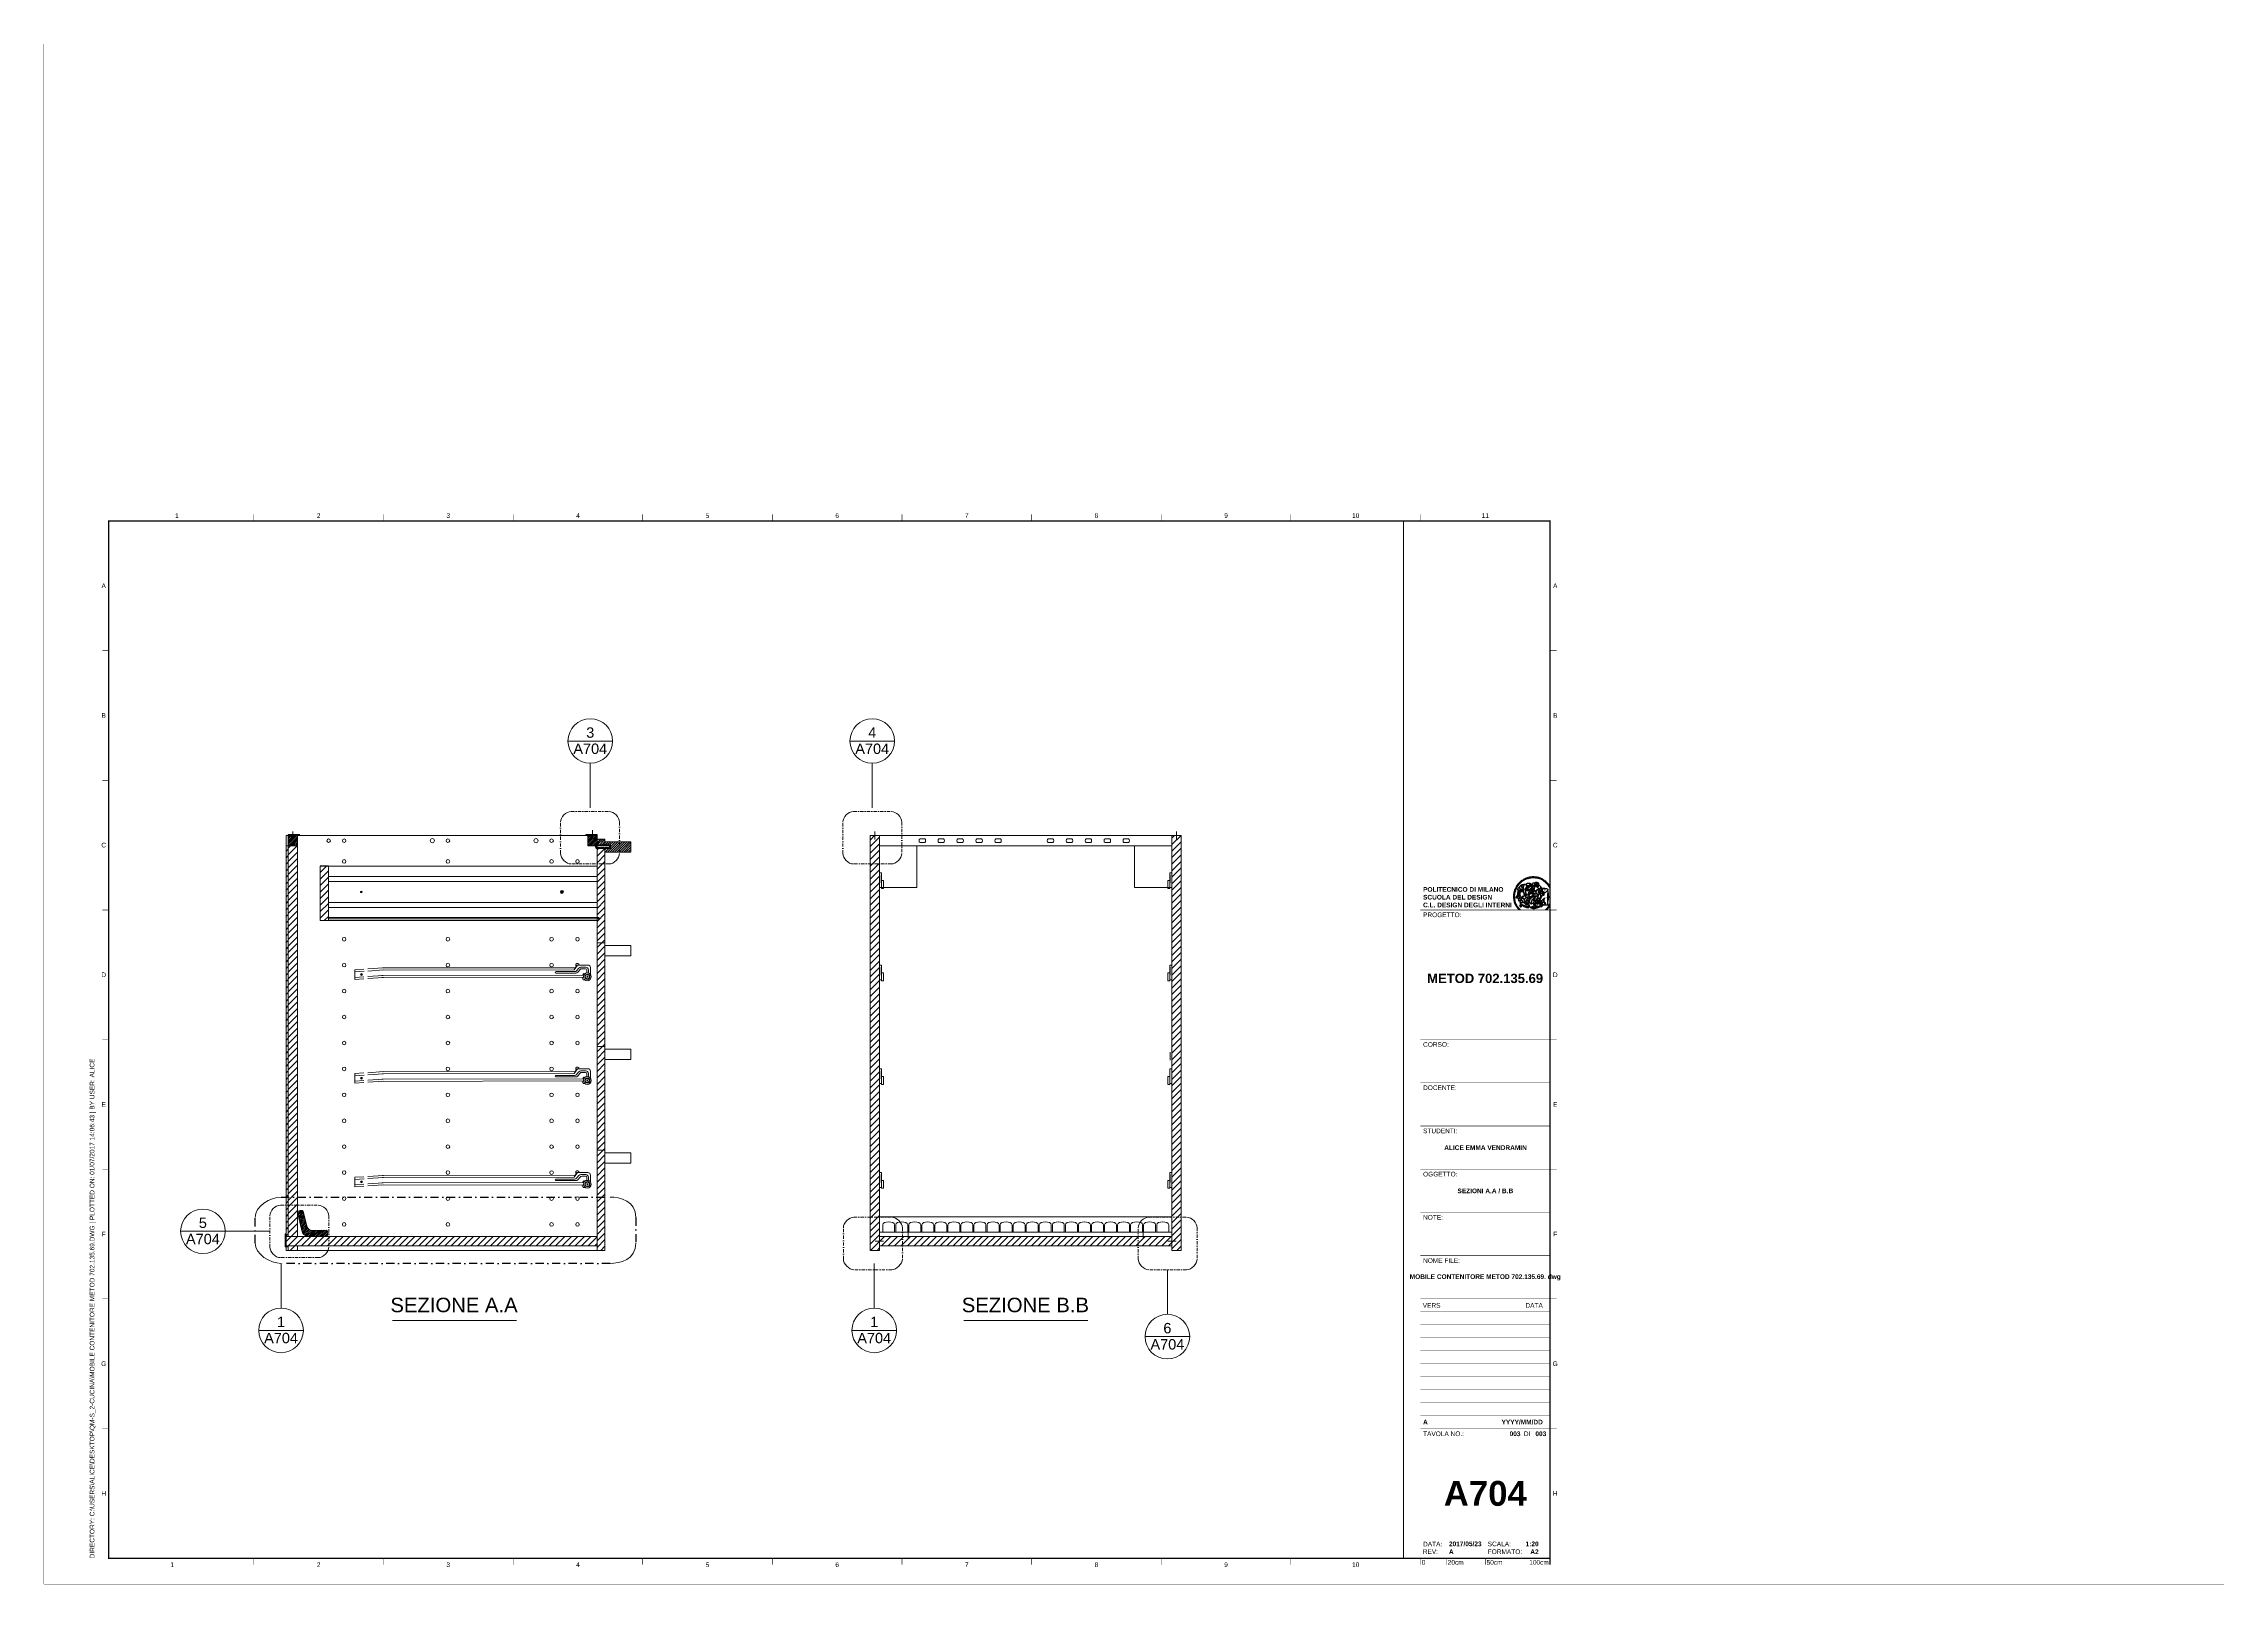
# Paper-space layout 'Layout4' of a CAD drawing. Header units: millimetres. Extents: x -1 to 840, y -1 to 593.
# The model-space entities are those that its viewports show. They can reach past a viewport. Long polylines and large blocks are cut down to what shows.
import ezdxf
from ezdxf.enums import TextEntityAlignment as Align

# ---------------------------------------------------------------- set-up
doc = ezdxf.new("R2010")
doc.units = ezdxf.units.MM
doc.set_wipeout_variables(frame=1)
doc.linetypes.add('ACAD_ISO02W100', pattern=[15, 12, -3])
doc.linetypes.add('TRATTOPUNTO2', pattern=[12.7, 6.35, -3.175, 0, -3.175])
for name, color, linetype, lineweight in [('A-FURN', 8, 'Continuous', 18), ('G-ANNO-DIM', 3, 'Continuous', 18), ('maniglie', 5, 'Continuous', 18), ('meccanismi', 4, 'Continuous', 18), ('viti', 2, 'Continuous', 18)]:
    doc.layers.add(name, color=color, linetype=linetype, lineweight=lineweight)
doc.layers.add('finestre', color=1, linetype='Continuous', plot=False)
doc.layers.add('G-ANNO-NPLT', color=210, linetype='Continuous', plot=False)
for name, color, linetype in [('G-ANNO-LOGO', 3, 'Continuous'), ('G-ANNO-TEXT', 3, 'Continuous'), ('G-ANNO-TTLB', 3, 'Continuous')]:
    doc.layers.add(name, color=color, linetype=linetype)
doc.styles.add('ARIAL', font='arial.ttf')
doc.styles.add('ARIAL-BOLD', font='')
doc.styles.add('E-ARIAL', font='arial.ttf')
doc.styles.get("Standard").update_dxf_attribs({"font": 'arial.ttf'})
doc.styles.add('underline', font='arial.ttf')
doc.styles.get('ARIAL-BOLD').set_extended_font_data('Arial', bold=True)
pattern_1 = [(225, (4061.9775, -1209.7101), (0.62861793, -0.62861793), [])]
pattern_2 = [(225, (4061.97751, -1209.71006), (0.170624866, -0.170624866), [])]
pattern_3 = [(225, (445.3055, -539.213), (0.62861793, -0.62861793), [])]
pattern_4 = [(45, (38.5962, 0), (-0.62861793, 0.62861793), [])]

# ---------------------------------------------------------------- blocks, each defined once
blk = doc.blocks.new('logoPolimi')
for p, q in [((-2.37, 0.12), (-2.16, 0.11)), ((-2.37, 0.01), (-2.16, 0.01)), ((-2.36, 0.23), (-2.15, 0.21)), ((-2.35, 0.34), (-2.14, 0.31)), ((-2.33, 0.45), (-2.12, 0.41)), ((-2.3, 0.55), (-2.1, 0.51)), ((-2.28, 0.66), (-2.07, 0.6)), ((-2.24, 0.77), (-2.04, 0.7)), ((-2.2, 0.87), (-2.01, 0.79)), ((-2.16, 0.97), (-1.97, 0.89)), ((-2.11, 1.07), (-1.93, 0.98)), ((-2.06, 1.17), (-1.88, 1.07)), ((-2.01, 1.26), (-1.83, 1.15)), ((-1.94, 1.36), (-1.77, 1.24)), ((-1.88, 1.45), (-1.71, 1.32)), ((-1.84, 0.03), (-1.82, 0.35)), ((-1.81, 1.53), (-1.65, 1.4)), ((-1.74, 1.61), (-1.58, 1.47)), ((-1.73, 0.59), (-1.73, 0.59)), ((-1.73, 0.59), (-1.73, 0.59)), ((-1.66, 1.69), (-1.51, 1.54)), ((-1.65, 0.57), (-1.65, 0.57)), ((-1.59, 1.12), (-1.59, 1.12)), ((-1.58, 1.77), (-1.44, 1.61)), ((-1.51, 0.55), (-1.51, 0.55)), ((-1.51, 0.55), (-1.51, 0.55)), ((-1.49, 1.84), (-1.36, 1.68)), ((-1.41, 1.91), (-1.28, 1.74)), ((-1.32, 1.97), (-1.2, 1.8)), ((-1.31, 0.79), (-1.21, 0.75)), ((-1.21, 0.75), (-1.31, 0.79)), ((-1.21, 0.75), (-1.31, 0.79)), ((-1.22, 2.03), (-1.11, 1.85)), ((-1.21, 0.75), (-1.21, 0.75)), ((-1.21, 0.75), (-1.21, 0.75)), ((-1.19, 0.76), (-1.19, 0.76)), ((-1.19, 0.76), (-1.19, 0.76)), ((-1.17, 0.99), (-1.18, 0.99)), ((-1.18, 0.99), (-1.17, 0.99)), ((-1.16, 0.57), (-1.16, 0.57)), ((-1.16, 0.57), (-1.16, 0.57)), ((-1.13, 2.09), (-1.03, 1.9)), ((-1.1, 0.01), (-0.99, 0.06)), ((-0.99, 0.06), (-1.1, 0.01)), ((-0.99, 0.06), (-1.1, 0.01)), ((-1.03, 2.14), (-0.94, 1.95)), ((-0.99, 0.06), (-0.99, 0.06)), ((-0.99, 0.06), (-0.99, 0.06)), ((-0.97, 0.79), (-0.98, 0.79)), ((-0.89, 0.84), (-0.97, 0.79)), ((-0.97, 0.79), (-0.89, 0.84)), ((-0.96, 1.41), (-0.96, 1.41)), ((-0.96, 1.41), (-0.96, 1.41)), ((-0.93, 2.18), (-0.84, 1.99)), ((-0.89, 0.84), (-0.82, 0.87)), ((-0.82, 0.87), (-0.89, 0.84)), ((-0.89, 0.84), (-0.82, 0.87)), ((-0.88, 0.83), (-0.89, 0.84)), ((-0.85, 1.39), (-0.85, 1.39)), ((-0.85, 1.39), (-0.85, 1.39)), ((-0.84, 0.14), (-0.84, 0.14)), ((-0.83, 2.22), (-0.75, 2.03)), ((-0.77, 1.08), (-0.78, 1.08)), ((-0.78, 1.08), (-0.77, 1.08)), ((-0.61, 1.12), (-0.77, 1.08)), ((-0.77, 1.08), (-0.61, 1.12)), ((-0.77, 1.08), (-0.61, 1.12)), ((-0.75, 1.3), (-0.76, 1.29)), ((-0.76, 1.29), (-0.75, 1.3)), ((-0.72, 2.26), (-0.66, 2.06)), ((-0.65, 0.99), (-0.7, 0.96)), ((-0.69, 0.18), (-0.68, 0.18)), ((-0.66, 0.93), (-0.66, 0.93)), ((-0.66, 0.93), (-0.64, 0.93)), ((-0.66, 0.93), (-0.66, 0.93)), ((-0.66, 0.93), (-0.66, 0.93)), ((-0.63, 1.01), (-0.63, 1.01)), ((-0.63, 1.01), (-0.62, 1.01)), ((-0.63, 0.66), (-0.63, 0.66)), ((-0.61, 2.29), (-0.56, 2.09)), ((-0.6, 1.12), (-0.61, 1.12)), ((-0.61, 1.12), (-0.6, 1.12)), ((-0.61, 1.12), (-0.6, 1.12)), ((-0.61, 0.86), (-0.57, 0.85)), ((-0.57, 0.85), (-0.61, 0.86)), ((-0.61, 0.86), (-0.57, 0.85)), ((-0.53, 1.08), (-0.6, 1.12)), ((-0.6, 1.12), (-0.6, 1.11)), ((-0.6, 1.12), (-0.53, 1.08)), ((-0.57, 0.8), (-0.59, 0.8)), ((-0.57, 0.85), (-0.53, 0.84)), ((-0.57, 0.85), (-0.57, 0.85)), ((-0.57, 0.85), (-0.57, 0.85)), ((-0.57, 0.85), (-0.53, 0.84)), ((-0.56, 0.29), (-0.49, 0.48)), ((-0.56, 0.14), (-0.56, 0.29)), ((-0.5, 0.11), (-0.56, 0.14)), ((-0.53, 0.84), (-0.51, 0.84)), ((-0.53, 0.84), (-0.51, 0.84)), ((-0.53, 0.84), (-0.53, 0.84)), ((-0.51, 2.32), (-0.46, 2.11)), ((-0.51, 0.11), (-0.51, 0.11)), ((-0.51, 0.11), (-0.51, 0.11)), ((-0.34, 0.33), (-0.5, 0.11)), ((-0.49, 0.48), (-0.41, 0.55)), ((-0.42, 0.8), (-0.47, 0.79)), ((-0.42, 0.8), (-0.47, 0.79)), ((-0.47, 0.79), (-0.45, 0.76)), ((-0.47, 0.79), (-0.45, 0.76)), ((-0.45, 1.14), (-0.42, 1.11)), ((-0.42, 1.26), (-0.36, 1.22)), ((-0.41, 0.55), (-0.34, 0.49)), ((-0.4, 2.34), (-0.36, 2.13)), ((-0.4, 1.37), (-0.38, 1.38)), ((-0.39, 1.37), (-0.4, 1.37)), ((-0.35, 1.33), (-0.4, 1.37)), ((-0.39, 1.24), (-0.4, 1.23)), ((-0.38, 1.14), (-0.38, 1.14)), ((-0.34, 0.49), (-0.09, 0.48)), ((-0.16, 0.32), (-0.34, 0.33)), ((-0.14, 0.32), (-0.31, 0.34)), ((-0.29, 2.35), (-0.26, 2.14)), ((-0.28, 1.3), (-0.29, 1.3)), ((-0.28, 1.3), (-0.28, 1.3)), ((-0.18, 2.36), (-0.16, 2.15)), ((-0.16, 1.24), (-0.16, 1.25)), ((-0.16, 1.25), (-0.16, 1.25)), ((-0.16, 0.49), (-0.14, 0.64)), ((-0.06, 0.27), (-0.16, 0.32)), ((-0.1, 0.88), (-0.09, 0.87)), ((-0.08, 1.37), (-0.08, 1.38)), ((-0.08, 1.23), (-0.05, 1.21)), ((-0.05, 1.21), (-0.08, 1.23)), ((-0.08, 1.23), (-0.05, 1.21)), ((-0.07, 2.37), (-0.06, 2.16)), ((-0.03, 0.26), (-0.06, 0.27)), ((-0.05, 1.21), (-0.04, 1.21)), ((-0.04, 1.21), (-0.05, 1.21)), ((-0.04, 1.21), (-0.04, 1.21)), ((-0.04, 1.21), (-0.04, 1.21)), ((-0.04, 0.48), (-0.03, 0.26)), ((0.03, 1.15), (0.03, 1.15)), ((0.03, 0.66), (0.03, 0.67)), ((0.04, 2.37), (0.04, 2.16)), ((0.07, 0.58), (0.07, 0.57)), ((0.1, 1.18), (0.1, 1.18)), ((0.1, 0.84), (0.1, 0.84)), ((0.13, 1.32), (0.17, 1.19)), ((0.15, 2.36), (0.14, 2.16)), ((0.14, 0.71), (0.34, 0.65)), ((0.31, 0.56), (0.17, 0.63)), ((0.26, 2.36), (0.24, 2.15)), ((0.27, 1.61), (0.27, 1.61)), ((0.27, 1.61), (0.27, 1.61)), ((0.27, 1.61), (0.27, 1.61)), ((0.29, 1.29), (0.29, 1.29)), ((0.29, 1.29), (0.29, 1.29)), ((0.29, 1.29), (0.29, 1.29)), ((0.29, 1.29), (0.29, 1.29)), ((0.33, 0.49), (0.34, 0.49)), ((0.33, 0.03), (0.35, 0.03)), ((0.33, 0.03), (0.35, 0.03)), ((0.37, 2.34), (0.34, 2.13)), ((0.34, 0.65), (0.34, 0.64)), ((0.35, 0.03), (0.57, 0.06)), ((0.35, 0.03), (0.57, 0.06)), ((0.35, 0.03), (0.35, 0.03)), ((0.35, 0.03), (0.35, 0.03)), ((0.38, 1.36), (0.37, 1.35)), ((0.38, 0.34), (0.37, 0.34)), ((0.38, 0.34), (0.38, 0.34)), ((0.43, 0.67), (0.39, 0.64)), ((0.48, 2.32), (0.44, 2.12)), ((0.49, 1.05), (0.51, 1.13)), ((0.51, 1.13), (0.49, 1.05)), ((0.49, 1.05), (0.51, 1.13)), ((0.51, 1.31), (0.5, 1.29)), ((0.51, 1.13), (0.52, 1.23)), ((0.52, 1.23), (0.51, 1.23)), ((0.51, 1.23), (0.52, 1.23)), ((0.52, 1.23), (0.51, 1.13)), ((0.51, 1.13), (0.52, 1.23)), ((0.52, 1.24), (0.6, 1.37)), ((0.52, 1.23), (0.6, 1.36)), ((0.6, 1.36), (0.52, 1.23)), ((0.52, 1.23), (0.52, 1.23)), ((0.52, 1.23), (0.52, 1.24)), ((0.52, 1.23), (0.52, 1.23)), ((0.55, 1.07), (0.53, 1.06)), ((0.53, 1.04), (0.53, 1.06)), ((0.53, 1.05), (0.53, 1.04)), ((0.59, 2.3), (0.54, 2.09)), ((0.54, 0.3), (0.63, 0.32)), ((0.54, -0.08), (0.61, 0.06)), ((0.61, 0.06), (0.54, -0.08)), ((0.54, -0.08), (0.61, 0.06)), ((0.56, 0.19), (0.59, 0.21)), ((0.57, 1.07), (0.57, 1.07)), ((0.57, 1.07), (0.57, 1.07)), ((0.57, 1.07), (0.57, 1.07)), ((0.57, 1.07), (0.57, 1.07)), ((0.57, 1.07), (0.57, 1.07)), ((0.57, 1.07), (0.57, 1.07)), ((0.57, 1.07), (0.57, 1.07)), ((0.58, 0.3), (0.59, 0.29)), ((0.59, 0.78), (0.59, 0.79)), ((0.59, 0.79), (0.59, 0.79)), ((0.59, 0.79), (0.59, 0.79)), ((0.59, 0.79), (0.59, 0.78)), ((0.61, 0.06), (0.6, 0.07)), ((0.6, 0.07), (0.61, 0.06)), ((0.61, 0.06), (0.61, 0.07)), ((0.62, 0.21), (0.65, 0.22)), ((0.69, 2.27), (0.63, 2.07)), ((0.64, 1.37), (0.65, 1.37)), ((0.69, 0.86), (0.68, 0.86)), ((0.68, 0.86), (0.69, 0.86)), ((0.68, 0.76), (0.68, 0.76)), ((0.8, 2.23), (0.73, 2.03)), ((0.76, 0.26), (0.76, 0.26)), ((0.9, 2.19), (0.82, 2)), ((0.82, 0.35), (0.84, 0.36)), ((0.82, 0.35), (0.82, 0.35)), ((0.84, 0.36), (0.84, 0.37)), ((0.85, 0.34), (1.05, 0.35)), ((1, 2.15), (0.91, 1.96)), ((0.93, 1.05), (0.93, 1.05)), ((0.93, 1.05), (0.93, 1.05)), ((0.93, 1.05), (0.93, 1.04)), ((0.93, 1.05), (0.93, 1.05)), ((0.97, 0.66), (0.96, 0.66)), ((1.01, 0.97), (0.98, 0.96)), ((1.1, 2.1), (1, 1.91)), ((1.2, 2.04), (1.09, 1.86)), ((1.17, 0.96), (1.17, 0.95)), ((1.17, 0.95), (1.17, 0.95)), ((1.29, 1.99), (1.18, 1.81)), ((1.38, 1.92), (1.26, 1.75)), ((1.34, 0.37), (1.26, 0.04)), ((1.27, 0.37), (1.27, 0.38)), ((1.28, 0.95), (1.28, 0.95)), ((1.47, 1.86), (1.34, 1.69)), ((1.37, 0.73), (1.46, 0.81)), ((1.41, 0.4), (1.41, 0.41)), ((1.56, 1.79), (1.42, 1.63)), ((1.64, 1.71), (1.49, 1.56)), ((1.49, 0.9), (1.57, 0.92)), ((1.72, 1.63), (1.56, 1.49)), ((1.67, 0.6), (1.57, 0.53)), ((1.79, 1.55), (1.63, 1.41)), ((1.86, 1.47), (1.7, 1.34)), ((1.93, 1.38), (1.76, 1.26)), ((1.99, 1.29), (1.81, 1.17)), ((2.05, 1.19), (1.87, 1.09)), ((2.1, 1.1), (1.92, 1)), ((2.15, 1), (1.96, 0.91)), ((2.19, 0.9), (2, 0.82)), ((2.23, 0.79), (2.04, 0.72)), ((2.27, 0.69), (2.07, 0.63)), ((2.3, 0.58), (2.09, 0.53)), ((2.32, 0.47), (2.12, 0.43)), ((2.34, 0.37), (2.13, 0.33)), ((2.36, 0.26), (2.15, 0.23)), ((2.37, 0.15), (2.16, 0.13)), ((2.37, 0.04), (2.16, 0.03)), ((-2.37, -0.1), (-2.16, -0.09)), ((-2.36, -0.21), (-2.15, -0.19)), ((-2.35, -0.32), (-2.14, -0.29)), ((-2.33, -0.43), (-2.12, -0.39)), ((-2.31, -0.54), (-2.1, -0.49)), ((-2.28, -0.65), (-2.08, -0.59)), ((-2.25, -0.75), (-2.05, -0.69)), ((-2.21, -0.86), (-2.02, -0.78)), ((-2.17, -0.96), (-1.98, -0.87)), ((-2.12, -1.06), (-1.93, -0.96)), ((-2.07, -1.16), (-1.89, -1.05)), ((-2.04, -0.15), (-1.97, -0.2)), ((-2.01, -1.25), (-1.84, -1.14)), ((-1.95, -1.34), (-1.78, -1.22)), ((-1.89, -1.43), (-1.72, -1.31)), ((-1.82, -1.52), (-1.66, -1.38)), ((-1.75, -1.6), (-1.59, -1.46)), ((-1.67, -1.68), (-1.52, -1.53)), ((-1.58, -0.12), (-1.6, -0.18)), ((-1.6, -0.18), (-1.58, -0.28)), ((-1.57, -0.54), (-1.59, -0.54)), ((-1.59, -0.54), (-1.59, -0.54)), ((-1.59, -1.76), (-1.45, -1.6)), ((-1.56, -0.32), (-1.56, -0.31)), ((-1.56, -0.31), (-1.56, -0.31)), ((-1.53, -0.65), (-1.53, -0.65)), ((-1.53, -0.65), (-1.53, -0.65)), ((-1.51, -1.83), (-1.37, -1.67)), ((-1.48, -0.86), (-1.48, -0.85)), ((-1.42, -0.37), (-1.42, -0.37)), ((-1.42, -1.9), (-1.29, -1.73)), ((-1.38, -0.46), (-1.38, -0.46)), ((-1.33, -1.96), (-1.21, -1.79)), ((-1.31, -0.24), (-1.31, -0.23)), ((-1.31, -0.23), (-1.31, -0.24)), ((-1.24, -2.02), (-1.13, -1.84)), ((-1.23, -0.19), (-1.23, -0.19)), ((-1.23, -0.19), (-1.23, -0.19)), ((-1.23, -0.19), (-1.23, -0.19)), ((-1.23, -0.19), (-1.23, -0.19)), ((-1.14, -2.08), (-1.04, -1.89)), ((-1.04, -2.13), (-0.95, -1.94)), ((-1.01, -0.39), (-1.02, -0.39)), ((-1.02, -0.39), (-1.01, -0.39)), ((-1.02, -0.7), (-1.02, -0.7)), ((-1.02, -0.7), (-1.02, -0.7)), ((-1.02, -0.7), (-1.02, -0.7)), ((-0.94, -2.18), (-0.86, -1.98)), ((-0.84, -2.22), (-0.77, -2.02)), ((-0.79, -0.51), (-0.83, -0.58)), ((-0.83, -0.58), (-0.79, -0.51)), ((-0.83, -0.58), (-0.79, -0.51)), ((-0.78, -1.05), (-0.83, -0.94)), ((-0.83, -0.94), (-0.78, -1.05)), ((-0.83, -0.94), (-0.83, -0.94)), ((-0.83, -0.94), (-0.78, -1.05)), ((-0.82, -1.23), (-0.82, -1.23)), ((-0.82, -1.23), (-0.77, -1.23)), ((-0.77, -1.23), (-0.82, -1.23)), ((-0.82, -1.23), (-0.82, -1.23)), ((-0.77, -1.23), (-0.82, -1.23)), ((-0.75, -0.96), (-0.8, -0.89)), ((-0.8, -0.89), (-0.79, -0.92)), ((-0.79, -0.92), (-0.8, -0.89)), ((-0.8, -0.89), (-0.75, -0.96)), ((-0.79, -0.92), (-0.8, -0.89)), ((-0.8, -0.89), (-0.8, -0.89)), ((-0.8, -0.89), (-0.75, -0.96)), ((-0.79, -0.92), (-0.78, -0.95)), ((-0.78, -0.95), (-0.79, -0.92)), ((-0.78, -0.95), (-0.79, -0.92)), ((-0.77, -0.49), (-0.78, -0.48)), ((-0.78, -0.48), (-0.77, -0.49)), ((-0.78, -0.95), (-0.76, -1)), ((-0.76, -1), (-0.78, -0.95)), ((-0.76, -1), (-0.78, -0.95)), ((-0.71, -0.89), (-0.75, -0.87)), ((-0.75, -0.87), (-0.71, -0.89)), ((-0.75, -0.87), (-0.71, -0.89)), ((-0.72, -1.01), (-0.75, -0.96)), ((-0.75, -0.96), (-0.72, -1.01)), ((-0.75, -0.96), (-0.72, -1.01)), ((-0.74, -2.25), (-0.67, -2.05)), ((-0.64, -0.93), (-0.71, -0.89)), ((-0.71, -0.89), (-0.64, -0.93)), ((-0.71, -0.89), (-0.64, -0.93)), ((-0.66, -0.53), (-0.66, -0.53)), ((-0.66, -0.53), (-0.66, -0.53)), ((-0.66, -0.53), (-0.66, -0.53)), ((-0.63, -2.29), (-0.57, -2.08)), ((-0.52, -2.31), (-0.48, -2.11)), ((-0.39, -0.81), (-0.51, -0.69)), ((-0.51, -1.04), (-0.5, -1.04)), ((-0.48, -0.42), (-0.48, -0.42)), ((-0.48, -0.42), (-0.48, -0.42)), ((-0.48, -0.42), (-0.48, -0.42)), ((-0.42, -2.33), (-0.38, -2.13)), ((-0.41, -0.51), (-0.41, -0.51)), ((-0.38, -0.05), (-0.39, -0.12)), ((-0.39, -0.12), (-0.37, -0.1)), ((-0.35, -0.14), (-0.37, -0.08)), ((-0.37, -0.09), (-0.37, -0.09)), ((-0.33, -0.12), (-0.35, -0.14)), ((-0.32, -0.14), (-0.35, -0.14)), ((-0.35, -0.18), (-0.34, -0.22)), ((-0.34, -0.08), (-0.29, -0.16)), ((-0.34, -0.22), (-0.34, -0.22)), ((-0.27, -0.17), (-0.32, -0.14)), ((-0.31, -2.35), (-0.28, -2.14)), ((-0.25, -0.91), (-0.26, -0.9)), ((-0.26, -1.29), (0.1, -1.2)), ((0.1, -1.2), (-0.26, -1.29)), ((0.08, -1.4), (-0.26, -1.29)), ((-0.26, -1.29), (0.08, -1.4)), ((-0.26, -1.38), (-0.26, -1.29)), ((-0.26, -1.29), (-0.26, -1.29)), ((-0.26, -1.29), (-0.26, -1.38)), ((-0.26, -1.29), (0.08, -1.4)), ((-0.26, -1.29), (-0.26, -1.29)), ((0.08, -1.49), (-0.26, -1.38)), ((-0.26, -1.38), (0.09, -1.49)), ((-0.2, -2.36), (-0.18, -2.15)), ((-0.14, -0.15), (-0.16, -0.13)), ((-0.11, -0.04), (-0.12, -0.05)), ((-0.09, -2.37), (-0.08, -2.16)), ((-0.04, -0.41), (-0.01, -0.44)), ((-0.01, -0.44), (-0.04, -0.41)), ((-0.04, -0.41), (-0.01, -0.44)), ((0.03, -2.37), (0.02, -2.16)), ((0.07, -0.84), (0.07, -0.84)), ((0.07, -0.84), (0.07, -0.84)), ((0.1, -1.2), (0.08, -1.32)), ((0.08, -1.32), (0.13, -1.2)), ((0.08, -1.4), (0.72, -1.22)), ((0.72, -1.22), (0.08, -1.4)), ((0.08, -1.4), (0.72, -1.22)), ((0.72, -1.31), (0.08, -1.49)), ((0.08, -1.44), (0.08, -1.4)), ((0.08, -1.4), (0.08, -1.44)), ((0.08, -1.4), (0.08, -1.49)), ((0.08, -1.49), (0.08, -1.44)), ((0.08, -1.44), (0.08, -1.44)), ((0.08, -1.44), (0.08, -1.45)), ((0.08, -1.45), (0.08, -1.46)), ((0.08, -1.46), (0.08, -1.49)), ((0.1, -1.01), (0.09, -0.86)), ((0.1, -1.01), (0.09, -0.86)), ((0.09, -1.49), (0.72, -1.31)), ((0.1, -1.2), (0.12, -1.04)), ((0.12, -1.04), (0.1, -1.2)), ((0.13, -1.2), (0.1, -1.2)), ((0.1, -1.2), (0.13, -1.2)), ((0.13, -1.2), (0.1, -1.2)), ((0.1, -1.2), (0.1, -1.2)), ((0.11, -0.44), (0.11, -0.44)), ((0.11, -0.44), (0.11, -0.44)), ((0.12, -0.21), (0.12, -0.21)), ((0.12, -0.21), (0.12, -0.21)), ((0.12, -0.21), (0.12, -0.21)), ((0.12, -0.21), (0.12, -0.21)), ((0.12, -0.21), (0.12, -0.21)), ((0.12, -0.21), (0.12, -0.21)), ((0.12, -0.21), (0.12, -0.21)), ((0.12, -0.21), (0.12, -0.21)), ((0.12, -0.21), (0.12, -0.21)), ((0.12, -0.21), (0.12, -0.21)), ((0.12, -0.21), (0.12, -0.21)), ((0.12, -0.21), (0.12, -0.21)), ((0.12, -0.21), (0.12, -0.21)), ((0.12, -0.56), (0.14, -0.53)), ((0.14, -0.53), (0.12, -0.56)), ((0.12, -0.56), (0.14, -0.53)), ((0.12, -1.04), (0.12, -1.04)), ((0.12, -1.04), (0.12, -1.04)), ((0.12, -1.04), (0.12, -1.04)), ((0.14, -2.37), (0.12, -2.16)), ((0.21, -0.99), (0.13, -1.2)), ((0.13, -1.2), (0.21, -0.99)), ((0.36, -1.14), (0.13, -1.2)), ((0.13, -1.2), (0.26, -1.17)), ((0.14, -0.53), (0.16, -0.49)), ((0.16, -0.49), (0.14, -0.53)), ((0.14, -0.53), (0.16, -0.49)), ((0.16, -0.49), (0.16, -0.49)), ((0.16, -0.49), (0.16, -0.49)), ((0.28, -1.19), (0.21, -0.99)), ((0.21, -0.99), (0.31, -1.27)), ((0.25, -2.36), (0.22, -2.15)), ((0.24, -0.17), (0.24, -0.16)), ((0.24, -0.16), (0.24, -0.17)), ((0.25, -0.84), (0.25, -0.88)), ((0.25, -0.88), (0.25, -0.84)), ((0.25, -0.88), (0.25, -0.84)), ((0.25, -0.88), (0.29, -1.17)), ((0.26, -0.88), (0.25, -0.88)), ((0.31, -1.27), (0.25, -0.88)), ((0.26, -1.17), (0.28, -1.16)), ((0.28, -1.16), (0.36, -1.14)), ((0.29, -1.17), (0.28, -1.19)), ((0.35, -2.34), (0.32, -2.14)), ((0.36, -1.14), (0.72, -1.22)), ((0.72, -1.22), (0.36, -1.14)), ((0.46, -2.32), (0.42, -2.12)), ((0.49, -0.31), (0.49, -0.31)), ((0.49, -0.31), (0.49, -0.31)), ((0.5, -0.27), (0.5, -0.27)), ((0.51, -0.27), (0.51, -0.27)), ((0.57, -2.3), (0.52, -2.1)), ((0.68, -2.27), (0.62, -2.07)), ((0.78, -2.24), (0.71, -2.04)), ((0.72, -0.81), (0.75, -0.89)), ((0.72, -1.22), (0.72, -1.31)), ((0.72, -1.31), (0.72, -1.22)), ((0.74, -0.23), (0.74, -0.23)), ((0.74, -0.23), (0.75, -0.24)), ((0.75, -0.23), (0.75, -0.23)), ((0.89, -2.2), (0.81, -2)), ((0.86, -0.25), (0.82, -0.34)), ((0.87, -0.22), (0.86, -0.23)), ((0.87, -0.22), (0.86, -0.25)), ((0.99, -2.15), (0.9, -1.96)), ((0.96, -0.58), (0.96, -0.57)), ((1.09, -2.11), (0.99, -1.92)), ((1.05, -1.05), (1.04, -1.05)), ((1.19, -2.05), (1.08, -1.87)), ((1.28, -2), (1.17, -1.82)), ((1.37, -1.93), (1.25, -1.76)), ((1.31, -0.27), (1.3, -0.26)), ((1.3, -0.26), (1.3, -0.26)), ((1.3, -0.26), (1.3, -0.26)), ((1.3, -0.26), (1.31, -0.27)), ((1.3, -0.26), (1.3, -0.26)), ((1.46, -1.87), (1.33, -1.7)), ((1.54, -1.8), (1.41, -1.64)), ((1.63, -1.72), (1.48, -1.57)), ((1.71, -1.65), (1.55, -1.5)), ((1.78, -1.57), (1.62, -1.43)), ((1.85, -1.48), (1.69, -1.35)), ((1.92, -1.39), (1.75, -1.27)), ((1.98, -1.3), (1.81, -1.19)), ((2.04, -1.21), (1.86, -1.1)), ((2.09, -1.11), (1.91, -1.01)), ((2.14, -1.01), (1.95, -0.92)), ((2.19, -0.91), (1.99, -0.83)), ((2.23, -0.81), (2.03, -0.74)), ((2.26, -0.7), (2.06, -0.64)), ((2.29, -0.6), (2.09, -0.55)), ((2.32, -0.49), (2.11, -0.45)), ((2.34, -0.38), (2.13, -0.35)), ((2.35, -0.27), (2.15, -0.25)), ((2.37, -0.08), (2.16, -0.07)), ((2.36, -0.16), (2.16, -0.15))]:
    blk.add_line(p, q)
for points in [[(-1.9, 0.12), (-1.94, 0.02), (-2.05, -0.09), (-2.05, -0.09)], [(-1.86, 0.38), (-1.86, 0.38), (-1.87, 0.19), (-1.9, 0.12)], [(-1.76, 0.6), (-1.76, 0.6), (-1.84, 0.57), (-1.86, 0.38)], [(-1.86, -0.04), (-1.84, 0.02), (-1.84, 0.03), (-1.84, 0.03)], [(-1.82, 0.78), (-1.83, 0.8), (-1.85, 0.86), (-1.83, 0.88)], [(-1.82, 0.78), (-1.83, 0.8), (-1.85, 0.86), (-1.83, 0.88)], [(-1.83, 0.88), (-1.81, 0.9), (-1.76, 0.96), (-1.76, 0.96)], [(-1.83, 0.88), (-1.81, 0.9), (-1.76, 0.96), (-1.76, 0.96)], [(-1.76, 0.6), (-1.83, 0.7), (-1.78, 0.74), (-1.78, 0.74)], [(-1.78, 0.74), (-1.79, 0.74), (-1.83, 0.7), (-1.76, 0.6)], [(-1.78, 0.74), (-1.8, 0.76), (-1.81, 0.78), (-1.82, 0.78)], [(-1.78, 0.74), (-1.8, 0.76), (-1.81, 0.78), (-1.82, 0.78)], [(-1.82, 0.35), (-1.81, 0.5), (-1.73, 0.59), (-1.73, 0.59)], [(-1.82, -0.19), (-1.73, -0.07), (-1.75, 0.14), (-1.75, 0.3)], [(-1.75, 0.33), (-1.75, 0.17), (-1.73, -0.05), (-1.8, -0.17)], [(-1.78, 0.74), (-1.75, 0.72), (-1.72, 0.69), (-1.68, 0.7)], [(-1.68, 0.7), (-1.72, 0.69), (-1.75, 0.72), (-1.78, 0.74)], [(-1.68, 0.7), (-1.72, 0.69), (-1.75, 0.72), (-1.78, 0.74)], [(-1.78, 0.74), (-1.78, 0.74), (-1.78, 0.74), (-1.78, 0.74)], [(-1.76, 0.96), (-1.68, 1.1), (-1.59, 1.12), (-1.59, 1.12)], [(-1.76, 0.96), (-1.68, 1.1), (-1.6, 1.12), (-1.6, 1.12)], [(-1.73, 0.59), (-1.74, 0.59), (-1.75, 0.6), (-1.76, 0.6)], [(-1.73, 0.59), (-1.74, 0.59), (-1.75, 0.6), (-1.76, 0.6)], [(-1.75, 0.3), (-1.76, 0.47), (-1.65, 0.57), (-1.65, 0.57)], [(-1.65, 0.57), (-1.65, 0.57), (-1.76, 0.5), (-1.75, 0.33)], [(-1.65, 0.57), (-1.68, 0.58), (-1.7, 0.58), (-1.73, 0.59)], [(-1.65, 0.57), (-1.68, 0.58), (-1.7, 0.58), (-1.73, 0.59)], [(-1.5, 0.71), (-1.53, 0.74), (-1.61, 0.71), (-1.68, 0.7)], [(-1.68, 0.7), (-1.61, 0.71), (-1.53, 0.73), (-1.5, 0.71)], [(-1.5, 0.71), (-1.53, 0.73), (-1.61, 0.71), (-1.68, 0.7)], [(-1.51, 0.55), (-1.56, 0.56), (-1.61, 0.56), (-1.65, 0.57)], [(-1.65, 0.57), (-1.61, 0.56), (-1.56, 0.56), (-1.51, 0.55)], [(-1.51, 0.55), (-1.56, 0.56), (-1.61, 0.56), (-1.65, 0.57)], [(-1.59, 1.12), (-1.6, 1.06), (-1.61, 0.99), (-1.61, 0.97)], [(-1.61, 0.97), (-1.61, 0.99), (-1.6, 1.06), (-1.59, 1.12)], [(-1.61, 0.97), (-1.61, 0.99), (-1.6, 1.06), (-1.59, 1.12)], [(-1.61, 0.97), (-1.61, 0.95), (-1.56, 0.88), (-1.54, 0.87)], [(-1.54, 0.87), (-1.56, 0.88), (-1.61, 0.95), (-1.61, 0.97)], [(-1.54, 0.87), (-1.56, 0.88), (-1.61, 0.96), (-1.61, 0.97)], [(-1.59, 1.12), (-1.59, 1.13), (-1.59, 1.15), (-1.58, 1.16)], [(-1.59, 1.12), (-1.59, 1.13), (-1.59, 1.15), (-1.58, 1.16)], [(-1.58, 1.16), (-1.57, 1.21), (-1.52, 1.23), (-1.49, 1.25)], [(-1.58, 1.16), (-1.57, 1.21), (-1.52, 1.23), (-1.49, 1.25)], [(-1.58, 0.36), (-1.58, 0.48), (-1.51, 0.55), (-1.51, 0.55)], [(-1.51, 0.55), (-1.51, 0.55), (-1.58, 0.48), (-1.58, 0.36)], [(-1.51, 0.55), (-1.51, 0.55), (-1.58, 0.48), (-1.58, 0.36)], [(-1.55, 0.04), (-1.55, 0.08), (-1.58, 0.25), (-1.58, 0.36)], [(-1.58, 0.36), (-1.58, 0.25), (-1.55, 0.08), (-1.55, 0.04)], [(-1.58, 0.36), (-1.58, 0.25), (-1.55, 0.08), (-1.55, 0.04)], [(-1.58, -0.12), (-1.57, -0.06), (-1.55, 0.02), (-1.55, 0.04)], [(-1.55, 0.04), (-1.55, 0.02), (-1.57, -0.06), (-1.58, -0.12)], [(-1.55, 0.04), (-1.55, 0.02), (-1.56, -0.04), (-1.57, -0.1)], [(-1.54, 0.87), (-1.52, 0.85), (-1.47, 0.83), (-1.44, 0.83)], [(-1.44, 0.83), (-1.47, 0.83), (-1.52, 0.85), (-1.54, 0.87)], [(-1.45, 0.83), (-1.47, 0.83), (-1.52, 0.85), (-1.54, 0.87)], [(-1.51, 0.55), (-1.33, 0.54), (-1.16, 0.57), (-1.16, 0.57)], [(-1.16, 0.57), (-1.16, 0.57), (-1.33, 0.54), (-1.51, 0.55)], [(-1.16, 0.57), (-1.16, 0.57), (-1.33, 0.54), (-1.51, 0.55)], [(-1.5, 0.71), (-1.46, 0.68), (-1.4, 0.62), (-1.33, 0.66)], [(-1.33, 0.66), (-1.4, 0.62), (-1.46, 0.68), (-1.5, 0.71)], [(-1.33, 0.66), (-1.4, 0.62), (-1.46, 0.68), (-1.5, 0.71)], [(-1.49, 1.25), (-1.46, 1.26), (-1.42, 1.33), (-1.39, 1.36)], [(-1.49, 1.25), (-1.46, 1.27), (-1.43, 1.34), (-1.39, 1.36)], [(-1.31, 0.79), (-1.33, 0.79), (-1.42, 0.83), (-1.45, 0.83)], [(-1.44, 0.83), (-1.42, 0.83), (-1.33, 0.79), (-1.31, 0.79)], [(-1.31, 0.79), (-1.33, 0.79), (-1.42, 0.83), (-1.44, 0.83)], [(-1.35, 1.1), (-1.4, 1.17), (-1.36, 1.23), (-1.29, 1.31)], [(-1.29, 1.31), (-1.36, 1.23), (-1.4, 1.17), (-1.35, 1.1)], [(-1.35, 1.1), (-1.4, 1.17), (-1.36, 1.23), (-1.29, 1.31)], [(-1.39, 1.36), (-1.35, 1.38), (-1.26, 1.4), (-1.19, 1.41)], [(-1.39, 1.36), (-1.35, 1.38), (-1.26, 1.4), (-1.19, 1.41)], [(-1.18, 0.99), (-1.24, 0.97), (-1.3, 1.03), (-1.35, 1.1)], [(-1.35, 1.1), (-1.3, 1.03), (-1.24, 0.97), (-1.18, 0.99)], [(-1.18, 1), (-1.24, 0.97), (-1.3, 1.03), (-1.35, 1.1)], [(-1.33, 0.66), (-1.28, 0.7), (-1.23, 0.73), (-1.21, 0.75)], [(-1.21, 0.75), (-1.23, 0.73), (-1.28, 0.7), (-1.33, 0.66)], [(-1.21, 0.75), (-1.23, 0.73), (-1.28, 0.7), (-1.33, 0.66)], [(-1.29, 1.31), (-1.22, 1.39), (-1.01, 1.41), (-0.96, 1.41)], [(-0.96, 1.41), (-1.01, 1.41), (-1.22, 1.39), (-1.29, 1.31)], [(-1.29, 1.31), (-1.22, 1.39), (-1.01, 1.41), (-0.96, 1.41)], [(-1.24, -0.02), (-1.21, -0.01), (-1.1, 0.01), (-1.1, 0.01)], [(-1.1, 0.01), (-1.1, 0.01), (-1.21, -0.01), (-1.24, -0.02)], [(-1.1, 0.01), (-1.1, 0.01), (-1.21, -0.01), (-1.24, -0.02)], [(-1.21, 0.75), (-1.2, 0.75), (-1.19, 0.76), (-1.19, 0.76)], [(-1.19, 0.76), (-1.19, 0.76), (-1.2, 0.75), (-1.21, 0.75)], [(-1.19, 0.76), (-1.19, 0.76), (-1.2, 0.76), (-1.21, 0.75)], [(-1.19, 1.41), (-1.11, 1.43), (-0.97, 1.41), (-0.97, 1.41)], [(-1.19, 1.41), (-1.12, 1.43), (-0.98, 1.41), (-0.98, 1.41)], [(-1.19, 0.76), (-1.19, 0.77), (-1.18, 0.78), (-1.18, 0.79)], [(-1.18, 0.79), (-1.18, 0.78), (-1.19, 0.77), (-1.19, 0.76)], [(-1.19, 0.76), (-1.19, 0.77), (-1.19, 0.78), (-1.18, 0.79)], [(-1.18, 0.68), (-1.18, 0.68), (-1.19, 0.71), (-1.19, 0.76)], [(-1.19, 0.76), (-1.19, 0.71), (-1.18, 0.68), (-1.18, 0.68)], [(-1.18, 0.68), (-1.18, 0.68), (-1.19, 0.71), (-1.19, 0.76)], [(-1.18, 0.97), (-1.18, 0.97), (-1.18, 0.98), (-1.17, 0.99)], [(-1.17, 0.99), (-1.18, 0.98), (-1.18, 0.97), (-1.18, 0.97)], [(-1.18, 0.97), (-1.18, 0.97), (-1.18, 0.98), (-1.17, 0.99)], [(-1.18, 0.79), (-1.17, 0.86), (-1.18, 0.95), (-1.18, 0.97)], [(-1.18, 0.97), (-1.18, 0.95), (-1.17, 0.86), (-1.18, 0.79)], [(-1.18, 0.79), (-1.17, 0.86), (-1.18, 0.95), (-1.18, 0.97)], [(-1.16, 0.57), (-1.17, 0.6), (-1.18, 0.64), (-1.18, 0.68)], [(-1.18, 0.68), (-1.18, 0.64), (-1.17, 0.6), (-1.16, 0.57)], [(-1.16, 0.57), (-1.17, 0.6), (-1.18, 0.64), (-1.18, 0.68)], [(-1.17, 0.99), (-1.17, 1.03), (-1.16, 1.09), (-1.14, 1.13)], [(-1.09, 0.42), (-1.1, 0.44), (-1.14, 0.48), (-1.16, 0.57)], [(-1.16, 0.57), (-1.14, 0.48), (-1.1, 0.44), (-1.09, 0.42)], [(-1.09, 0.42), (-1.1, 0.44), (-1.14, 0.48), (-1.16, 0.57)], [(-1.14, 1.13), (-1.12, 1.18), (-1.05, 1.31), (-1.05, 1.31)], [(-1.12, 0.46), (-1.12, 0.46), (-1.13, 0.38), (-1.11, 0.26)], [(-1.11, 0.26), (-1.08, 0.14), (-1.05, 0.03), (-1.05, 0.03)], [(-1.02, 0.32), (-1.02, 0.32), (-1.08, 0.4), (-1.09, 0.42)], [(-1.09, 0.42), (-1.08, 0.4), (-1.02, 0.32), (-1.02, 0.32)], [(-1.02, 0.32), (-1.02, 0.32), (-1.08, 0.4), (-1.09, 0.42)], [(-0.98, 0.2), (-0.98, 0.21), (-1.02, 0.32), (-1.02, 0.32)], [(-1.02, 0.32), (-1.02, 0.32), (-0.98, 0.21), (-0.98, 0.2)], [(-0.98, 0.2), (-0.98, 0.21), (-1.02, 0.32), (-1.02, 0.32)], [(-1.01, 0.12), (-1, 0.16), (-0.98, 0.19), (-0.98, 0.2)], [(-0.98, 0.2), (-0.98, 0.19), (-1, 0.16), (-1.01, 0.12)], [(-1.01, 0.12), (-1, 0.16), (-0.98, 0.19), (-0.98, 0.2)], [(-0.99, 0.06), (-1, 0.07), (-1.01, 0.1), (-1.01, 0.12)], [(-1.01, 0.12), (-1.01, 0.1), (-1, 0.07), (-0.99, 0.06)], [(-0.99, 0.06), (-1, 0.07), (-1.01, 0.1), (-1.01, 0.12)], [(-0.99, 0.06), (-0.99, 0.06), (-0.99, 0.06), (-0.98, 0.05)], [(-0.98, 0.05), (-0.99, 0.06), (-0.99, 0.06), (-0.99, 0.06)], [(-0.99, 0.05), (-0.99, 0.06), (-0.99, 0.06), (-0.99, 0.06)], [(-0.95, 0.02), (-0.96, 0.03), (-0.97, 0.04), (-0.99, 0.05)], [(-0.98, 1.41), (-0.98, 1.41), (-0.97, 1.41), (-0.96, 1.41)], [(-0.98, 0.81), (-0.94, 0.85), (-0.92, 0.93), (-0.91, 0.97)], [(-0.91, 0.97), (-0.92, 0.93), (-0.94, 0.85), (-0.98, 0.81)], [(-0.91, 0.97), (-0.92, 0.93), (-0.94, 0.85), (-0.98, 0.81)], [(-0.98, 0.79), (-0.98, 0.81), (-0.98, 0.81), (-0.98, 0.81)], [(-0.98, 0.81), (-0.98, 0.81), (-0.98, 0.81), (-0.98, 0.79)], [(-0.98, 0.81), (-0.98, 0.81), (-0.98, 0.81), (-0.98, 0.79)], [(-0.98, 0.79), (-0.98, 0.79), (-0.98, 0.78), (-0.97, 0.77)], [(-0.98, 0.79), (-0.98, 0.79), (-0.98, 0.78), (-0.97, 0.77)], [(-0.98, 0.05), (-0.97, 0.04), (-0.96, 0.03), (-0.95, 0.02)], [(-0.95, 0.02), (-0.96, 0.03), (-0.97, 0.04), (-0.98, 0.05)], [(-0.97, 1.41), (-0.97, 1.41), (-0.97, 1.41), (-0.96, 1.41)], [(-0.97, 0.77), (-0.96, 0.74), (-0.91, 0.64), (-0.91, 0.57)], [(-0.97, 0.77), (-0.96, 0.74), (-0.91, 0.64), (-0.91, 0.57)], [(-0.96, 1.41), (-0.94, 1.41), (-0.9, 1.41), (-0.85, 1.39)], [(-0.96, 1.41), (-0.94, 1.41), (-0.9, 1.41), (-0.85, 1.39)], [(-0.95, 0.02), (-0.94, 0.01), (-0.92, 0.01), (-0.9, 0.01)], [(-0.9, 0.01), (-0.92, 0.01), (-0.94, 0.01), (-0.95, 0.02)], [(-0.91, 0.01), (-0.92, 0.01), (-0.94, 0.01), (-0.95, 0.02)], [(-0.91, 0.97), (-0.89, 1), (-0.87, 1.01), (-0.84, 1.02)], [(-0.84, 1.02), (-0.87, 1.01), (-0.89, 1), (-0.91, 0.97)], [(-0.84, 1.02), (-0.87, 1.01), (-0.89, 1.01), (-0.91, 0.97)], [(-0.91, 0.57), (-0.91, 0.5), (-0.9, 0.43), (-0.88, 0.37)], [(-0.91, 0.57), (-0.91, 0.5), (-0.9, 0.43), (-0.88, 0.37)], [(-0.87, 0.03), (-0.87, 0.03), (-0.89, 0.01), (-0.91, 0.01)], [(-0.9, 0.01), (-0.89, 0.01), (-0.87, 0.03), (-0.87, 0.03)], [(-0.87, 0.03), (-0.87, 0.03), (-0.89, 0.01), (-0.9, 0.01)], [(-0.88, 0.84), (-0.88, 0.84), (-0.89, 0.79), (-0.88, 0.77)], [(-0.88, 0.77), (-0.89, 0.79), (-0.88, 0.83), (-0.88, 0.83)], [(-0.74, 0.66), (-0.85, 0.67), (-0.88, 0.77), (-0.88, 0.77)], [(-0.88, 0.77), (-0.88, 0.77), (-0.85, 0.67), (-0.74, 0.66)], [(-0.88, 0.37), (-0.86, 0.32), (-0.83, 0.25), (-0.82, 0.25)], [(-0.88, 0.37), (-0.86, 0.32), (-0.83, 0.25), (-0.82, 0.25)], [(-0.87, 0.03), (-0.86, 0.03), (-0.86, 0.05), (-0.86, 0.06)], [(-0.86, 0.06), (-0.86, 0.05), (-0.86, 0.03), (-0.87, 0.03)], [(-0.86, 0.06), (-0.86, 0.05), (-0.86, 0.03), (-0.87, 0.03)], [(-0.85, 1.39), (-0.86, 1.42), (-0.8, 1.45), (-0.8, 1.46)], [(-0.85, 1.39), (-0.86, 1.42), (-0.83, 1.44), (-0.82, 1.45)], [(-0.86, 0.06), (-0.86, 0.07), (-0.86, 0.1), (-0.85, 0.11)], [(-0.85, 0.11), (-0.86, 0.1), (-0.86, 0.07), (-0.86, 0.06)], [(-0.85, 0.11), (-0.86, 0.1), (-0.86, 0.07), (-0.86, 0.06)], [(-0.81, 1.36), (-0.83, 1.37), (-0.84, 1.38), (-0.85, 1.39)], [(-0.85, 1.39), (-0.84, 1.38), (-0.83, 1.37), (-0.81, 1.36)], [(-0.85, 1.39), (-0.84, 1.38), (-0.83, 1.37), (-0.81, 1.36)], [(-0.85, 0.11), (-0.85, 0.12), (-0.84, 0.14), (-0.84, 0.14)], [(-0.84, 0.14), (-0.84, 0.14), (-0.85, 0.12), (-0.85, 0.11)], [(-0.84, 0.14), (-0.84, 0.14), (-0.85, 0.12), (-0.85, 0.11)], [(-0.84, 1.02), (-0.83, 1.03), (-0.81, 1.05), (-0.78, 1.08)], [(-0.78, 1.08), (-0.81, 1.05), (-0.83, 1.03), (-0.84, 1.02)], [(-0.78, 1.08), (-0.81, 1.05), (-0.83, 1.03), (-0.84, 1.02)], [(-0.84, 0.14), (-0.83, 0.15), (-0.81, 0.16), (-0.81, 0.16)], [(-0.81, 0.16), (-0.81, 0.16), (-0.83, 0.15), (-0.84, 0.14)], [(-0.81, 0.16), (-0.81, 0.16), (-0.84, 0.15), (-0.84, 0.14)], [(-0.84, 0.15), (-0.84, 0.15), (-0.84, 0.15), (-0.84, 0.14)], [(-0.84, 0.14), (-0.84, 0.14), (-0.84, 0.14), (-0.84, 0.14)], [(-0.84, 0.14), (-0.84, 0.14), (-0.84, 0.14), (-0.84, 0.14)], [(-0.84, 0.14), (-0.84, 0.14), (-0.84, 0.14), (-0.84, 0.14)], [(-0.82, 1.45), (-0.82, 1.45), (-0.8, 1.45), (-0.8, 1.45)], [(-0.82, 0.87), (-0.82, 0.87), (-0.72, 0.91), (-0.66, 0.93)], [(-0.66, 0.93), (-0.72, 0.91), (-0.82, 0.87), (-0.82, 0.87)], [(-0.82, 0.87), (-0.82, 0.87), (-0.72, 0.91), (-0.66, 0.93)], [(-0.82, 0.25), (-0.8, 0.25), (-0.77, 0.24), (-0.77, 0.23)], [(-0.82, 0.25), (-0.8, 0.25), (-0.78, 0.24), (-0.77, 0.23)], [(-0.76, 1.29), (-0.77, 1.32), (-0.79, 1.34), (-0.81, 1.36)], [(-0.81, 1.36), (-0.79, 1.34), (-0.77, 1.32), (-0.76, 1.29)], [(-0.81, 1.36), (-0.79, 1.34), (-0.77, 1.32), (-0.76, 1.3)], [(-0.81, 0.16), (-0.8, 0.17), (-0.8, 0.17), (-0.79, 0.18)], [(-0.79, 0.18), (-0.8, 0.17), (-0.8, 0.17), (-0.81, 0.16)], [(-0.79, 0.18), (-0.8, 0.17), (-0.8, 0.17), (-0.81, 0.16)], [(-0.8, 1.46), (-0.8, 1.49), (-0.69, 1.51), (-0.69, 1.51)], [(-0.8, 1.46), (-0.8, 1.49), (-0.75, 1.49), (-0.75, 1.49)], [(-0.8, 1.45), (-0.8, 1.45), (-0.8, 1.46), (-0.8, 1.46)], [(-0.79, 0.18), (-0.78, 0.18), (-0.77, 0.16), (-0.77, 0.16)], [(-0.77, 0.16), (-0.77, 0.16), (-0.78, 0.18), (-0.79, 0.18)], [(-0.77, 0.16), (-0.77, 0.16), (-0.78, 0.18), (-0.79, 0.18)], [(-0.78, 1.08), (-0.77, 1.1), (-0.76, 1.13), (-0.75, 1.16)], [(-0.75, 1.16), (-0.76, 1.13), (-0.77, 1.1), (-0.78, 1.08)], [(-0.75, 1.16), (-0.76, 1.13), (-0.77, 1.1), (-0.78, 1.08)], [(-0.77, 0.23), (-0.76, 0.22), (-0.72, 0.2), (-0.71, 0.2)], [(-0.77, 0.23), (-0.76, 0.22), (-0.72, 0.2), (-0.71, 0.2)], [(-0.77, 0.16), (-0.77, 0.16), (-0.74, 0.16), (-0.7, 0.17)], [(-0.7, 0.17), (-0.74, 0.16), (-0.77, 0.16), (-0.77, 0.16)], [(-0.7, 0.17), (-0.74, 0.16), (-0.77, 0.16), (-0.77, 0.16)], [(-0.76, 1.3), (-0.74, 1.25), (-0.73, 1.2), (-0.75, 1.16)], [(-0.75, 1.16), (-0.73, 1.2), (-0.74, 1.25), (-0.76, 1.29)], [(-0.76, 1.29), (-0.74, 1.25), (-0.73, 1.2), (-0.75, 1.16)], [(-0.75, 1.49), (-0.75, 1.52), (-0.69, 1.51), (-0.69, 1.51)], [(-0.7, 1.26), (-0.7, 1.28), (-0.73, 1.28), (-0.75, 1.3)], [(-0.75, 1.3), (-0.73, 1.28), (-0.7, 1.28), (-0.7, 1.26)], [(-0.71, 1.24), (-0.72, 1.25), (-0.73, 1.27), (-0.75, 1.28)], [(-0.63, 0.66), (-0.63, 0.66), (-0.73, 0.66), (-0.74, 0.66)], [(-0.74, 0.66), (-0.73, 0.66), (-0.63, 0.66), (-0.63, 0.66)], [(-0.65, 1.23), (-0.67, 1.24), (-0.71, 1.23), (-0.71, 1.24)], [(-0.71, 0.2), (-0.7, 0.2), (-0.69, 0.19), (-0.69, 0.18)], [(-0.71, 0.2), (-0.7, 0.2), (-0.69, 0.19), (-0.69, 0.18)], [(-0.65, 1.23), (-0.67, 1.24), (-0.7, 1.25), (-0.7, 1.26)], [(-0.7, 1.26), (-0.7, 1.25), (-0.67, 1.24), (-0.65, 1.23)], [(-0.7, 0.17), (-0.69, 0.17), (-0.68, 0.18), (-0.69, 0.18)], [(-0.69, 0.18), (-0.68, 0.18), (-0.69, 0.17), (-0.7, 0.17)], [(-0.69, 0.18), (-0.68, 0.18), (-0.69, 0.17), (-0.7, 0.17)], [(-0.69, 1.51), (-0.69, 1.59), (-0.51, 1.55), (-0.51, 1.55)], [(-0.69, 1.51), (-0.66, 1.55), (-0.66, 1.55), (-0.66, 1.55)], [(-0.66, 0.67), (-0.69, 0.69), (-0.68, 0.72), (-0.68, 0.76)], [(-0.68, 0.76), (-0.68, 0.72), (-0.69, 0.69), (-0.66, 0.67)], [(-0.66, 0.68), (-0.69, 0.69), (-0.68, 0.72), (-0.68, 0.76)], [(-0.68, 0.76), (-0.68, 0.79), (-0.67, 0.82), (-0.66, 0.83)], [(-0.66, 0.83), (-0.67, 0.82), (-0.68, 0.79), (-0.68, 0.76)], [(-0.68, 0.76), (-0.68, 0.79), (-0.67, 0.82), (-0.66, 0.83)], [(-0.68, 0.18), (-0.68, 0.18), (-0.56, 0.15), (-0.51, 0.11)], [(-0.68, 0.18), (-0.68, 0.18), (-0.56, 0.15), (-0.51, 0.11)], [(-0.66, 1.55), (-0.63, 1.57), (-0.51, 1.55), (-0.51, 1.55)], [(-0.62, 0.95), (-0.63, 0.95), (-0.64, 0.94), (-0.66, 0.93)], [(-0.66, 0.93), (-0.64, 0.94), (-0.63, 0.95), (-0.62, 0.95)], [(-0.66, 0.83), (-0.65, 0.85), (-0.61, 0.86), (-0.61, 0.86)], [(-0.61, 0.86), (-0.61, 0.86), (-0.65, 0.84), (-0.66, 0.83)], [(-0.66, 0.83), (-0.65, 0.84), (-0.61, 0.86), (-0.61, 0.86)], [(-0.63, 0.66), (-0.64, 0.67), (-0.65, 0.67), (-0.66, 0.68)], [(-0.63, 0.66), (-0.64, 0.67), (-0.65, 0.67), (-0.66, 0.67)], [(-0.66, 0.67), (-0.65, 0.67), (-0.64, 0.67), (-0.63, 0.66)], [(-0.59, 1.24), (-0.6, 1.23), (-0.63, 1.22), (-0.65, 1.23)], [(-0.65, 1.23), (-0.63, 1.22), (-0.6, 1.23), (-0.59, 1.24)], [(-0.56, 1.24), (-0.56, 1.24), (-0.63, 1.22), (-0.65, 1.23)], [(-0.63, 1.01), (-0.63, 1.01), (-0.64, 1), (-0.65, 0.99)], [(-0.64, 0.93), (-0.64, 0.93), (-0.58, 0.88), (-0.57, 0.85)], [(-0.64, 0.93), (-0.64, 0.93), (-0.58, 0.88), (-0.57, 0.85)], [(-0.6, 1.11), (-0.6, 1.11), (-0.59, 1.05), (-0.63, 1.01)], [(-0.6, 1.11), (-0.6, 1.11), (-0.59, 1.05), (-0.63, 1.01)], [(-0.5, 0.65), (-0.55, 0.61), (-0.6, 0.64), (-0.63, 0.66)], [(-0.5, 0.65), (-0.55, 0.61), (-0.6, 0.64), (-0.63, 0.66)], [(-0.62, 1.01), (-0.62, 1.01), (-0.62, 0.97), (-0.62, 0.95)], [(-0.62, 0.95), (-0.62, 0.97), (-0.62, 1.01), (-0.62, 1.01)], [(-0.56, 1.24), (-0.56, 1.24), (-0.57, 1.25), (-0.59, 1.24)], [(-0.59, 1.24), (-0.57, 1.25), (-0.56, 1.24), (-0.56, 1.24)], [(-0.41, 0.55), (-0.41, 0.55), (-0.59, 0.44), (-0.56, 0.15)], [(-0.52, 0.81), (-0.53, 0.8), (-0.56, 0.79), (-0.57, 0.8)], [(-0.57, 0.01), (-0.57, 0.01), (-0.38, -0.06), (-0.35, -0.15)], [(-0.49, 1.27), (-0.5, 1.26), (-0.53, 1.24), (-0.56, 1.24)], [(-0.52, 1.26), (-0.53, 1.26), (-0.54, 1.22), (-0.56, 1.24)], [(-0.56, 1.24), (-0.54, 1.22), (-0.53, 1.26), (-0.52, 1.26)], [(-0.47, 1.06), (-0.49, 1.06), (-0.53, 1.08), (-0.53, 1.08)], [(-0.53, 1.08), (-0.53, 1.08), (-0.49, 1.06), (-0.47, 1.06)], [(-0.53, 0.84), (-0.53, 0.84), (-0.52, 0.81), (-0.52, 0.81)], [(-0.49, 1.27), (-0.5, 1.26), (-0.51, 1.26), (-0.52, 1.26)], [(-0.52, 1.26), (-0.51, 1.26), (-0.5, 1.26), (-0.49, 1.27)], [(-0.51, 0.12), (-0.51, 0.12), (-0.52, 0.19), (-0.49, 0.21)], [(-0.51, 0.19), (-0.51, 0.18), (-0.52, 0.15), (-0.51, 0.14)], [(-0.51, 1.55), (-0.43, 1.57), (-0.43, 1.53), (-0.43, 1.53)], [(-0.51, 1.55), (-0.43, 1.57), (-0.35, 1.51), (-0.35, 1.51)], [(-0.51, 0.84), (-0.51, 0.84), (-0.46, 0.83), (-0.45, 0.83)], [(-0.51, 0.84), (-0.51, 0.84), (-0.46, 0.83), (-0.45, 0.83)], [(-0.42, 0.27), (-0.43, 0.27), (-0.5, 0.2), (-0.51, 0.19)], [(-0.51, 0.14), (-0.51, 0.13), (-0.47, 0.05), (-0.47, 0.04)], [(-0.51, 0.11), (-0.51, 0.11), (-0.51, 0.11), (-0.51, 0.11)], [(-0.51, 0.11), (-0.51, 0.11), (-0.47, 0.1), (-0.46, 0.04)], [(-0.51, 0.11), (-0.51, 0.11), (-0.51, 0.11), (-0.51, 0.11)], [(-0.51, 0.11), (-0.5, 0.11), (-0.5, 0.1), (-0.49, 0.1)], [(-0.47, 0.71), (-0.46, 0.66), (-0.5, 0.65), (-0.5, 0.65)], [(-0.47, 0.71), (-0.46, 0.66), (-0.5, 0.65), (-0.5, 0.65)], [(-0.44, 1.3), (-0.45, 1.3), (-0.47, 1.28), (-0.49, 1.27)], [(-0.49, 1.27), (-0.47, 1.28), (-0.45, 1.3), (-0.44, 1.3)], [(-0.44, 1.3), (-0.45, 1.3), (-0.47, 1.28), (-0.49, 1.27)], [(-0.49, 0.21), (-0.48, 0.21), (-0.47, 0.22), (-0.47, 0.23)], [(-0.49, 0.21), (-0.49, 0.21), (-0.49, 0.21), (-0.49, 0.21)], [(-0.37, -0.09), (-0.37, -0.07), (-0.49, 0.1), (-0.49, 0.1)], [(-0.46, 1.08), (-0.46, 1.07), (-0.46, 1.06), (-0.47, 1.06)], [(-0.47, 1.06), (-0.46, 1.06), (-0.46, 1.07), (-0.46, 1.08)], [(-0.45, 0.76), (-0.44, 0.74), (-0.47, 0.71), (-0.47, 0.71)], [(-0.45, 0.76), (-0.44, 0.74), (-0.47, 0.71), (-0.47, 0.71)], [(-0.47, 0.23), (-0.46, 0.24), (-0.44, 0.27), (-0.42, 0.27)], [(-0.47, 0.04), (-0.47, 0.03), (-0.44, 0.02), (-0.44, 0.01)], [(-0.44, 1.1), (-0.45, 1.1), (-0.46, 1.08), (-0.46, 1.08)], [(-0.46, 1.08), (-0.46, 1.09), (-0.45, 1.1), (-0.44, 1.1)], [(-0.46, 0.04), (-0.46, 0.03), (-0.45, 0.03), (-0.44, 0.02)], [(-0.45, 0.83), (-0.44, 0.83), (-0.39, 0.82), (-0.39, 0.82)], [(-0.45, 0.83), (-0.44, 0.83), (-0.39, 0.82), (-0.39, 0.82)], [(-0.36, 0.68), (-0.36, 0.66), (-0.45, 0.58), (-0.41, 0.55)], [(-0.41, 0.55), (-0.45, 0.58), (-0.4, 0.62), (-0.39, 0.62)], [(-0.41, 1.32), (-0.42, 1.3), (-0.43, 1.3), (-0.44, 1.3)], [(-0.44, 1.3), (-0.43, 1.3), (-0.42, 1.3), (-0.41, 1.32)], [(-0.41, 1.32), (-0.42, 1.3), (-0.43, 1.3), (-0.44, 1.3)], [(-0.42, 1.11), (-0.42, 1.11), (-0.44, 1.1), (-0.44, 1.1)], [(-0.44, 1.1), (-0.44, 1.1), (-0.42, 1.11), (-0.42, 1.11)], [(-0.44, 0.02), (-0.43, 0.01), (-0.44, 0.01), (-0.43, 0)], [(-0.44, 0.01), (-0.43, 0), (-0.43, -0.02), (-0.38, -0.05)], [(-0.43, 1.53), (-0.37, 1.53), (-0.35, 1.5), (-0.35, 1.5)], [(-0.4, 1.12), (-0.4, 1.11), (-0.42, 1.11), (-0.42, 1.11)], [(-0.42, 1.11), (-0.42, 1.11), (-0.4, 1.11), (-0.4, 1.12)], [(-0.39, 0.82), (-0.39, 0.81), (-0.42, 0.8), (-0.42, 0.8)], [(-0.39, 0.82), (-0.39, 0.81), (-0.42, 0.8), (-0.42, 0.8)], [(-0.35, 0.32), (-0.36, 0.31), (-0.41, 0.28), (-0.42, 0.27)], [(-0.42, 0.27), (-0.41, 0.27), (-0.39, 0.28), (-0.38, 0.3)], [(-0.4, 1.37), (-0.4, 1.37), (-0.39, 1.33), (-0.41, 1.32)], [(-0.41, 1.32), (-0.39, 1.33), (-0.4, 1.37), (-0.4, 1.37)], [(-0.4, 1.37), (-0.4, 1.37), (-0.39, 1.33), (-0.41, 1.32)], [(-0.34, 0.49), (-0.35, 0.51), (-0.36, 0.52), (-0.41, 0.55)], [(-0.41, 0.55), (-0.36, 0.52), (-0.35, 0.51), (-0.34, 0.49)], [(-0.38, 1.14), (-0.38, 1.14), (-0.39, 1.12), (-0.4, 1.12)], [(-0.4, 1.12), (-0.39, 1.12), (-0.38, 1.14), (-0.38, 1.14)], [(-0.37, 1.36), (-0.38, 1.36), (-0.38, 1.35), (-0.39, 1.37)], [(-0.39, 0.63), (-0.39, 0.64), (-0.38, 0.65), (-0.36, 0.67)], [(-0.39, 0.62), (-0.38, 0.63), (-0.39, 0.63), (-0.39, 0.63)], [(-0.38, 1.38), (-0.38, 1.38), (-0.38, 1.36), (-0.36, 1.36)], [(-0.38, 1.14), (-0.38, 1.14), (-0.35, 1.11), (-0.35, 1.15)], [(-0.35, 1.14), (-0.35, 1.11), (-0.38, 1.14), (-0.38, 1.14)], [(-0.38, 0.3), (-0.37, 0.31), (-0.34, 0.35), (-0.3, 0.34)], [(-0.35, 1.34), (-0.37, 1.35), (-0.37, 1.36), (-0.37, 1.36)], [(-0.36, 1.36), (-0.36, 1.36), (-0.37, 1.35), (-0.35, 1.34)], [(-0.36, 0.67), (-0.34, 0.68), (-0.35, 0.68), (-0.35, 0.73)], [(-0.35, 0.73), (-0.36, 0.68), (-0.35, 0.69), (-0.36, 0.68)], [(-0.35, 1.5), (-0.33, 1.52), (-0.31, 1.5), (-0.31, 1.5)], [(-0.35, 1.51), (-0.28, 1.52), (-0.25, 1.44), (-0.25, 1.44)], [(-0.28, 1.3), (-0.31, 1.32), (-0.34, 1.34), (-0.35, 1.34)], [(-0.35, 1.34), (-0.34, 1.34), (-0.31, 1.32), (-0.28, 1.3)], [(-0.28, 1.31), (-0.31, 1.32), (-0.31, 1.31), (-0.35, 1.33)], [(-0.3, 1.28), (-0.3, 1.26), (-0.34, 1.18), (-0.35, 1.14)], [(-0.35, 1.15), (-0.34, 1.18), (-0.3, 1.26), (-0.3, 1.28)], [(-0.3, 0.9), (-0.3, 0.9), (-0.34, 0.77), (-0.35, 0.73)], [(-0.35, 0.73), (-0.34, 0.78), (-0.32, 0.79), (-0.32, 0.79)], [(-0.31, 0.34), (-0.31, 0.34), (-0.34, 0.33), (-0.35, 0.32)], [(-0.25, 0.48), (-0.27, 0.49), (-0.33, 0.47), (-0.34, 0.49)], [(-0.34, 0.49), (-0.33, 0.47), (-0.21, 0.46), (-0.18, 0.47)], [(-0.32, 0.79), (-0.33, 0.84), (-0.31, 0.88), (-0.31, 0.88)], [(-0.31, 1.5), (-0.26, 1.48), (-0.25, 1.44), (-0.25, 1.44)], [(-0.31, 0.88), (-0.31, 0.91), (-0.26, 0.94), (-0.26, 0.94)], [(-0.29, 1.3), (-0.29, 1.3), (-0.29, 1.29), (-0.3, 1.28)], [(-0.3, 1.28), (-0.29, 1.29), (-0.29, 1.3), (-0.29, 1.3)], [(-0.3, 1.19), (-0.3, 1.2), (-0.26, 1.22), (-0.26, 1.22)], [(-0.3, 1.19), (-0.3, 1.2), (-0.26, 1.22), (-0.26, 1.22)], [(-0.25, 1.17), (-0.28, 1.17), (-0.29, 1.18), (-0.3, 1.19)], [(-0.25, 1.17), (-0.28, 1.17), (-0.29, 1.19), (-0.3, 1.19)], [(-0.26, 0.94), (-0.26, 0.94), (-0.29, 0.92), (-0.3, 0.9)], [(-0.3, 0.34), (-0.25, 0.33), (-0.15, 0.33), (-0.14, 0.32)], [(-0.25, 1.3), (-0.26, 1.3), (-0.27, 1.3), (-0.28, 1.31)], [(-0.25, 1.3), (-0.26, 1.3), (-0.27, 1.3), (-0.28, 1.3)], [(-0.26, 1.22), (-0.26, 1.22), (-0.22, 1.24), (-0.18, 1.24)], [(-0.26, 1.22), (-0.26, 1.22), (-0.22, 1.24), (-0.18, 1.24)], [(-0.26, 0.94), (-0.23, 1), (-0.18, 0.98), (-0.18, 0.98)], [(-0.18, 0.98), (-0.18, 0.98), (-0.23, 1), (-0.26, 0.94)], [(-0.25, 1.44), (-0.19, 1.42), (-0.22, 1.38), (-0.22, 1.38)], [(-0.25, 1.44), (-0.19, 1.42), (-0.21, 1.33), (-0.22, 1.33)], [(-0.22, 1.33), (-0.22, 1.32), (-0.22, 1.3), (-0.25, 1.3)], [(-0.22, 1.32), (-0.22, 1.32), (-0.22, 1.3), (-0.25, 1.3)], [(-0.22, 1.18), (-0.23, 1.17), (-0.23, 1.17), (-0.25, 1.17)], [(-0.22, 1.18), (-0.23, 1.17), (-0.23, 1.17), (-0.25, 1.17)], [(-0.18, 0.47), (-0.18, 0.47), (-0.23, 0.46), (-0.25, 0.48)], [(-0.22, 1.38), (-0.18, 1.35), (-0.21, 1.33), (-0.22, 1.32)], [(-0.21, 1.18), (-0.21, 1.19), (-0.22, 1.18), (-0.22, 1.18)], [(-0.21, 1.18), (-0.21, 1.18), (-0.22, 1.18), (-0.22, 1.18)], [(-0.22, 0.88), (-0.21, 0.91), (-0.19, 0.95), (-0.17, 0.96)], [(-0.17, 0.96), (-0.19, 0.95), (-0.21, 0.91), (-0.22, 0.88)], [(-0.22, 0.88), (-0.21, 0.91), (-0.19, 0.96), (-0.17, 0.96)], [(-0.19, 0.81), (-0.21, 0.83), (-0.22, 0.85), (-0.22, 0.88)], [(-0.22, 0.88), (-0.22, 0.85), (-0.21, 0.83), (-0.19, 0.81)], [(-0.19, 0.82), (-0.21, 0.83), (-0.22, 0.85), (-0.22, 0.88)], [(-0.13, 1.11), (-0.13, 1.11), (-0.2, 1.17), (-0.21, 1.18)], [(-0.13, 1.11), (-0.13, 1.11), (-0.2, 1.17), (-0.21, 1.18)], [(-0.16, 0), (-0.16, -0.01), (-0.17, -0.02), (-0.21, -0.04)], [(-0.17, 0.75), (-0.17, 0.77), (-0.18, 0.8), (-0.19, 0.82)], [(-0.17, 0.75), (-0.17, 0.77), (-0.18, 0.8), (-0.19, 0.81)], [(-0.19, 0.81), (-0.18, 0.8), (-0.17, 0.77), (-0.17, 0.75)], [(-0.19, -0.02), (-0.18, -0.02), (-0.16, -0.01), (-0.16, 0)], [(-0.18, 1.24), (-0.17, 1.24), (-0.17, 1.24), (-0.16, 1.25)], [(-0.18, 1.24), (-0.17, 1.24), (-0.17, 1.24), (-0.16, 1.24)], [(-0.18, 0.98), (-0.15, 0.99), (-0.13, 1), (-0.13, 1)], [(-0.13, 0.99), (-0.13, 0.99), (-0.15, 0.99), (-0.18, 0.98)], [(-0.18, 0.47), (-0.15, 0.48), (-0.14, 0.57), (-0.14, 0.57)], [(-0.15, 0.51), (-0.15, 0.49), (-0.18, 0.47), (-0.18, 0.47)], [(-0.17, 0.96), (-0.16, 0.96), (-0.13, 0.99), (-0.06, 0.97)], [(-0.06, 0.97), (-0.13, 0.99), (-0.16, 0.96), (-0.17, 0.96)], [(-0.17, 0.96), (-0.16, 0.97), (-0.13, 0.99), (-0.06, 0.97)], [(-0.15, 0.67), (-0.17, 0.7), (-0.17, 0.74), (-0.17, 0.75)], [(-0.17, 0.75), (-0.17, 0.74), (-0.17, 0.7), (-0.15, 0.67)], [(-0.15, 0.67), (-0.17, 0.7), (-0.17, 0.74), (-0.17, 0.75)], [(-0.17, -0.01), (-0.15, 0), (-0.08, 0.04), (-0.06, 0.05)], [(-0.16, 1.25), (-0.16, 1.25), (-0.16, 1.31), (-0.14, 1.33)], [(-0.16, 1.25), (-0.16, 1.25), (-0.16, 1.32), (-0.14, 1.33)], [(-0.16, 1.24), (-0.13, 1.25), (-0.11, 1.25), (-0.08, 1.23)], [(-0.08, 1.23), (-0.11, 1.25), (-0.13, 1.25), (-0.16, 1.24)], [(-0.16, 1.25), (-0.13, 1.25), (-0.11, 1.25), (-0.08, 1.23)], [(0.03, 0.66), (-0.09, 0.66), (-0.16, 0.69), (-0.16, 0.69)], [(-0.16, 0.49), (-0.16, 0.49), (0.03, 0.44), (0.07, 0.57)], [(0, 0.49), (-0.07, 0.47), (-0.16, 0.49), (-0.16, 0.49)], [(-0.16, 0), (-0.16, 0.01), (-0.14, 0.01), (-0.13, 0.01)], [(-0.13, 0.01), (-0.14, 0.01), (-0.16, 0.01), (-0.16, 0)], [(-0.14, 0.64), (-0.15, 0.65), (-0.15, 0.66), (-0.15, 0.67)], [(-0.15, 0.67), (-0.15, 0.66), (-0.15, 0.65), (-0.14, 0.64)], [(-0.14, 0.64), (-0.15, 0.65), (-0.15, 0.66), (-0.15, 0.67)], [(-0.14, 0.57), (-0.15, 0.56), (-0.15, 0.52), (-0.15, 0.51)], [(-0.14, 1.33), (-0.13, 1.34), (-0.1, 1.36), (-0.08, 1.37)], [(-0.14, 1.33), (-0.13, 1.34), (-0.1, 1.36), (-0.08, 1.37)], [(-0.14, 0.64), (-0.14, 0.61), (-0.13, 0.58), (-0.14, 0.57)], [(-0.14, 0.57), (-0.14, 0.59), (-0.14, 0.61), (-0.14, 0.64)], [(-0.06, 0.27), (-0.11, 0.27), (-0.14, 0.32), (-0.14, 0.32)], [(-0.14, 0.32), (-0.13, 0.31), (-0.07, 0.26), (-0.06, 0.26)], [(-0.04, 1.1), (-0.09, 1.08), (-0.13, 1.11), (-0.13, 1.11)], [(-0.04, 1.11), (-0.09, 1.08), (-0.13, 1.11), (-0.13, 1.11)], [(-0.06, 1.01), (-0.07, 1.01), (-0.13, 0.99), (-0.13, 0.99)], [(-0.13, 1), (-0.13, 1), (-0.11, 1), (-0.1, 1)], [(-0.13, 0.86), (-0.13, 0.86), (-0.1, 0.91), (-0.08, 0.89)], [(-0.13, 0.01), (-0.11, 0.02), (-0.07, 0.04), (-0.06, 0.05)], [(-0.06, 0.05), (-0.07, 0.04), (-0.11, 0.02), (-0.13, 0.01)], [(-0.08, 1.38), (-0.08, 1.38), (-0.12, 1.44), (-0.06, 1.51)], [(-0.08, 1.38), (-0.08, 1.38), (-0.12, 1.44), (-0.06, 1.51)], [(-0.1, 1), (-0.09, 1), (-0.06, 1.01), (-0.05, 1)], [(-0.09, 0.48), (-0.09, 0.48), (0, 0.47), (0.01, 0.49)], [(-0.05, 1.36), (-0.06, 1.37), (-0.07, 1.37), (-0.08, 1.37)], [(-0.08, 1.37), (-0.07, 1.37), (-0.06, 1.37), (-0.05, 1.36)], [(-0.08, 1.37), (-0.07, 1.37), (-0.06, 1.37), (-0.05, 1.36)], [(-0.06, 1.51), (0, 1.58), (0.02, 1.59), (0.04, 1.59)], [(-0.06, 1.51), (0, 1.58), (0.02, 1.59), (0.04, 1.59)], [(-0.05, 1.23), (-0.05, 1.23), (-0.06, 1.24), (-0.05, 1.25)], [(-0.05, 1.25), (-0.06, 1.24), (-0.05, 1.23), (-0.05, 1.23)], [(-0.05, 1.23), (-0.05, 1.23), (-0.06, 1.24), (-0.05, 1.25)], [(-0.01, 0.98), (-0.02, 1), (-0.06, 1.01), (-0.06, 1.01)], [(-0.06, 0.97), (-0.06, 0.97), (-0.03, 0.95), (-0.03, 0.95)], [(-0.03, 0.95), (-0.03, 0.95), (-0.06, 0.97), (-0.06, 0.97)], [(-0.06, 0.97), (-0.06, 0.97), (-0.03, 0.95), (-0.03, 0.95)], [(0.02, 0.2), (0.02, 0.21), (0, 0.26), (-0.06, 0.27)], [(-0.06, 0.26), (-0.05, 0.26), (-0.04, 0.26), (-0.03, 0.26)], [(-0.06, 0.05), (-0.04, 0.06), (0, 0.03), (0.01, 0.03)], [(-0.06, 0.05), (-0.05, 0.06), (-0.04, 0.06), (-0.03, 0.06)], [(-0.03, 0.06), (-0.04, 0.06), (-0.05, 0.06), (-0.06, 0.05)], [(0.1, 1.25), (0.08, 1.31), (-0.02, 1.35), (-0.05, 1.36)], [(-0.05, 1.36), (-0.02, 1.35), (0.08, 1.31), (0.1, 1.25)], [(-0.05, 1.36), (-0.02, 1.35), (0.08, 1.31), (0.1, 1.25)], [(-0.05, 1.25), (-0.04, 1.26), (-0.03, 1.25), (-0.03, 1.25)], [(-0.03, 1.25), (-0.03, 1.25), (-0.04, 1.26), (-0.05, 1.25)], [(-0.05, 1.25), (-0.04, 1.26), (-0.03, 1.25), (-0.03, 1.25)], [(-0.04, 1.21), (-0.05, 1.22), (-0.05, 1.23), (-0.05, 1.23)], [(-0.05, 1.23), (-0.05, 1.23), (-0.05, 1.22), (-0.04, 1.21)], [(-0.04, 1.21), (-0.05, 1.22), (-0.05, 1.23), (-0.05, 1.23)], [(-0.05, 1), (-0.05, 1), (-0.03, 1), (-0.02, 0.98)], [(-0.05, -0.03), (-0.05, -0.03), (-0.02, -0.01), (-0.01, 0.03)], [(-0.01, 0.03), (-0.02, -0.01), (-0.05, -0.03), (-0.05, -0.03)], [(-0.05, -0.03), (-0.05, -0.03), (-0.02, -0.01), (-0.01, 0.03)], [(-0.03, 1.18), (-0.03, 1.18), (-0.04, 1.2), (-0.04, 1.21)], [(0.03, 1.15), (0.02, 1.12), (-0.01, 1.12), (-0.04, 1.1)], [(0.03, 1.15), (0.02, 1.12), (-0.01, 1.13), (-0.04, 1.11)], [(-0.01, 0.9), (-0.04, 0.91), (-0.01, 0.93), (-0.01, 0.93)], [(-0.03, 1.25), (-0.02, 1.25), (-0.01, 1.24), (0, 1.23)], [(0, 1.23), (-0.01, 1.24), (-0.02, 1.25), (-0.03, 1.25)], [(-0.03, 1.25), (-0.02, 1.25), (-0.01, 1.24), (0, 1.23)], [(-0.03, 0.95), (-0.02, 0.94), (0, 0.93), (0.01, 0.92)], [(0.01, 0.92), (0, 0.93), (-0.02, 0.94), (-0.03, 0.95)], [(-0.03, 0.95), (-0.02, 0.94), (0, 0.93), (0.01, 0.92)], [(0.01, 0.23), (0.01, 0.25), (-0.02, 0.26), (-0.03, 0.26)], [(-0.03, 0.26), (-0.02, 0.26), (0.01, 0.25), (0.01, 0.23)], [(-0.03, 0.06), (-0.02, 0.05), (-0.01, 0.03), (-0.01, 0.03)], [(-0.01, 0.03), (-0.01, 0.03), (-0.02, 0.05), (-0.03, 0.06)], [(-0.02, 0.98), (-0.02, 0.98), (0.01, 0.98), (0.02, 0.97)], [(0.03, 0.95), (0.02, 0.97), (-0.01, 0.98), (-0.01, 0.98)], [(0.07, 0.85), (0.07, 0.85), (0.02, 0.89), (-0.01, 0.9)], [(-0.01, 0.03), (0, 0.03), (0.05, 0.04), (0.05, 0.04)], [(0.05, 0.04), (0.05, 0.04), (0, 0.03), (-0.01, 0.03)], [(0, 1.23), (0.01, 1.21), (0.01, 1.22), (0.02, 1.17)], [(0.02, 1.17), (0.01, 1.22), (0.01, 1.21), (0, 1.23)], [(0, 1.23), (0.01, 1.22), (0.01, 1.23), (0.02, 1.17)], [(0.06, 0.57), (0.04, 0.54), (0.03, 0.5), (0, 0.49)], [(0.01, 0.92), (0.03, 0.91), (0.03, 0.9), (0.03, 0.89)], [(0.03, 0.89), (0.03, 0.9), (0.03, 0.91), (0.01, 0.92)], [(0.01, 0.92), (0.03, 0.91), (0.03, 0.89), (0.03, 0.89)], [(0.01, 0.76), (0.01, 0.76), (0.04, 0.77), (0.06, 0.78)], [(0.01, 0.49), (0.03, 0.53), (0.07, 0.58), (0.07, 0.58)], [(0.02, 0.17), (0.04, 0.21), (0.01, 0.23), (0.01, 0.23)], [(0.01, 0.23), (0.01, 0.23), (0.04, 0.21), (0.02, 0.17)], [(0.01, 0.03), (0.02, 0.03), (0.12, 0.05), (0.08, 0.11)], [(0.02, 1.17), (0.03, 1.16), (0.03, 1.15), (0.03, 1.15)], [(0.03, 1.15), (0.03, 1.15), (0.03, 1.16), (0.02, 1.17)], [(0.02, 1.17), (0.03, 1.16), (0.03, 1.16), (0.03, 1.15)], [(0.02, 0.97), (0.02, 0.95), (0.05, 0.96), (0.05, 0.92)], [(0.08, 0.11), (0.04, 0.16), (0.02, 0.19), (0.02, 0.2)], [(0.07, 0.12), (0.07, 0.14), (0.02, 0.17), (0.02, 0.17)], [(0.02, 0.17), (0.02, 0.17), (0.07, 0.14), (0.07, 0.12)], [(0.21, 0.03), (0.21, 0.03), (0.02, -0.05), (0.1, -0.22)], [(0.08, 1.16), (0.07, 1.15), (0.03, 1.15), (0.03, 1.15)], [(0.08, 1.16), (0.07, 1.16), (0.03, 1.15), (0.03, 1.15)], [(0.06, 0.9), (0.07, 0.94), (0.03, 0.93), (0.03, 0.95)], [(0.03, 0.89), (0.03, 0.89), (0.05, 0.87), (0.05, 0.86)], [(0.05, 0.86), (0.05, 0.87), (0.03, 0.89), (0.03, 0.89)], [(0.03, 0.81), (0.06, 0.83), (0.07, 0.85), (0.07, 0.85)], [(0.03, 0.67), (0.04, 0.67), (0.06, 0.68), (0.08, 0.7)], [(0.08, 0.69), (0.07, 0.68), (0.04, 0.67), (0.03, 0.66)], [(0.04, 0.59), (0.04, 0.6), (0.03, 0.6), (0.03, 0.66)], [(0.03, 0.66), (0.03, 0.6), (0.06, 0.59), (0.06, 0.58)], [(0.04, 1.59), (0.07, 1.59), (0.11, 1.6), (0.11, 1.6)], [(0.04, 1.59), (0.07, 1.59), (0.11, 1.6), (0.11, 1.6)], [(0.06, 0.58), (0.05, 0.58), (0.05, 0.59), (0.04, 0.59)], [(0.05, 0.92), (0.05, 0.92), (0.07, 0.89), (0.07, 0.88)], [(0.05, 0.86), (0.05, 0.86), (0.07, 0.81), (0.07, 0.81)], [(0.06, 0.85), (0.05, 0.86), (0.05, 0.86), (0.05, 0.86)], [(0.05, 0.04), (0.09, 0.05), (0.08, 0.1), (0.07, 0.12)], [(0.07, 0.12), (0.08, 0.1), (0.09, 0.05), (0.05, 0.04)], [(0.08, 0.87), (0.08, 0.89), (0.06, 0.9), (0.06, 0.9)], [(0.07, 0.81), (0.07, 0.81), (0.06, 0.84), (0.06, 0.85)], [(0.08, 0.7), (0.06, 0.68), (0.08, 0.58), (0.06, 0.57)], [(0.08, 0.57), (0.08, 0.57), (0.07, 0.57), (0.06, 0.58)], [(0.06, 0.58), (0.07, 0.57), (0.07, 0.56), (0.07, 0.56)], [(0.07, 0.88), (0.07, 0.86), (0.1, 0.87), (0.1, 0.84)], [(0.07, 0.84), (0.07, 0.83), (0.08, 0.76), (0.08, 0.76)], [(0.07, 0.81), (0.07, 0.8), (0.08, 0.76), (0.08, 0.76)], [(0.08, 0.76), (0.08, 0.76), (0.07, 0.8), (0.07, 0.81)], [(0.07, 0.57), (0.08, 0.57), (0.08, 0.56), (0.08, 0.56)], [(0.07, 0.56), (0.07, 0.56), (0.09, 0.56), (0.11, 0.56)], [(0.1, 1.18), (0.1, 1.17), (0.09, 1.17), (0.08, 1.16)], [(0.1, 1.18), (0.1, 1.17), (0.09, 1.17), (0.08, 1.16)], [(0.11, 0.84), (0.1, 0.87), (0.08, 0.87), (0.08, 0.87)], [(0.08, 0.76), (0.08, 0.75), (0.09, 0.71), (0.08, 0.7)], [(0.08, 0.7), (0.09, 0.71), (0.08, 0.75), (0.08, 0.76)], [(0.08, 0.76), (0.08, 0.75), (0.1, 0.7), (0.08, 0.69)], [(0.11, 0.56), (0.1, 0.56), (0.08, 0.57), (0.08, 0.57)], [(0.08, 0.56), (0.08, 0.56), (0.1, 0.56), (0.11, 0.56)], [(0.1, 1.18), (0.11, 1.2), (0.12, 1.22), (0.1, 1.25)], [(0.1, 1.25), (0.12, 1.22), (0.11, 1.2), (0.1, 1.18)], [(0.1, 1.25), (0.12, 1.22), (0.11, 1.2), (0.1, 1.18)], [(0.16, 1.21), (0.15, 1.24), (0.11, 1.18), (0.1, 1.18)], [(0.16, 1.21), (0.15, 1.23), (0.11, 1.18), (0.1, 1.18)], [(0.1, 1.18), (0.1, 1.18), (0.1, 1.18), (0.1, 1.18)], [(0.1, 0.84), (0.1, 0.84), (0.15, 0.92), (0.16, 0.93)], [(0.11, 0.83), (0.1, 0.83), (0.1, 0.84), (0.1, 0.84)], [(0.1, 0.84), (0.1, 0.84), (0.1, 0.83), (0.11, 0.83)], [(0.11, 1.6), (0.11, 1.6), (0.19, 1.66), (0.27, 1.61)], [(0.11, 1.6), (0.11, 1.6), (0.19, 1.65), (0.27, 1.61)], [(0.11, 0.83), (0.11, 0.83), (0.16, 0.92), (0.16, 0.93)], [(0.12, 0.81), (0.12, 0.81), (0.11, 0.84), (0.11, 0.84)], [(0.12, 0.79), (0.11, 0.8), (0.11, 0.83), (0.11, 0.83)], [(0.11, 0.83), (0.11, 0.83), (0.11, 0.8), (0.12, 0.79)], [(0.11, 0.56), (0.11, 0.56), (0.12, 0.57), (0.14, 0.59)], [(0.14, 0.59), (0.12, 0.57), (0.11, 0.56), (0.11, 0.56)], [(0.11, 0.56), (0.13, 0.57), (0.15, 0.59), (0.15, 0.59)], [(0.12, -0.03), (0.12, -0.03), (0.11, 0.09), (0.12, 0.13)], [(0.13, 0.77), (0.12, 0.78), (0.12, 0.81), (0.12, 0.81)], [(0.12, 0.76), (0.12, 0.76), (0.12, 0.77), (0.12, 0.79)], [(0.12, 0.79), (0.12, 0.77), (0.12, 0.76), (0.12, 0.76)], [(0.15, 0.73), (0.15, 0.74), (0.12, 0.76), (0.12, 0.76)], [(0.12, 0.76), (0.12, 0.76), (0.15, 0.74), (0.15, 0.73)], [(0.12, 0.13), (0.12, 0.16), (0.15, 0.28), (0.17, 0.39)], [(0.12, 0.1), (0.12, 0.1), (0.2, 0.35), (0.25, 0.37)], [(0.13, 0.74), (0.13, 0.74), (0.14, 0.76), (0.13, 0.77)], [(0.16, 0.71), (0.16, 0.72), (0.14, 0.74), (0.13, 0.74)], [(0.14, 0.71), (0.14, 0.71), (0.15, 0.72), (0.15, 0.73)], [(0.15, 0.73), (0.15, 0.72), (0.14, 0.71), (0.14, 0.71)], [(0.16, 0.66), (0.16, 0.68), (0.14, 0.71), (0.14, 0.71)], [(0.14, 0.71), (0.14, 0.71), (0.16, 0.68), (0.16, 0.66)], [(0.14, 0.59), (0.17, 0.61), (0.15, 0.64), (0.16, 0.66)], [(0.16, 0.66), (0.15, 0.64), (0.17, 0.61), (0.14, 0.59)], [(0.16, 0.66), (0.17, 0.68), (0.15, 0.71), (0.15, 0.71)], [(0.15, 0.71), (0.15, 0.71), (0.16, 0.71), (0.16, 0.71)], [(0.15, 0.59), (0.18, 0.61), (0.16, 0.64), (0.16, 0.66)], [(0.16, 0.93), (0.16, 0.93), (0.23, 1.03), (0.16, 1.21)], [(0.16, 0.93), (0.16, 0.93), (0.23, 1.03), (0.16, 1.21)], [(0.18, 1.38), (0.18, 1.41), (0.21, 1.48), (0.21, 1.49)], [(0.21, 1.49), (0.21, 1.48), (0.18, 1.41), (0.18, 1.38)], [(0.18, 1.38), (0.18, 1.41), (0.21, 1.48), (0.21, 1.49)], [(0.2, 1.23), (0.2, 1.25), (0.18, 1.36), (0.18, 1.38)], [(0.18, 1.38), (0.18, 1.36), (0.2, 1.25), (0.2, 1.23)], [(0.2, 1.23), (0.2, 1.25), (0.18, 1.36), (0.18, 1.38)], [(0.23, 1.16), (0.23, 1.17), (0.21, 1.22), (0.2, 1.23)], [(0.2, 1.23), (0.21, 1.22), (0.23, 1.17), (0.23, 1.16)], [(0.23, 1.16), (0.23, 1.17), (0.21, 1.22), (0.2, 1.23)], [(0.21, 1.49), (0.21, 1.5), (0.23, 1.55), (0.24, 1.58)], [(0.24, 1.58), (0.23, 1.55), (0.21, 1.5), (0.21, 1.49)], [(0.21, 1.49), (0.21, 1.5), (0.23, 1.55), (0.24, 1.58)], [(0.22, 1.12), (0.22, 1.12), (0.22, 1.16), (0.23, 1.16)], [(0.23, 1.16), (0.22, 1.16), (0.22, 1.12), (0.22, 1.12)], [(0.22, 1.12), (0.22, 1.12), (0.23, 1.16), (0.23, 1.16)], [(0.25, 1.14), (0.24, 1.14), (0.22, 1.12), (0.22, 1.12)], [(0.22, 1.12), (0.22, 1.12), (0.24, 1.14), (0.25, 1.14)], [(0.25, 1.14), (0.24, 1.14), (0.22, 1.12), (0.22, 1.12)], [(0.24, 1.58), (0.25, 1.58), (0.26, 1.59), (0.27, 1.61)], [(0.27, 1.61), (0.26, 1.59), (0.25, 1.58), (0.24, 1.58)], [(0.24, 1.58), (0.25, 1.58), (0.26, 1.59), (0.27, 1.61)], [(0.28, 1.15), (0.27, 1.14), (0.25, 1.14), (0.25, 1.14)], [(0.25, 1.14), (0.25, 1.14), (0.27, 1.14), (0.28, 1.15)], [(0.28, 1.15), (0.27, 1.14), (0.25, 1.14), (0.25, 1.14)], [(0.27, 1.61), (0.28, 1.63), (0.31, 1.65), (0.32, 1.66)], [(0.27, 1.61), (0.29, 1.63), (0.31, 1.65), (0.32, 1.66)], [(0.27, 1.61), (0.27, 1.61), (0.27, 1.61), (0.27, 1.61)], [(0.28, 1.27), (0.27, 1.26), (0.28, 1.24), (0.28, 1.22)], [(0.28, 1.22), (0.28, 1.24), (0.27, 1.26), (0.28, 1.27)], [(0.28, 1.27), (0.27, 1.26), (0.28, 1.25), (0.28, 1.22)], [(0.29, 1.3), (0.28, 1.29), (0.28, 1.28), (0.28, 1.27)], [(0.29, 1.29), (0.28, 1.29), (0.28, 1.28), (0.28, 1.27)], [(0.28, 1.27), (0.28, 1.28), (0.28, 1.29), (0.29, 1.29)], [(0.28, 1.22), (0.28, 1.2), (0.28, 1.16), (0.28, 1.15)], [(0.28, 1.15), (0.28, 1.16), (0.28, 1.2), (0.28, 1.22)], [(0.28, 1.22), (0.28, 1.2), (0.28, 1.16), (0.28, 1.15)], [(0.35, 0.29), (0.34, 0.29), (0.28, 0.21), (0.29, 0.16)], [(0.35, 0.29), (0.34, 0.29), (0.28, 0.21), (0.29, 0.16)], [(0.3, 1.32), (0.3, 1.31), (0.29, 1.3), (0.29, 1.29)], [(0.29, 1.29), (0.29, 1.3), (0.3, 1.31), (0.3, 1.32)], [(0.3, 1.32), (0.3, 1.31), (0.29, 1.3), (0.29, 1.3)], [(0.37, 1.18), (0.32, 1.2), (0.29, 1.29), (0.29, 1.29)], [(0.29, 1.29), (0.29, 1.29), (0.32, 1.2), (0.37, 1.18)], [(0.29, 1.29), (0.29, 1.29), (0.32, 1.2), (0.37, 1.19)], [(0.29, 0.16), (0.3, 0.11), (0.33, 0.03), (0.33, 0.03)], [(0.29, 0.16), (0.3, 0.11), (0.33, 0.03), (0.33, 0.03)], [(0.31, 1.4), (0.31, 1.39), (0.3, 1.34), (0.3, 1.32)], [(0.31, 1.39), (0.31, 1.39), (0.3, 1.34), (0.3, 1.32)], [(0.3, 1.32), (0.3, 1.34), (0.31, 1.39), (0.31, 1.39)], [(0.32, 0.59), (0.3, 0.58), (0.32, 0.54), (0.32, 0.53)], [(0.32, 0.53), (0.32, 0.54), (0.3, 0.58), (0.32, 0.59)], [(0.35, 1.46), (0.34, 1.44), (0.32, 1.4), (0.31, 1.39)], [(0.31, 1.39), (0.32, 1.4), (0.34, 1.44), (0.35, 1.46)], [(0.35, 1.46), (0.34, 1.45), (0.32, 1.4), (0.31, 1.4)], [(0.32, 0.57), (0.31, 0.56), (0.31, 0.51), (0.32, 0.5)], [(0.32, 0.53), (0.31, 0.51), (0.33, 0.49), (0.33, 0.49)], [(0.33, 0.49), (0.33, 0.49), (0.31, 0.51), (0.32, 0.53)], [(0.32, 1.66), (0.33, 1.67), (0.41, 1.69), (0.41, 1.69)], [(0.32, 1.66), (0.33, 1.67), (0.4, 1.68), (0.4, 1.68)], [(0.34, 0.64), (0.33, 0.62), (0.33, 0.6), (0.32, 0.59)], [(0.34, 0.64), (0.34, 0.63), (0.32, 0.58), (0.32, 0.57)], [(0.32, 0.59), (0.33, 0.6), (0.33, 0.62), (0.34, 0.64)], [(0.32, 0.5), (0.33, 0.49), (0.33, 0.44), (0.34, 0.43)], [(0.35, 0.03), (0.35, 0.03), (0.33, -0.03), (0.32, -0.04)], [(0.32, -0.04), (0.33, -0.03), (0.35, 0.03), (0.35, 0.03)], [(0.32, -0.04), (0.33, -0.03), (0.35, 0.03), (0.35, 0.03)], [(0.4, 0.68), (0.39, 0.67), (0.34, 0.65), (0.34, 0.64)], [(0.37, 0.67), (0.36, 0.66), (0.35, 0.65), (0.34, 0.64)], [(0.34, 0.64), (0.35, 0.65), (0.36, 0.66), (0.37, 0.67)], [(0.39, 0.64), (0.39, 0.64), (0.35, 0.59), (0.34, 0.49)], [(0.34, 0.49), (0.34, 0.47), (0.34, 0.45), (0.34, 0.42)], [(0.34, 0.49), (0.34, 0.47), (0.34, 0.45), (0.35, 0.42)], [(0.34, 0.43), (0.35, 0.41), (0.37, 0.34), (0.4, 0.32)], [(0.34, 0.42), (0.34, 0.42), (0.35, 0.37), (0.38, 0.34)], [(0.39, 1.48), (0.38, 1.48), (0.35, 1.47), (0.35, 1.46)], [(0.35, 1.46), (0.35, 1.47), (0.38, 1.48), (0.39, 1.48)], [(0.39, 1.48), (0.38, 1.48), (0.35, 1.47), (0.35, 1.46)], [(0.35, 1.38), (0.35, 1.38), (0.38, 1.36), (0.41, 1.36)], [(0.35, 0.42), (0.35, 0.42), (0.35, 0.37), (0.38, 0.34)], [(0.37, 0.34), (0.37, 0.34), (0.36, 0.3), (0.35, 0.29)], [(0.37, 0.34), (0.37, 0.34), (0.36, 0.3), (0.35, 0.29)], [(0.37, 1.24), (0.37, 1.24), (0.39, 1.22), (0.41, 1.22)], [(0.51, 1.23), (0.45, 1.18), (0.37, 1.18), (0.37, 1.18)], [(0.37, 1.18), (0.37, 1.18), (0.45, 1.18), (0.51, 1.23)], [(0.37, 1.19), (0.37, 1.19), (0.45, 1.18), (0.52, 1.23)], [(0.43, 0.72), (0.4, 0.71), (0.41, 0.67), (0.37, 0.67)], [(0.37, 0.67), (0.41, 0.67), (0.4, 0.71), (0.43, 0.72)], [(0.38, 0.34), (0.39, 0.33), (0.44, 0.29), (0.44, 0.29)], [(0.46, 1.48), (0.45, 1.47), (0.4, 1.48), (0.39, 1.48)], [(0.39, 1.48), (0.4, 1.48), (0.45, 1.47), (0.46, 1.48)], [(0.46, 1.48), (0.45, 1.47), (0.4, 1.48), (0.39, 1.48)], [(0.4, 1.27), (0.4, 1.27), (0.39, 1.26), (0.42, 1.26)], [(0.4, 1.68), (0.4, 1.68), (0.5, 1.69), (0.55, 1.64)], [(0.46, 0.74), (0.42, 0.71), (0.4, 0.7), (0.4, 0.68)], [(0.4, 0.32), (0.44, 0.29), (0.49, 0.28), (0.5, 0.27)], [(0.41, 1.69), (0.41, 1.69), (0.5, 1.69), (0.55, 1.64)], [(0.5, 0.76), (0.49, 0.76), (0.46, 0.73), (0.43, 0.72)], [(0.43, 0.72), (0.46, 0.73), (0.49, 0.76), (0.5, 0.76)], [(0.47, 0.7), (0.46, 0.7), (0.43, 0.67), (0.43, 0.67)], [(0.44, 0.29), (0.44, 0.29), (0.47, 0.28), (0.47, 0.28)], [(0.53, 1.53), (0.53, 1.53), (0.47, 1.48), (0.46, 1.48)], [(0.46, 1.48), (0.47, 1.48), (0.53, 1.53), (0.53, 1.53)], [(0.53, 1.53), (0.53, 1.53), (0.47, 1.48), (0.46, 1.48)], [(0.64, 0.78), (0.61, 0.78), (0.5, 0.76), (0.46, 0.74)], [(0.53, 0.73), (0.51, 0.72), (0.48, 0.71), (0.47, 0.7)], [(0.47, 0.28), (0.48, 0.28), (0.5, 0.27), (0.5, 0.26)], [(0.48, 1.32), (0.48, 1.32), (0.52, 1.3), (0.55, 1.3)], [(0.52, 1.01), (0.51, 1.01), (0.49, 1.05), (0.49, 1.05)], [(0.49, 1.05), (0.49, 1.05), (0.51, 1.01), (0.52, 1.01)], [(0.52, 1.01), (0.51, 1.01), (0.49, 1.05), (0.49, 1.05)], [(0.56, 0.77), (0.55, 0.77), (0.51, 0.75), (0.5, 0.76)], [(0.5, 0.76), (0.51, 0.75), (0.55, 0.77), (0.56, 0.77)], [(0.5, 0.27), (0.5, 0.25), (0.54, 0.18), (0.56, 0.19)], [(0.5, 0.26), (0.51, 0.24), (0.53, 0.18), (0.56, 0.19)], [(0.53, 1.06), (0.53, 1.06), (0.52, 1), (0.52, 1.01)], [(0.53, 1.04), (0.53, 1.04), (0.52, 1), (0.52, 1.01)], [(0.52, 1.01), (0.52, 1), (0.53, 1.04), (0.53, 1.04)], [(0.54, 1.48), (0.54, 1.49), (0.53, 1.53), (0.53, 1.53)], [(0.53, 1.53), (0.53, 1.53), (0.54, 1.49), (0.54, 1.48)], [(0.54, 1.48), (0.54, 1.49), (0.53, 1.53), (0.53, 1.53)], [(0.55, 1.07), (0.54, 1.07), (0.53, 1.05), (0.53, 1.05)], [(0.53, 1.06), (0.53, 1.06), (0.54, 1.07), (0.55, 1.07)], [(0.59, 0.74), (0.58, 0.74), (0.54, 0.74), (0.53, 0.73)], [(0.58, 1.43), (0.57, 1.44), (0.54, 1.47), (0.54, 1.48)], [(0.54, 1.48), (0.54, 1.47), (0.57, 1.44), (0.58, 1.43)], [(0.58, 1.43), (0.57, 1.44), (0.54, 1.47), (0.54, 1.48)], [(0.68, 0.86), (0.54, 0.97), (0.57, 1.07), (0.57, 1.07)], [(0.57, 1.07), (0.57, 1.07), (0.54, 0.97), (0.68, 0.86)], [(0.57, 1.07), (0.57, 1.07), (0.54, 0.97), (0.68, 0.86)], [(0.55, 1.64), (0.55, 1.64), (0.6, 1.64), (0.62, 1.61)], [(0.55, 1.64), (0.55, 1.64), (0.6, 1.64), (0.62, 1.61)], [(0.57, 1.07), (0.56, 1.06), (0.55, 1.06), (0.55, 1.07)], [(0.55, 1.07), (0.55, 1.06), (0.56, 1.06), (0.57, 1.07)], [(0.57, 1.07), (0.56, 1.07), (0.55, 1.07), (0.55, 1.07)], [(0.59, 0.78), (0.58, 0.78), (0.57, 0.77), (0.56, 0.77)], [(0.56, 0.77), (0.57, 0.78), (0.58, 0.78), (0.59, 0.78)], [(0.56, 0.19), (0.57, 0.2), (0.59, 0.22), (0.61, 0.21)], [(0.57, 1.07), (0.57, 1.07), (0.58, 1.08), (0.58, 1.09)], [(0.58, 1.09), (0.58, 1.08), (0.57, 1.07), (0.57, 1.07)], [(0.58, 1.09), (0.58, 1.08), (0.57, 1.07), (0.57, 1.07)], [(0.57, 0.06), (0.57, 0.06), (0.58, 0.06), (0.6, 0.07)], [(0.57, 0.06), (0.57, 0.06), (0.58, 0.06), (0.6, 0.07)], [(0.6, 1.36), (0.6, 1.37), (0.59, 1.42), (0.58, 1.43)], [(0.58, 1.43), (0.59, 1.42), (0.6, 1.37), (0.6, 1.36)], [(0.6, 1.37), (0.6, 1.37), (0.59, 1.42), (0.58, 1.43)], [(0.58, 1.09), (0.6, 1.11), (0.59, 1.16), (0.59, 1.16)], [(0.59, 1.16), (0.59, 1.16), (0.6, 1.11), (0.58, 1.09)], [(0.59, 1.16), (0.59, 1.16), (0.6, 1.11), (0.58, 1.09)], [(0.59, 1.16), (0.59, 1.17), (0.59, 1.18), (0.6, 1.19)], [(0.6, 1.19), (0.59, 1.18), (0.59, 1.17), (0.59, 1.16)], [(0.61, 1.19), (0.59, 1.18), (0.59, 1.17), (0.59, 1.16)], [(0.59, 0.79), (0.59, 0.79), (0.63, 0.84), (0.69, 0.86)], [(0.69, 0.86), (0.63, 0.84), (0.59, 0.79), (0.59, 0.79)], [(0.59, 0.79), (0.59, 0.79), (0.63, 0.84), (0.69, 0.86)], [(0.63, 0.78), (0.63, 0.78), (0.61, 0.78), (0.59, 0.78)], [(0.59, 0.78), (0.61, 0.78), (0.63, 0.78), (0.63, 0.78)], [(0.66, 0.72), (0.66, 0.73), (0.6, 0.74), (0.59, 0.74)], [(0.59, 0.21), (0.59, 0.21), (0.62, 0.2), (0.63, 0.2)], [(0.6, 1.19), (0.62, 1.2), (0.62, 1.24), (0.62, 1.25)], [(0.62, 1.25), (0.62, 1.24), (0.62, 1.2), (0.6, 1.19)], [(0.6, 0.07), (0.62, 0.08), (0.65, 0.09), (0.66, 0.11)], [(0.6, 0.07), (0.62, 0.08), (0.65, 0.09), (0.66, 0.11)], [(0.62, 1.25), (0.62, 1.24), (0.62, 1.2), (0.61, 1.19)], [(0.61, 0.21), (0.63, 0.2), (0.69, 0.18), (0.72, 0.21)], [(0.62, 1.61), (0.63, 1.57), (0.66, 1.51), (0.66, 1.5)], [(0.62, 1.61), (0.63, 1.57), (0.66, 1.51), (0.66, 1.5)], [(0.62, 1.25), (0.62, 1.26), (0.63, 1.26), (0.64, 1.27)], [(0.64, 1.27), (0.63, 1.26), (0.62, 1.26), (0.62, 1.25)], [(0.64, 1.27), (0.63, 1.27), (0.62, 1.26), (0.62, 1.25)], [(0.63, 1.34), (0.63, 1.35), (0.63, 1.36), (0.64, 1.37)], [(0.64, 1.37), (0.63, 1.36), (0.63, 1.35), (0.63, 1.34)], [(0.64, 1.37), (0.63, 1.36), (0.63, 1.35), (0.63, 1.34)], [(0.64, 1.27), (0.65, 1.28), (0.63, 1.32), (0.63, 1.34)], [(0.63, 1.34), (0.63, 1.32), (0.65, 1.28), (0.64, 1.27)], [(0.63, 1.34), (0.63, 1.32), (0.65, 1.28), (0.64, 1.27)], [(0.68, 0.76), (0.66, 0.76), (0.64, 0.77), (0.63, 0.78)], [(0.63, 0.78), (0.64, 0.77), (0.66, 0.77), (0.68, 0.76)], [(0.63, 0.2), (0.64, 0.19), (0.7, 0.16), (0.76, 0.26)], [(0.65, 1.45), (0.65, 1.44), (0.65, 1.39), (0.64, 1.37)], [(0.65, 1.45), (0.65, 1.44), (0.65, 1.39), (0.64, 1.38)], [(0.64, 1.38), (0.64, 1.37), (0.64, 1.37), (0.64, 1.37)], [(0.64, 1.37), (0.64, 1.37), (0.64, 1.37), (0.64, 1.37)], [(0.76, 0.73), (0.76, 0.73), (0.67, 0.77), (0.64, 0.78)], [(0.66, 1.5), (0.66, 1.48), (0.65, 1.46), (0.65, 1.45)], [(0.66, 1.5), (0.66, 1.48), (0.65, 1.46), (0.65, 1.45)], [(0.65, 1.37), (0.65, 1.37), (0.8, 1.31), (0.89, 1.15)], [(0.65, 1.37), (0.65, 1.37), (0.8, 1.31), (0.89, 1.15)], [(0.67, 0.51), (0.67, 0.51), (0.65, 0.53), (0.66, 0.55)], [(0.65, 0.45), (0.66, 0.46), (0.67, 0.47), (0.67, 0.48)], [(0.66, 0.4), (0.65, 0.41), (0.65, 0.44), (0.65, 0.45)], [(0.72, 0.69), (0.72, 0.69), (0.67, 0.72), (0.66, 0.72)], [(0.66, 0.55), (0.68, 0.57), (0.72, 0.63), (0.72, 0.65)], [(0.72, 0.41), (0.71, 0.41), (0.66, 0.38), (0.66, 0.4)], [(0.66, 0.11), (0.69, 0.14), (0.76, 0.26), (0.76, 0.26)], [(0.66, 0.11), (0.69, 0.14), (0.77, 0.26), (0.77, 0.26)], [(0.67, 0.48), (0.68, 0.49), (0.67, 0.5), (0.67, 0.51)], [(0.91, 0.71), (0.83, 0.74), (0.75, 0.73), (0.68, 0.76)], [(0.68, 0.76), (0.69, 0.75), (0.71, 0.75), (0.71, 0.75)], [(0.69, 0.86), (0.7, 0.87), (0.96, 1.01), (1.2, 0.96)], [(0.69, 0.86), (0.7, 0.87), (0.71, 0.87), (0.73, 0.87)], [(0.73, 0.87), (0.71, 0.87), (0.7, 0.87), (0.69, 0.86)], [(0.71, 0.75), (0.73, 0.75), (0.78, 0.72), (0.79, 0.72)], [(0.72, 0.65), (0.73, 0.67), (0.72, 0.69), (0.72, 0.69)], [(0.76, 0.43), (0.76, 0.42), (0.72, 0.41), (0.72, 0.41)], [(0.72, 0.21), (0.76, 0.25), (0.79, 0.32), (0.83, 0.34)], [(0.73, 0.87), (0.79, 0.91), (0.91, 0.96), (1.02, 0.96)], [(0.98, 0.96), (0.87, 0.94), (0.79, 0.91), (0.73, 0.87)], [(0.88, 0.71), (0.86, 0.71), (0.76, 0.73), (0.76, 0.73)], [(0.8, 0.44), (0.79, 0.44), (0.76, 0.44), (0.76, 0.43)], [(0.76, 0.26), (0.77, 0.27), (0.78, 0.28), (0.79, 0.3)], [(0.76, 0.26), (0.77, 0.27), (0.78, 0.28), (0.79, 0.3)], [(0.79, 0.3), (0.79, 0.3), (0.78, 0.31), (0.82, 0.35)], [(0.79, 0.72), (0.8, 0.72), (0.83, 0.72), (0.83, 0.71)], [(0.82, 0.42), (0.82, 0.42), (0.81, 0.35), (0.79, 0.3)], [(0.79, 0.3), (0.79, 0.3), (0.81, 0.36), (0.84, 0.41)], [(0.83, 0.48), (0.82, 0.48), (0.81, 0.45), (0.8, 0.44)], [(0.82, 0.72), (0.82, 0.72), (0.97, 0.75), (0.97, 0.59)], [(0.83, 0.71), (0.82, 0.7), (0.82, 0.69), (0.82, 0.68)], [(0.82, 0.68), (0.83, 0.68), (0.85, 0.67), (0.85, 0.66)], [(0.93, 1.04), (0.9, 1.06), (0.87, 1.08), (0.83, 1.1)], [(0.85, 0.51), (0.84, 0.51), (0.84, 0.49), (0.83, 0.48)], [(0.83, 0.34), (0.87, 0.36), (0.92, 0.39), (0.94, 0.45)], [(0.85, 0.66), (0.85, 0.66), (0.84, 0.64), (0.84, 0.63)], [(0.84, 0.63), (0.84, 0.62), (0.86, 0.59), (0.87, 0.58)], [(0.84, 0.41), (0.84, 0.41), (0.86, 0.42), (0.87, 0.43)], [(0.84, -0.7), (0.84, -0.7), (0.87, -0.1), (1.27, 0.37)], [(0.84, 0.37), (0.84, 0.37), (0.91, 0.36), (0.91, 0.34)], [(0.84, -0.7), (0.84, -0.7), (0.87, -0.1), (1.27, 0.37)], [(0.86, 0.55), (0.86, 0.55), (0.85, 0.54), (0.85, 0.54)], [(0.85, 0.54), (0.86, 0.53), (0.86, 0.52), (0.85, 0.51)], [(0.87, 0.58), (0.87, 0.57), (0.87, 0.56), (0.86, 0.55)], [(0.87, 0.18), (0.87, 0.16), (0.86, 0.13), (0.88, 0.1)], [(0.87, 0.18), (0.87, 0.16), (0.86, 0.13), (0.88, 0.1)], [(0.87, 0.43), (0.95, 0.45), (0.98, 0.56), (0.98, 0.56)], [(0.91, 0.34), (0.9, 0.32), (0.87, 0.2), (0.87, 0.18)], [(0.91, 0.34), (0.9, 0.32), (0.87, 0.2), (0.87, 0.18)], [(1.41, 0.41), (0.88, 0.55), (1.23, 0.9), (1.28, 0.95)], [(1.41, 0.41), (0.88, 0.55), (1.23, 0.9), (1.28, 0.95)], [(0.97, 0.64), (0.95, 0.69), (0.91, 0.71), (0.88, 0.71)], [(0.88, 0.1), (0.89, 0.07), (0.9, 0), (0.9, -0.03)], [(0.88, 0.1), (0.89, 0.07), (0.9, 0), (0.9, -0.03)], [(0.89, 1.15), (0.89, 1.15), (0.93, 1.09), (0.93, 1.06)], [(0.89, 1.15), (0.89, 1.15), (0.93, 1.09), (0.93, 1.06)], [(0.96, 0.66), (0.95, 0.7), (0.94, 0.7), (0.91, 0.71)], [(0.93, 1.06), (0.93, 1.05), (0.93, 1.05), (0.93, 1.05)], [(0.93, 1.06), (0.93, 1.05), (0.93, 1.05), (0.93, 1.05)], [(0.93, 1.05), (0.93, 1.05), (0.93, 1.06), (0.93, 1.06)], [(0.93, 1.04), (0.98, 1), (1.01, 0.97), (1.01, 0.97)], [(1, 0.97), (1, 0.97), (0.98, 1), (0.93, 1.04)], [(0.94, 0.45), (0.96, 0.5), (0.99, 0.59), (0.97, 0.64)], [(1.17, 0.95), (1.04, 0.89), (0.97, 0.67), (0.97, 0.66)], [(0.97, 0.66), (0.97, 0.67), (1.04, 0.89), (1.18, 0.95)], [(0.98, 0.56), (0.98, 0.56), (0.98, 0.57), (0.97, 0.59)], [(1.27, 0.38), (1.12, 0.41), (0.98, 0.59), (0.98, 0.59)], [(0.99, 0.11), (0.99, 0.11), (0.99, 0.04), (1, -0.06)], [(1.02, 0.96), (1.06, 0.97), (1.14, 0.97), (1.17, 0.96)], [(1.05, 0.35), (1.05, 0.35), (1.1, 0.36), (1.13, 0.37)], [(1.18, 0.95), (1.23, 0.98), (1.28, 0.95), (1.28, 0.95)], [(1.41, 0.4), (1.37, 0.37), (1.32, 0.37), (1.27, 0.38)], [(1.27, 0.38), (1.32, 0.37), (1.37, 0.37), (1.41, 0.4)], [(1.28, 0.95), (1.32, 0.94), (1.36, 0.97), (1.5, 0.9)], [(1.28, 0.95), (1.31, 0.94), (1.4, 0.97), (1.49, 0.9)], [(1.57, 0.53), (1.54, 0.48), (1.44, 0.43), (1.41, 0.4)], [(1.5, 0.9), (1.51, 0.89), (1.58, 0.93), (1.6, 0.93)], [(1.57, 0.92), (1.7, 0.95), (1.76, 0.83), (1.76, 0.76)], [(1.6, 0.93), (1.64, 0.94), (1.74, 0.84), (1.76, 0.82)], [(1.76, 0.76), (1.76, 0.69), (1.67, 0.6), (1.67, 0.6)], [(1.71, 0.01), (1.68, -0.15), (1.74, -0.62), (1.73, -0.71)], [(1.75, 0.72), (1.74, 0.69), (1.71, 0.67), (1.71, 0.65)], [(1.71, 0.65), (1.75, 0.57), (1.78, 0.49), (1.79, 0.34)], [(1.71, 0.31), (1.71, 0.31), (1.74, 0.17), (1.71, 0.01)], [(1.72, 0.66), (1.77, 0.55), (1.79, 0.39), (1.82, 0.18)], [(1.82, 0.18), (1.86, -0.22), (1.76, -0.58), (1.73, -0.71)], [(1.76, 0.82), (1.76, 0.8), (1.77, 0.76), (1.75, 0.72)], [(1.79, 0.34), (1.79, 0.34), (1.82, 0.21), (1.82, 0.07)], [(1.82, 0.07), (1.83, -0.04), (1.82, -0.16), (1.82, -0.24)], [(-2.05, -0.09), (-2.05, -0.09), (-2.07, -0.12), (-2.04, -0.15)], [(-1.95, -0.22), (-1.95, -0.22), (-1.96, -0.21), (-1.95, -0.2)], [(-1.95, -0.2), (-1.94, -0.2), (-1.93, -0.18), (-1.92, -0.16)], [(-1.84, -0.25), (-1.84, -0.26), (-1.95, -0.23), (-1.95, -0.22)], [(-1.92, -0.16), (-1.92, -0.16), (-1.92, -0.16), (-1.9, -0.13)], [(-1.9, -0.13), (-1.89, -0.1), (-1.86, -0.04), (-1.86, -0.04)], [(-1.81, -0.2), (-1.81, -0.2), (-1.86, -0.26), (-1.82, -0.26)], [(-1.81, -0.25), (-1.85, -0.25), (-1.84, -0.23), (-1.84, -0.23)], [(-1.84, -0.23), (-1.83, -0.22), (-1.82, -0.2), (-1.82, -0.19)], [(-1.82, -0.26), (-1.78, -0.26), (-1.75, -0.26), (-1.73, -0.28)], [(-1.8, -0.17), (-1.8, -0.18), (-1.81, -0.19), (-1.81, -0.2)], [(-1.73, -0.29), (-1.75, -0.26), (-1.77, -0.26), (-1.81, -0.25)], [(-1.73, -0.41), (-1.73, -0.46), (-1.77, -0.58), (-1.65, -0.58)], [(-1.73, -0.28), (-1.72, -0.29), (-1.71, -0.3), (-1.7, -0.31)], [(-1.63, -0.31), (-1.66, -0.33), (-1.71, -0.31), (-1.73, -0.29)], [(-1.62, -0.31), (-1.64, -0.31), (-1.72, -0.36), (-1.73, -0.41)], [(-1.7, -0.31), (-1.7, -0.31), (-1.66, -0.32), (-1.61, -0.31)], [(-1.65, -0.58), (-1.65, -0.58), (-1.61, -0.56), (-1.59, -0.54)], [(-1.58, -0.28), (-1.58, -0.28), (-1.56, -0.32), (-1.63, -0.31)], [(-1.56, -0.32), (-1.58, -0.31), (-1.61, -0.31), (-1.62, -0.31)], [(-1.57, -0.1), (-1.58, -0.14), (-1.6, -0.22), (-1.57, -0.31)], [(-1.59, -0.19), (-1.59, -0.18), (-1.59, -0.15), (-1.58, -0.12)], [(-1.56, -0.31), (-1.59, -0.26), (-1.59, -0.21), (-1.59, -0.19)], [(-1.59, -0.54), (-1.58, -0.53), (-1.58, -0.53), (-1.58, -0.53)], [(-1.59, -0.54), (-1.58, -0.53), (-1.58, -0.53), (-1.58, -0.53)], [(-1.58, -0.53), (-1.56, -0.51), (-1.48, -0.46), (-1.46, -0.46)], [(-1.58, -0.53), (-1.56, -0.51), (-1.48, -0.46), (-1.46, -0.46)], [(-1.58, -1.15), (-1.58, -1.13), (-1.54, -1.04), (-1.52, -1)], [(-1.53, -1), (-1.54, -1.04), (-1.58, -1.13), (-1.58, -1.15)], [(-1.52, -1.26), (-1.52, -1.26), (-1.57, -1.17), (-1.58, -1.15)], [(-1.58, -1.15), (-1.57, -1.18), (-1.53, -1.26), (-1.52, -1.27)], [(-1.54, -0.64), (-1.57, -0.61), (-1.57, -0.54), (-1.57, -0.54)], [(-1.57, -0.54), (-1.57, -0.54), (-1.57, -0.61), (-1.54, -0.64)], [(-1.51, -0.32), (-1.51, -0.32), (-1.53, -0.32), (-1.56, -0.32)], [(-1.51, -0.32), (-1.52, -0.32), (-1.54, -0.32), (-1.56, -0.32)], [(-1.48, -0.85), (-1.56, -0.77), (-1.53, -0.65), (-1.53, -0.65)], [(-1.53, -0.65), (-1.53, -0.65), (-1.56, -0.78), (-1.48, -0.85)], [(-1.53, -0.65), (-1.53, -0.64), (-1.54, -0.64), (-1.54, -0.64)], [(-1.54, -0.64), (-1.54, -0.64), (-1.54, -0.64), (-1.53, -0.65)], [(-1.53, -0.65), (-1.5, -0.68), (-1.41, -0.73), (-1.31, -0.74)], [(-1.31, -0.74), (-1.41, -0.73), (-1.5, -0.68), (-1.53, -0.65)], [(-1.53, -0.65), (-1.5, -0.68), (-1.41, -0.73), (-1.31, -0.74)], [(-1.51, -0.9), (-1.51, -0.92), (-1.51, -0.96), (-1.53, -1)], [(-1.52, -1), (-1.51, -0.96), (-1.51, -0.92), (-1.5, -0.9)], [(-1.51, -1.28), (-1.51, -1.28), (-1.52, -1.27), (-1.52, -1.26)], [(-1.52, -1.27), (-1.52, -1.27), (-1.51, -1.28), (-1.51, -1.28)], [(-1.42, -0.37), (-1.42, -0.37), (-1.5, -0.32), (-1.51, -0.32)], [(-1.42, -0.37), (-1.42, -0.37), (-1.5, -0.32), (-1.51, -0.32)], [(-1.48, -0.86), (-1.48, -0.86), (-1.5, -0.87), (-1.51, -0.9)], [(-1.48, -1.29), (-1.48, -1.29), (-1.5, -1.28), (-1.51, -1.28)], [(-1.51, -1.28), (-1.51, -1.29), (-1.48, -1.29), (-1.48, -1.29)], [(-1.5, -0.9), (-1.5, -0.87), (-1.48, -0.86), (-1.48, -0.86)], [(-1.48, -0.85), (-1.48, -0.85), (-1.48, -0.85), (-1.48, -0.86)], [(-1.48, -0.86), (-1.48, -0.85), (-1.48, -0.85), (-1.48, -0.85)], [(-1.48, -0.85), (-1.48, -0.85), (-1.48, -0.85), (-1.48, -0.86)], [(-1.48, -0.86), (-1.39, -0.93), (-1.31, -1.02), (-1.2, -1.07)], [(-1.2, -1.07), (-1.31, -1.02), (-1.39, -0.93), (-1.48, -0.86)], [(-1.48, -0.86), (-1.39, -0.93), (-1.31, -1.02), (-1.21, -1.07)], [(-1.47, -1.17), (-1.48, -1.18), (-1.47, -1.19), (-1.47, -1.2)], [(-1.47, -1.2), (-1.47, -1.19), (-1.48, -1.18), (-1.47, -1.17)], [(-1.45, -1.29), (-1.46, -1.29), (-1.47, -1.29), (-1.48, -1.29)], [(-1.48, -1.29), (-1.48, -1.29), (-1.46, -1.29), (-1.46, -1.29)], [(-1.45, -1.14), (-1.45, -1.15), (-1.47, -1.16), (-1.47, -1.17)], [(-1.47, -1.17), (-1.47, -1.16), (-1.46, -1.15), (-1.45, -1.14)], [(-1.47, -1.2), (-1.46, -1.21), (-1.45, -1.21), (-1.44, -1.21)], [(-1.44, -1.21), (-1.45, -1.21), (-1.46, -1.21), (-1.47, -1.2)], [(-1.46, -0.46), (-1.45, -0.46), (-1.41, -0.46), (-1.38, -0.46)], [(-1.46, -0.46), (-1.45, -0.46), (-1.41, -0.46), (-1.38, -0.46)], [(-1.46, -1.29), (-1.45, -1.29), (-1.44, -1.28), (-1.44, -1.28)], [(-1.33, -1.07), (-1.34, -1.07), (-1.44, -1.14), (-1.45, -1.14)], [(-1.45, -1.14), (-1.44, -1.14), (-1.34, -1.07), (-1.33, -1.07)], [(-1.43, -1.28), (-1.44, -1.28), (-1.45, -1.29), (-1.45, -1.29)], [(-1.44, -1.21), (-1.43, -1.21), (-1.42, -1.22), (-1.41, -1.22)], [(-1.41, -1.22), (-1.42, -1.22), (-1.43, -1.21), (-1.44, -1.21)], [(-1.43, -1.26), (-1.44, -1.26), (-1.43, -1.27), (-1.43, -1.28)], [(-1.44, -1.28), (-1.44, -1.27), (-1.44, -1.26), (-1.43, -1.26)], [(-1.41, -1.22), (-1.4, -1.22), (-1.43, -1.25), (-1.43, -1.26)], [(-1.43, -1.26), (-1.43, -1.26), (-1.4, -1.22), (-1.41, -1.22)], [(-1.36, -0.27), (-1.39, -0.31), (-1.41, -0.34), (-1.42, -0.37)], [(-1.42, -0.37), (-1.41, -0.34), (-1.39, -0.31), (-1.36, -0.27)], [(-1.36, -0.27), (-1.39, -0.31), (-1.41, -0.34), (-1.42, -0.37)], [(-1.42, -0.39), (-1.42, -0.38), (-1.42, -0.38), (-1.42, -0.37)], [(-1.42, -0.37), (-1.42, -0.38), (-1.42, -0.38), (-1.42, -0.39)], [(-1.38, -0.46), (-1.39, -0.45), (-1.42, -0.42), (-1.42, -0.39)], [(-1.42, -0.39), (-1.42, -0.42), (-1.39, -0.45), (-1.38, -0.46)], [(-1.36, -0.21), (-1.38, -0.19), (-1.37, -0.17), (-1.37, -0.1)], [(-1.37, -0.1), (-1.37, -0.17), (-1.38, -0.19), (-1.36, -0.21)], [(-1.37, -0.1), (-1.37, -0.17), (-1.38, -0.19), (-1.36, -0.21)], [(-1.38, -0.46), (-1.36, -0.47), (-1.34, -0.47), (-1.33, -0.48)], [(-1.37, -0.1), (-1.37, -0.04), (-1.27, -0.02), (-1.24, -0.02)], [(-1.24, -0.02), (-1.27, -0.02), (-1.37, -0.04), (-1.37, -0.1)], [(-1.24, -0.02), (-1.27, -0.02), (-1.37, -0.04), (-1.37, -0.1)], [(-1.31, -0.23), (-1.31, -0.23), (-1.33, -0.22), (-1.36, -0.21)], [(-1.36, -0.21), (-1.33, -0.22), (-1.31, -0.23), (-1.31, -0.23)], [(-1.36, -0.21), (-1.34, -0.22), (-1.32, -0.23), (-1.32, -0.23)], [(-1.31, -0.24), (-1.33, -0.25), (-1.35, -0.26), (-1.36, -0.27)], [(-1.36, -0.27), (-1.35, -0.26), (-1.33, -0.25), (-1.31, -0.24)], [(-1.31, -0.24), (-1.33, -0.25), (-1.35, -0.26), (-1.36, -0.27)], [(-1.33, -0.48), (-1.31, -0.5), (-1.31, -0.56), (-1.3, -0.57)], [(-1.26, -1.1), (-1.27, -1.08), (-1.31, -1.07), (-1.33, -1.07)], [(-1.33, -1.07), (-1.31, -1.07), (-1.27, -1.08), (-1.26, -1.1)], [(-1.23, -0.19), (-1.23, -0.19), (-1.27, -0.21), (-1.31, -0.24)], [(-1.31, -0.24), (-1.27, -0.21), (-1.23, -0.19), (-1.23, -0.19)], [(-1.23, -0.19), (-1.23, -0.19), (-1.28, -0.21), (-1.31, -0.24)], [(-1.31, -0.74), (-1.2, -0.75), (-1.08, -0.76), (-1.02, -0.7)], [(-1.02, -0.7), (-1.08, -0.76), (-1.2, -0.75), (-1.31, -0.74)], [(-1.31, -0.74), (-1.2, -0.75), (-1.08, -0.76), (-1.02, -0.7)], [(-1.3, -0.57), (-1.29, -0.58), (-1.22, -0.63), (-1.22, -0.63)], [(-1.26, -0.16), (-1.26, -0.16), (-1.25, -0.17), (-1.23, -0.19)], [(-1.08, -1.23), (-1.11, -1.22), (-1.24, -1.11), (-1.26, -1.1)], [(-1.26, -1.1), (-1.24, -1.11), (-1.11, -1.22), (-1.08, -1.24)], [(-1.02, -0.39), (-1.07, -0.36), (-1.18, -0.24), (-1.23, -0.19)], [(-1.23, -0.19), (-1.18, -0.24), (-1.07, -0.36), (-1.02, -0.39)], [(-1.23, -0.19), (-1.18, -0.24), (-1.07, -0.36), (-1.02, -0.39)], [(-1.21, -1.07), (-1.1, -1.12), (-0.87, -1.21), (-0.85, -1.22)], [(-1.2, -1.07), (-1.1, -1.12), (-0.87, -1.21), (-0.85, -1.22)], [(-0.85, -1.22), (-0.87, -1.21), (-1.1, -1.12), (-1.2, -1.07)], [(-0.88, -1.32), (-0.94, -1.32), (-1.05, -1.25), (-1.08, -1.23)], [(-1.08, -1.24), (-1.06, -1.25), (-0.94, -1.32), (-0.88, -1.32)], [(-1.03, -0.55), (-1.03, -0.49), (-1.02, -0.44), (-1.01, -0.39)], [(-1.01, -0.39), (-1.02, -0.44), (-1.03, -0.49), (-1.03, -0.55)], [(-1.01, -0.39), (-1.02, -0.44), (-1.03, -0.49), (-1.03, -0.55)], [(-1.02, -0.7), (-1.02, -0.65), (-1.02, -0.6), (-1.03, -0.55)], [(-1.03, -0.55), (-1.02, -0.6), (-1.02, -0.65), (-1.02, -0.7)], [(-1.03, -0.55), (-1.02, -0.6), (-1.02, -0.65), (-1.02, -0.7)], [(-0.97, -0.86), (-1, -0.84), (-1.01, -0.78), (-1.02, -0.7)], [(-1.02, -0.7), (-1.01, -0.78), (-1, -0.84), (-0.97, -0.86)], [(-1.02, -0.7), (-1.02, -0.7), (-1.02, -0.7), (-1.02, -0.7)], [(-1.02, -0.7), (-1.01, -0.78), (-1, -0.84), (-0.97, -0.86)], [(-0.96, -0.26), (-0.98, -0.3), (-0.99, -0.34), (-1.01, -0.39)], [(-1.01, -0.39), (-0.99, -0.34), (-0.98, -0.3), (-0.96, -0.26)], [(-0.96, -0.26), (-0.98, -0.3), (-1, -0.34), (-1.01, -0.39)], [(-0.93, -0.9), (-0.94, -0.89), (-0.97, -0.86), (-0.97, -0.86)], [(-0.97, -0.86), (-0.97, -0.86), (-0.94, -0.89), (-0.93, -0.9)], [(-0.97, -0.86), (-0.97, -0.86), (-0.94, -0.89), (-0.93, -0.9)], [(-0.86, -0.15), (-0.86, -0.15), (-0.93, -0.19), (-0.96, -0.26)], [(-0.96, -0.26), (-0.93, -0.19), (-0.86, -0.15), (-0.86, -0.15)], [(-0.86, -0.15), (-0.86, -0.15), (-0.93, -0.19), (-0.96, -0.26)], [(-0.89, -0.93), (-0.9, -0.92), (-0.93, -0.9), (-0.93, -0.9)], [(-0.93, -0.9), (-0.93, -0.9), (-0.9, -0.92), (-0.89, -0.93)], [(-0.93, -0.9), (-0.93, -0.9), (-0.9, -0.92), (-0.89, -0.93)], [(-0.91, -1.01), (-0.92, -1), (-0.91, -0.98), (-0.91, -0.98)], [(-0.91, -0.98), (-0.91, -0.98), (-0.92, -1), (-0.91, -1.01)], [(-0.91, -0.98), (-0.91, -0.98), (-0.92, -1), (-0.91, -1.01)], [(-0.91, -0.98), (-0.91, -0.98), (-0.89, -0.97), (-0.89, -0.96)], [(-0.89, -0.96), (-0.89, -0.97), (-0.91, -0.98), (-0.91, -0.98)], [(-0.89, -0.96), (-0.89, -0.97), (-0.91, -0.98), (-0.91, -0.98)], [(-0.89, -1.01), (-0.9, -1.01), (-0.91, -1.01), (-0.91, -1.01)], [(-0.91, -1.01), (-0.91, -1.01), (-0.9, -1.01), (-0.89, -1.01)], [(-0.91, -1.01), (-0.91, -1.01), (-0.9, -1.01), (-0.9, -1.01)], [(-0.9, -1.01), (-0.89, -1), (-0.88, -1), (-0.87, -0.99)], [(-0.89, -0.96), (-0.88, -0.96), (-0.89, -0.93), (-0.89, -0.93)], [(-0.89, -0.93), (-0.89, -0.93), (-0.88, -0.96), (-0.89, -0.96)], [(-0.89, -0.93), (-0.89, -0.93), (-0.88, -0.96), (-0.89, -0.96)], [(-0.87, -0.99), (-0.88, -0.99), (-0.89, -1), (-0.89, -1.01)], [(-0.89, -1.01), (-0.89, -1), (-0.88, -0.99), (-0.87, -0.99)], [(-0.83, -0.58), (-0.83, -0.58), (-0.87, -0.69), (-0.88, -0.71)], [(-0.88, -0.71), (-0.87, -0.69), (-0.83, -0.58), (-0.83, -0.58)], [(-0.88, -0.71), (-0.87, -0.69), (-0.83, -0.58), (-0.83, -0.58)], [(-0.88, -0.71), (-0.88, -0.73), (-0.84, -0.73), (-0.83, -0.74)], [(-0.83, -0.74), (-0.84, -0.73), (-0.88, -0.73), (-0.88, -0.71)], [(-0.83, -0.74), (-0.84, -0.73), (-0.88, -0.73), (-0.88, -0.71)], [(-0.68, -1.36), (-0.73, -1.35), (-0.83, -1.33), (-0.88, -1.32)], [(-0.88, -1.32), (-0.83, -1.33), (-0.73, -1.35), (-0.68, -1.36)], [(-0.83, -0.96), (-0.84, -0.98), (-0.87, -0.99), (-0.87, -0.99)], [(-0.87, -0.99), (-0.87, -0.99), (-0.84, -0.98), (-0.83, -0.96)], [(-0.87, -0.99), (-0.87, -0.99), (-0.84, -0.98), (-0.83, -0.97)], [(-0.86, -0.15), (-0.86, -0.15), (-0.81, -0.09), (-0.7, -0.09)], [(-0.66, -0.33), (-0.65, -0.29), (-0.63, -0.23), (-0.86, -0.15)], [(-0.86, -0.15), (-0.63, -0.23), (-0.65, -0.29), (-0.66, -0.33)], [(-0.66, -0.33), (-0.65, -0.29), (-0.63, -0.23), (-0.86, -0.15)], [(-0.85, -1.22), (-0.84, -1.22), (-0.83, -1.22), (-0.82, -1.23)], [(-0.82, -1.23), (-0.83, -1.22), (-0.84, -1.22), (-0.85, -1.22)], [(-0.85, -1.22), (-0.84, -1.22), (-0.83, -1.22), (-0.82, -1.23)], [(-0.83, -0.74), (-0.81, -0.74), (-0.77, -0.77), (-0.76, -0.77)], [(-0.76, -0.77), (-0.77, -0.77), (-0.81, -0.74), (-0.83, -0.74)], [(-0.76, -0.77), (-0.77, -0.77), (-0.81, -0.74), (-0.83, -0.74)], [(-0.83, -0.94), (-0.83, -0.94), (-0.83, -0.95), (-0.83, -0.96)], [(-0.83, -0.96), (-0.83, -0.95), (-0.83, -0.94), (-0.83, -0.94)], [(-0.83, -0.97), (-0.83, -0.95), (-0.83, -0.94), (-0.83, -0.94)], [(-0.82, -1.23), (-0.77, -1.25), (-0.69, -1.28), (-0.68, -1.3)], [(-0.78, -0.48), (-0.79, -0.5), (-0.79, -0.51), (-0.79, -0.51)], [(-0.79, -0.51), (-0.79, -0.51), (-0.79, -0.5), (-0.78, -0.48)], [(-0.79, -0.51), (-0.79, -0.51), (-0.79, -0.5), (-0.78, -0.48)], [(-0.78, -0.48), (-0.76, -0.45), (-0.74, -0.4), (-0.74, -0.38)], [(-0.74, -0.38), (-0.74, -0.4), (-0.76, -0.45), (-0.78, -0.48)], [(-0.78, -0.48), (-0.76, -0.45), (-0.74, -0.4), (-0.74, -0.38)], [(-0.76, -1.05), (-0.76, -1.06), (-0.78, -1.05), (-0.78, -1.05)], [(-0.78, -1.05), (-0.78, -1.05), (-0.76, -1.06), (-0.76, -1.05)], [(-0.78, -1.05), (-0.78, -1.05), (-0.76, -1.06), (-0.76, -1.05)], [(-0.66, -0.53), (-0.73, -0.53), (-0.77, -0.49), (-0.77, -0.49)], [(-0.77, -0.49), (-0.77, -0.49), (-0.73, -0.53), (-0.66, -0.53)], [(-0.77, -0.49), (-0.77, -0.49), (-0.73, -0.53), (-0.66, -0.53)], [(-0.77, -1.23), (-0.57, -1.24), (-0.56, -1.15), (-0.52, -1.07)], [(-0.52, -1.07), (-0.56, -1.15), (-0.57, -1.24), (-0.77, -1.23)], [(-0.52, -1.07), (-0.56, -1.15), (-0.57, -1.24), (-0.77, -1.23)], [(-0.76, -0.77), (-0.76, -0.78), (-0.73, -0.8), (-0.73, -0.81)], [(-0.73, -0.81), (-0.73, -0.8), (-0.76, -0.78), (-0.76, -0.77)], [(-0.73, -0.81), (-0.73, -0.8), (-0.76, -0.78), (-0.76, -0.77)], [(-0.76, -1), (-0.76, -1), (-0.75, -1.03), (-0.75, -1.04)], [(-0.75, -1.04), (-0.75, -1.03), (-0.76, -1), (-0.76, -1)], [(-0.75, -1.04), (-0.76, -1.03), (-0.76, -1), (-0.76, -1)], [(-0.75, -1.04), (-0.75, -1.04), (-0.76, -1.05), (-0.76, -1.05)], [(-0.76, -1.05), (-0.76, -1.05), (-0.75, -1.04), (-0.75, -1.04)], [(-0.76, -1.05), (-0.76, -1.05), (-0.75, -1.05), (-0.75, -1.04)], [(-0.75, -0.87), (-0.73, -0.89), (-0.71, -0.94), (-0.71, -0.94)], [(-0.71, -0.94), (-0.71, -0.94), (-0.73, -0.89), (-0.75, -0.87)], [(-0.71, -0.94), (-0.71, -0.94), (-0.73, -0.89), (-0.75, -0.87)], [(-0.74, -0.38), (-0.74, -0.38), (-0.66, -0.37), (-0.66, -0.33)], [(-0.66, -0.33), (-0.66, -0.37), (-0.74, -0.38), (-0.74, -0.38)], [(-0.74, -0.38), (-0.74, -0.38), (-0.66, -0.37), (-0.66, -0.33)], [(-0.73, -0.81), (-0.73, -0.81), (-0.72, -0.82), (-0.72, -0.82)], [(-0.72, -0.82), (-0.72, -0.82), (-0.73, -0.81), (-0.73, -0.81)], [(-0.72, -0.82), (-0.72, -0.82), (-0.73, -0.81), (-0.73, -0.81)], [(-0.72, -0.82), (-0.71, -0.83), (-0.69, -0.84), (-0.69, -0.84)], [(-0.69, -0.84), (-0.69, -0.84), (-0.71, -0.83), (-0.72, -0.82)], [(-0.69, -0.84), (-0.69, -0.84), (-0.71, -0.83), (-0.72, -0.82)], [(-0.7, -1.02), (-0.71, -1.02), (-0.72, -1.01), (-0.72, -1.01)], [(-0.72, -1.01), (-0.72, -1.01), (-0.71, -1.02), (-0.7, -1.02)], [(-0.72, -1.01), (-0.72, -1.01), (-0.71, -1.02), (-0.7, -1.02)], [(-0.71, -0.94), (-0.71, -0.94), (-0.69, -0.97), (-0.69, -0.99)], [(-0.69, -0.99), (-0.69, -0.97), (-0.71, -0.94), (-0.71, -0.94)], [(-0.69, -0.99), (-0.69, -0.97), (-0.71, -0.94), (-0.71, -0.94)], [(-0.7, -0.09), (-0.7, -0.09), (-0.66, -0.09), (-0.62, -0.09)], [(-0.69, -0.99), (-0.68, -1.01), (-0.69, -1.01), (-0.7, -1.02)], [(-0.7, -1.02), (-0.69, -1.01), (-0.68, -1.01), (-0.69, -0.99)], [(-0.7, -1.02), (-0.69, -1.01), (-0.68, -1.01), (-0.69, -0.99)], [(-0.69, -0.84), (-0.69, -0.84), (-0.64, -0.9), (-0.63, -0.91)], [(-0.63, -0.91), (-0.64, -0.9), (-0.69, -0.84), (-0.69, -0.84)], [(-0.63, -0.91), (-0.64, -0.9), (-0.69, -0.84), (-0.69, -0.84)], [(-0.51, -1.34), (-0.55, -1.39), (-0.64, -1.37), (-0.68, -1.36)], [(-0.68, -1.36), (-0.64, -1.37), (-0.55, -1.39), (-0.51, -1.35)], [(-0.66, -0.53), (-0.57, -0.51), (-0.51, -0.46), (-0.48, -0.42)], [(-0.54, -0.48), (-0.59, -0.51), (-0.63, -0.52), (-0.66, -0.53)], [(-0.66, -0.53), (-0.66, -0.53), (-0.61, -0.63), (-0.61, -0.66)], [(-0.66, -0.53), (-0.66, -0.53), (-0.61, -0.63), (-0.61, -0.66)], [(-0.63, -0.93), (-0.63, -0.93), (-0.64, -0.93), (-0.64, -0.93)], [(-0.64, -0.93), (-0.64, -0.93), (-0.63, -0.93), (-0.63, -0.93)], [(-0.64, -0.93), (-0.64, -0.93), (-0.63, -0.93), (-0.63, -0.93)], [(-0.63, -0.91), (-0.63, -0.91), (-0.62, -0.92), (-0.63, -0.93)], [(-0.63, -0.93), (-0.62, -0.92), (-0.63, -0.91), (-0.63, -0.91)], [(-0.63, -0.93), (-0.62, -0.92), (-0.63, -0.91), (-0.63, -0.91)], [(-0.61, -0.66), (-0.6, -0.68), (-0.58, -0.77), (-0.56, -0.84)], [(-0.61, -0.66), (-0.6, -0.69), (-0.58, -0.77), (-0.56, -0.84)], [(-0.45, -0.6), (-0.46, -0.65), (-0.58, -0.75), (-0.58, -0.75)], [(-0.56, -0.84), (-0.54, -0.88), (-0.53, -0.92), (-0.53, -0.93)], [(-0.56, -0.84), (-0.54, -0.88), (-0.53, -0.92), (-0.53, -0.93)], [(-0.48, -0.42), (-0.51, -0.46), (-0.54, -0.48), (-0.54, -0.48)], [(-0.53, -0.93), (-0.52, -0.94), (-0.49, -0.97), (-0.5, -1.03)], [(-0.53, -0.93), (-0.52, -0.94), (-0.49, -0.98), (-0.5, -1.03)], [(-0.48, -0.42), (-0.45, -0.35), (-0.42, -0.26), (-0.52, -0.13)], [(-0.52, -1.07), (-0.51, -1.06), (-0.51, -1.05), (-0.51, -1.04)], [(-0.51, -1.04), (-0.51, -1.05), (-0.51, -1.06), (-0.52, -1.07)], [(-0.51, -1.04), (-0.51, -1.05), (-0.51, -1.06), (-0.52, -1.07)], [(-0.51, -0.69), (-0.48, -0.52), (-0.41, -0.51), (-0.41, -0.51)], [(-0.5, -1.03), (-0.5, -1.03), (-0.51, -1.04), (-0.51, -1.04)], [(-0.5, -1.03), (-0.5, -1.04), (-0.51, -1.04), (-0.51, -1.04)], [(-0.44, -1.27), (-0.45, -1.3), (-0.47, -1.3), (-0.51, -1.34)], [(-0.51, -1.35), (-0.47, -1.3), (-0.45, -1.3), (-0.45, -1.27)], [(-0.5, -0.69), (-0.5, -0.69), (-0.32, -0.89), (-0.25, -0.9)], [(-0.5, -1.04), (-0.5, -1.04), (-0.48, -1.07), (-0.45, -1.11)], [(-0.45, -1.11), (-0.48, -1.07), (-0.5, -1.04), (-0.5, -1.04)], [(-0.34, -0.22), (-0.34, -0.27), (-0.36, -0.41), (-0.48, -0.42)], [(-0.48, -0.42), (-0.36, -0.41), (-0.34, -0.26), (-0.34, -0.22)], [(-0.41, -0.51), (-0.41, -0.51), (-0.43, -0.56), (-0.45, -0.6)], [(-0.45, -1.11), (-0.43, -1.15), (-0.44, -1.24), (-0.44, -1.27)], [(-0.45, -1.27), (-0.44, -1.24), (-0.43, -1.16), (-0.45, -1.11)], [(-0.43, 0), (-0.42, -0.02), (-0.4, -0.03), (-0.39, -0.05)], [(-0.41, -0.51), (-0.38, -0.42), (-0.35, -0.28), (-0.34, -0.23)], [(-0.36, -0.33), (-0.38, -0.37), (-0.38, -0.42), (-0.41, -0.51)], [(-0.39, -0.8), (-0.39, -0.8), (-0.41, -0.54), (-0.41, -0.5)], [(-0.39, -0.05), (-0.38, -0.06), (-0.37, -0.09), (-0.37, -0.09)], [(-0.26, -0.9), (-0.32, -0.89), (-0.39, -0.81), (-0.39, -0.81)], [(-0.21, -0.04), (-0.21, -0.04), (-0.37, -0.08), (-0.37, -0.08)], [(-0.37, -0.08), (-0.37, -0.07), (-0.35, -0.09), (-0.34, -0.08)], [(-0.37, -0.08), (-0.36, -0.07), (-0.29, -0.08), (-0.28, -0.07)], [(-0.37, -0.1), (-0.37, -0.1), (-0.26, -0.11), (-0.25, -0.08)], [(-0.37, -0.09), (-0.36, -0.13), (-0.35, -0.18), (-0.35, -0.18)], [(-0.35, -0.17), (-0.35, -0.17), (-0.36, -0.13), (-0.37, -0.09)], [(-0.34, -0.22), (-0.34, -0.21), (-0.35, -0.17), (-0.35, -0.17)], [(-0.34, -0.23), (-0.34, -0.23), (-0.35, -0.19), (-0.34, -0.18)], [(-0.33, -0.1), (-0.33, -0.1), (-0.31, -0.13), (-0.29, -0.15)], [(-0.29, -0.15), (-0.28, -0.17), (-0.22, -0.2), (-0.18, -0.19)], [(-0.29, -0.16), (-0.29, -0.16), (-0.2, -0.21), (-0.19, -0.2)], [(-0.28, -0.07), (-0.27, -0.06), (-0.25, -0.07), (-0.25, -0.06)], [(-0.19, -0.19), (-0.21, -0.2), (-0.27, -0.17), (-0.27, -0.17)], [(-0.25, -0.08), (-0.24, -0.06), (-0.2, -0.03), (-0.17, -0.01)], [(-0.25, -0.06), (-0.24, -0.05), (-0.23, -0.05), (-0.21, -0.04)], [(-0.17, -0.58), (-0.18, -0.72), (-0.25, -0.9), (-0.25, -0.9)], [(-0.25, -0.9), (-0.25, -0.9), (-0.18, -0.9), (-0.11, -0.87)], [(-0.11, -0.88), (-0.18, -0.9), (-0.25, -0.91), (-0.25, -0.91)], [(-0.21, -0.04), (-0.2, -0.03), (-0.2, -0.02), (-0.19, -0.02)], [(-0.19, -0.2), (-0.17, -0.19), (-0.16, -0.17), (-0.15, -0.17)], [(-0.15, -0.17), (-0.16, -0.17), (-0.18, -0.18), (-0.19, -0.19)], [(-0.18, -0.19), (-0.16, -0.18), (-0.16, -0.17), (-0.15, -0.17)], [(-0.15, -0.41), (-0.16, -0.51), (-0.17, -0.58), (-0.17, -0.58)], [(-0.15, -0.17), (-0.14, -0.16), (-0.13, -0.15), (-0.12, -0.15)], [(-0.12, -0.15), (-0.13, -0.15), (-0.14, -0.16), (-0.15, -0.17)], [(-0.15, -0.17), (-0.14, -0.16), (-0.13, -0.15), (-0.12, -0.15)], [(-0.08, -0.05), (-0.08, -0.05), (-0.12, -0.04), (-0.13, -0.02)], [(-0.09, -0.12), (-0.09, -0.12), (-0.12, -0.11), (-0.12, -0.1)], [(-0.12, -0.15), (-0.11, -0.15), (-0.09, -0.12), (-0.09, -0.12)], [(-0.09, -0.12), (-0.09, -0.12), (-0.11, -0.15), (-0.12, -0.15)], [(-0.12, -0.15), (-0.11, -0.15), (-0.09, -0.12), (-0.09, -0.12)], [(0.07, -0.84), (0, -0.8), (-0.04, -0.86), (-0.11, -0.88)], [(-0.11, -0.87), (-0.04, -0.85), (0, -0.8), (0.07, -0.84)], [(-0.09, -0.12), (-0.09, -0.12), (-0.06, -0.13), (-0.05, -0.11)], [(-0.05, -0.11), (-0.06, -0.13), (-0.09, -0.12), (-0.09, -0.12)], [(-0.09, -0.12), (-0.09, -0.12), (-0.06, -0.13), (-0.05, -0.11)], [(-0.04, -0.37), (-0.03, -0.39), (-0.08, -0.38), (-0.04, -0.41)], [(-0.04, -0.41), (-0.08, -0.38), (-0.03, -0.39), (-0.04, -0.37)], [(-0.04, -0.37), (-0.03, -0.39), (-0.08, -0.38), (-0.04, -0.41)], [(-0.05, -0.11), (-0.05, -0.09), (-0.05, -0.03), (-0.05, -0.03)], [(-0.05, -0.03), (-0.05, -0.03), (-0.05, -0.09), (-0.05, -0.11)], [(-0.05, -0.11), (-0.05, -0.09), (-0.05, -0.03), (-0.05, -0.03)], [(-0.02, -0.36), (-0.03, -0.36), (-0.04, -0.36), (-0.04, -0.37)], [(-0.04, -0.37), (-0.04, -0.36), (-0.03, -0.36), (-0.02, -0.36)], [(-0.02, -0.36), (-0.03, -0.36), (-0.04, -0.36), (-0.04, -0.37)], [(0.02, -0.4), (0.02, -0.4), (0, -0.36), (-0.02, -0.36)], [(-0.02, -0.36), (0, -0.36), (0.02, -0.4), (0.02, -0.4)], [(0.02, -0.4), (0.02, -0.4), (0, -0.36), (-0.02, -0.36)], [(-0.01, -0.44), (-0.01, -0.44), (0.02, -0.46), (0.04, -0.47)], [(0.04, -0.47), (0.02, -0.46), (-0.01, -0.44), (-0.01, -0.44)], [(-0.01, -0.44), (-0.01, -0.44), (0.02, -0.46), (0.04, -0.47)], [(0.06, -0.38), (0.05, -0.38), (0.02, -0.4), (0.02, -0.4)], [(0.02, -0.4), (0.02, -0.4), (0.05, -0.38), (0.06, -0.38)], [(0.06, -0.38), (0.05, -0.39), (0.02, -0.4), (0.02, -0.4)], [(0.04, -0.47), (0.06, -0.47), (0.09, -0.47), (0.11, -0.44)], [(0.11, -0.44), (0.09, -0.47), (0.06, -0.47), (0.04, -0.47)], [(0.04, -0.47), (0.06, -0.47), (0.09, -0.47), (0.11, -0.44)], [(0.08, -0.27), (0.08, -0.28), (0.06, -0.34), (0.06, -0.35)], [(0.06, -0.35), (0.06, -0.34), (0.08, -0.28), (0.08, -0.27)], [(0.08, -0.27), (0.08, -0.28), (0.06, -0.34), (0.06, -0.35)], [(0.06, -0.35), (0.06, -0.36), (0.06, -0.38), (0.06, -0.38)], [(0.06, -0.38), (0.06, -0.38), (0.06, -0.36), (0.06, -0.35)], [(0.06, -0.35), (0.06, -0.36), (0.06, -0.38), (0.06, -0.38)], [(0.12, -0.63), (0.09, -0.68), (0.07, -0.72), (0.06, -0.75)], [(0.06, -0.75), (0.07, -0.72), (0.09, -0.68), (0.12, -0.63)], [(0.06, -0.75), (0.07, -0.72), (0.1, -0.68), (0.12, -0.63)], [(0.06, -0.75), (0.06, -0.78), (0.06, -0.81), (0.07, -0.84)], [(0.07, -0.84), (0.06, -0.81), (0.06, -0.78), (0.06, -0.75)], [(0.07, -0.84), (0.06, -0.81), (0.06, -0.78), (0.06, -0.75)], [(0.09, -0.86), (0.08, -0.86), (0.08, -0.85), (0.07, -0.84)], [(0.09, -0.86), (0.08, -0.86), (0.08, -0.85), (0.07, -0.84)], [(0.12, -0.21), (0.08, -0.26), (0.09, -0.25), (0.08, -0.27)], [(0.08, -0.27), (0.09, -0.25), (0.08, -0.26), (0.12, -0.21)], [(0.12, -0.21), (0.08, -0.26), (0.09, -0.25), (0.08, -0.27)], [(0.1, -0.49), (0.09, -0.5), (0.08, -0.54), (0.08, -0.55)], [(0.08, -0.55), (0.08, -0.54), (0.09, -0.5), (0.1, -0.49)], [(0.1, -0.49), (0.09, -0.5), (0.08, -0.54), (0.08, -0.55)], [(0.08, -0.55), (0.08, -0.55), (0.1, -0.59), (0.12, -0.56)], [(0.12, -0.56), (0.1, -0.59), (0.08, -0.55), (0.08, -0.55)], [(0.08, -0.55), (0.08, -0.55), (0.1, -0.59), (0.12, -0.56)], [(0.11, -0.34), (0.1, -0.35), (0.09, -0.39), (0.12, -0.4)], [(0.11, -0.44), (0.11, -0.46), (0.1, -0.48), (0.1, -0.49)], [(0.1, -0.49), (0.1, -0.48), (0.11, -0.46), (0.11, -0.44)], [(0.11, -0.44), (0.11, -0.46), (0.1, -0.48), (0.1, -0.49)], [(0.12, -1.04), (0.1, -1.04), (0.1, -1.01), (0.1, -1.01)], [(0.12, -1.04), (0.1, -1.04), (0.1, -1.01), (0.1, -1.01)], [(0.12, -0.4), (0.12, -0.4), (0.11, -0.42), (0.11, -0.44)], [(0.16, -0.18), (0.12, -0.21), (0.12, -0.21), (0.12, -0.21)], [(0.12, -0.21), (0.12, -0.21), (0.12, -0.21), (0.16, -0.18)], [(0.16, -0.18), (0.12, -0.21), (0.12, -0.21), (0.12, -0.21)], [(0.12, -0.21), (0.12, -0.21), (0.12, -0.21), (0.12, -0.21)], [(0.12, -0.21), (0.12, -0.21), (0.12, -0.21), (0.12, -0.21)], [(0.12, -0.21), (0.12, -0.21), (0.12, -0.21), (0.12, -0.21)], [(0.12, -0.21), (0.12, -0.21), (0.12, -0.21), (0.12, -0.21)], [(0.12, -0.21), (0.12, -0.21), (0.12, -0.21), (0.12, -0.21)], [(0.12, -0.21), (0.12, -0.21), (0.12, -0.21), (0.12, -0.21)], [(0.12, -0.21), (0.12, -0.21), (0.12, -0.21), (0.12, -0.21)], [(0.12, -0.21), (0.12, -0.21), (0.12, -0.21), (0.12, -0.21)], [(0.12, -0.21), (0.12, -0.21), (0.12, -0.21), (0.12, -0.21)], [(0.12, -0.4), (0.12, -0.4), (0.15, -0.4), (0.15, -0.37)], [(0.16, -0.49), (0.15, -0.55), (0.13, -0.61), (0.12, -0.63)], [(0.12, -0.63), (0.13, -0.61), (0.15, -0.55), (0.16, -0.49)], [(0.12, -0.63), (0.13, -0.61), (0.15, -0.55), (0.16, -0.49)], [(0.12, -1.04), (0.12, -1.04), (0.14, -1.02), (0.14, -1)], [(0.14, -1), (0.14, -1.02), (0.12, -1.04), (0.12, -1.04)], [(0.14, -1), (0.14, -1.02), (0.12, -1.04), (0.12, -1.04)], [(0.14, -1), (0.15, -0.97), (0.17, -0.9), (0.19, -0.87)], [(0.19, -0.87), (0.17, -0.9), (0.15, -0.97), (0.14, -1)], [(0.19, -0.87), (0.17, -0.9), (0.15, -0.97), (0.14, -1)], [(0.15, -0.37), (0.15, -0.35), (0.16, -0.34), (0.17, -0.32)], [(0.24, -0.16), (0.24, -0.16), (0.2, -0.13), (0.16, -0.18)], [(0.16, -0.18), (0.2, -0.13), (0.24, -0.16), (0.24, -0.16)], [(0.24, -0.17), (0.24, -0.17), (0.2, -0.13), (0.16, -0.18)], [(0.16, -0.49), (0.18, -0.42), (0.2, -0.36), (0.2, -0.36)], [(0.2, -0.36), (0.2, -0.36), (0.18, -0.42), (0.16, -0.49)], [(0.16, -0.49), (0.18, -0.42), (0.2, -0.36), (0.2, -0.36)], [(0.19, -0.87), (0.21, -0.84), (0.25, -0.84), (0.25, -0.84)], [(0.25, -0.84), (0.25, -0.84), (0.21, -0.84), (0.19, -0.87)], [(0.25, -0.84), (0.25, -0.84), (0.21, -0.84), (0.19, -0.87)], [(0.2, -0.36), (0.21, -0.27), (0.23, -0.21), (0.24, -0.17)], [(0.24, -0.17), (0.23, -0.21), (0.21, -0.27), (0.2, -0.36)], [(0.2, -0.36), (0.21, -0.27), (0.23, -0.21), (0.24, -0.17)], [(0.32, -0.04), (0.31, -0.05), (0.28, -0.07), (0.24, -0.17)], [(0.24, -0.17), (0.28, -0.07), (0.31, -0.05), (0.32, -0.04)], [(0.24, -0.17), (0.28, -0.07), (0.31, -0.05), (0.32, -0.04)], [(0.27, -0.61), (0.26, -0.64), (0.26, -0.66), (0.28, -0.75)], [(0.28, -0.75), (0.26, -0.66), (0.26, -0.64), (0.27, -0.61)], [(0.28, -0.75), (0.29, -0.81), (0.27, -0.85), (0.26, -0.88)], [(0.26, -0.88), (0.27, -0.85), (0.3, -0.81), (0.28, -0.75)], [(0.47, -0.32), (0.39, -0.46), (0.28, -0.6), (0.27, -0.61)], [(0.27, -0.61), (0.28, -0.6), (0.39, -0.46), (0.47, -0.32)], [(0.45, -0.93), (0.4, -0.92), (0.41, -0.87), (0.41, -0.87)], [(0.41, -0.87), (0.41, -0.87), (0.4, -0.92), (0.45, -0.93)], [(0.41, -0.87), (0.41, -0.87), (0.43, -0.8), (0.44, -0.79)], [(0.44, -0.79), (0.43, -0.8), (0.41, -0.87), (0.41, -0.87)], [(0.44, -0.72), (0.44, -0.7), (0.46, -0.65), (0.48, -0.62)], [(0.48, -0.62), (0.46, -0.65), (0.44, -0.7), (0.44, -0.72)], [(0.44, -0.79), (0.44, -0.78), (0.44, -0.74), (0.44, -0.72)], [(0.44, -0.72), (0.44, -0.74), (0.44, -0.78), (0.44, -0.79)], [(0.6, -0.92), (0.57, -0.93), (0.5, -0.93), (0.45, -0.93)], [(0.45, -0.93), (0.5, -0.93), (0.57, -0.94), (0.6, -0.92)], [(0.5, -0.27), (0.49, -0.28), (0.48, -0.3), (0.47, -0.32)], [(0.47, -0.32), (0.48, -0.3), (0.49, -0.28), (0.5, -0.27)], [(0.48, -0.62), (0.5, -0.6), (0.49, -0.52), (0.49, -0.51)], [(0.49, -0.51), (0.49, -0.53), (0.5, -0.6), (0.48, -0.62)], [(0.49, -0.31), (0.49, -0.3), (0.5, -0.28), (0.51, -0.27)], [(0.49, -0.28), (0.49, -0.28), (0.49, -0.49), (0.49, -0.51)], [(0.49, -0.51), (0.49, -0.49), (0.49, -0.31), (0.49, -0.31)], [(0.5, -0.27), (0.53, -0.2), (0.55, -0.14), (0.54, -0.08)], [(0.54, -0.08), (0.55, -0.14), (0.53, -0.2), (0.5, -0.27)], [(0.5, -0.27), (0.53, -0.2), (0.55, -0.14), (0.54, -0.08)], [(0.74, -0.23), (0.68, -0.24), (0.6, -0.25), (0.5, -0.27)], [(0.5, -0.27), (0.6, -0.25), (0.68, -0.24), (0.75, -0.23)], [(0.51, -0.27), (0.6, -0.25), (0.68, -0.24), (0.74, -0.23)], [(0.58, -0.75), (0.57, -0.77), (0.59, -0.8), (0.6, -0.82)], [(0.6, -0.82), (0.59, -0.8), (0.57, -0.77), (0.58, -0.75)], [(0.59, -0.63), (0.58, -0.65), (0.58, -0.7), (0.58, -0.71)], [(0.58, -0.71), (0.58, -0.7), (0.58, -0.65), (0.59, -0.63)], [(0.58, -0.71), (0.58, -0.72), (0.58, -0.75), (0.58, -0.75)], [(0.58, -0.75), (0.58, -0.75), (0.58, -0.72), (0.58, -0.71)], [(0.69, -0.48), (0.69, -0.48), (0.6, -0.61), (0.59, -0.63)], [(0.59, -0.63), (0.6, -0.61), (0.69, -0.48), (0.69, -0.48)], [(0.6, -0.82), (0.61, -0.83), (0.63, -0.84), (0.64, -0.86)], [(0.64, -0.86), (0.63, -0.85), (0.61, -0.83), (0.6, -0.82)], [(0.64, -0.86), (0.65, -0.88), (0.63, -0.91), (0.6, -0.92)], [(0.6, -0.92), (0.63, -0.91), (0.65, -0.88), (0.64, -0.86)], [(0.74, -0.51), (0.72, -0.55), (0.67, -0.65), (0.72, -0.81)], [(0.75, -0.24), (0.73, -0.42), (0.69, -0.48), (0.69, -0.48)], [(0.69, -0.48), (0.69, -0.48), (0.73, -0.42), (0.75, -0.24)], [(0.86, -0.23), (0.86, -0.23), (0.82, -0.23), (0.74, -0.23)], [(0.82, -0.34), (0.82, -0.34), (0.75, -0.48), (0.74, -0.51)], [(0.75, -0.23), (0.82, -0.23), (0.87, -0.23), (0.87, -0.23)], [(0.75, -0.89), (0.79, -1.02), (0.8, -1.03), (0.85, -1.04)], [(0.87, -0.65), (0.87, -0.65), (0.76, -0.73), (0.92, -0.78)], [(0.82, -1.17), (0.82, -1.16), (0.82, -1.15), (0.83, -1.14)], [(0.83, -1.14), (0.82, -1.15), (0.82, -1.16), (0.82, -1.18)], [(0.85, -1.24), (0.83, -1.23), (0.83, -1.21), (0.82, -1.17)], [(0.82, -1.18), (0.83, -1.21), (0.83, -1.24), (0.85, -1.24)], [(0.83, -1.14), (0.83, -1.12), (0.84, -1.1), (0.85, -1.09)], [(0.85, -1.09), (0.84, -1.1), (0.83, -1.12), (0.83, -1.14)], [(0.88, -0.64), (0.87, -0.65), (0.84, -0.7), (0.84, -0.7)], [(0.88, -0.64), (0.87, -0.65), (0.84, -0.7), (0.84, -0.7)], [(0.85, -1.09), (0.85, -1.07), (0.87, -1.01), (0.87, -0.99)], [(0.87, -0.99), (0.87, -1.01), (0.86, -1.07), (0.85, -1.09)], [(0.91, -1.23), (0.91, -1.23), (0.88, -1.24), (0.85, -1.24)], [(0.85, -1.24), (0.88, -1.24), (0.91, -1.23), (0.91, -1.23)], [(0.9, -0.03), (0.9, -0.07), (0.88, -0.15), (0.87, -0.2)], [(0.9, -0.03), (0.9, -0.07), (0.88, -0.15), (0.87, -0.2)], [(0.87, -0.2), (0.87, -0.21), (0.87, -0.22), (0.87, -0.22)], [(0.87, -0.2), (0.87, -0.21), (0.87, -0.22), (0.87, -0.22)], [(0.87, -0.99), (0.87, -0.96), (0.89, -0.91), (0.92, -0.85)], [(0.92, -0.85), (0.89, -0.91), (0.87, -0.96), (0.87, -0.99)], [(0.96, -0.57), (0.92, -0.6), (0.89, -0.63), (0.88, -0.64)], [(0.96, -0.58), (0.92, -0.6), (0.89, -0.63), (0.88, -0.64)], [(0.96, -1.25), (0.95, -1.25), (0.91, -1.23), (0.91, -1.23)], [(0.91, -1.23), (0.91, -1.23), (0.95, -1.25), (0.96, -1.25)], [(0.92, -0.85), (0.94, -0.79), (0.96, -0.58), (0.96, -0.58)], [(0.96, -0.58), (0.96, -0.58), (0.94, -0.79), (0.92, -0.85)], [(1.27, -0.3), (1.23, -0.35), (1.07, -0.49), (0.96, -0.57)], [(0.96, -0.57), (1.07, -0.49), (1.23, -0.35), (1.27, -0.3)], [(1.27, -0.3), (1.23, -0.35), (1.07, -0.49), (0.96, -0.58)], [(1.01, -1.24), (1, -1.25), (0.98, -1.25), (0.96, -1.25)], [(0.96, -1.25), (0.98, -1.25), (1, -1.25), (1.01, -1.24)], [(1.06, -1.22), (1.05, -1.23), (1.02, -1.23), (1.01, -1.24)], [(1.01, -1.24), (1.03, -1.24), (1.05, -1.23), (1.06, -1.22)], [(1.04, -1.05), (1.04, -1.02), (1.03, -0.96), (1.04, -0.92)], [(1.04, -0.92), (1.03, -0.96), (1.04, -1.02), (1.04, -1.05)], [(1.05, -1.05), (1.04, -1.02), (1.03, -0.96), (1.04, -0.92)], [(1.04, -0.92), (1.07, -0.88), (1.32, -0.52), (1.31, -0.27)], [(1.31, -0.27), (1.32, -0.52), (1.07, -0.88), (1.04, -0.92)], [(1.04, -0.92), (1.07, -0.88), (1.32, -0.52), (1.31, -0.27)], [(1.04, -1.05), (1.05, -1.06), (1.05, -1.07), (1.05, -1.07)], [(1.39, -1.07), (1.23, -1.06), (1.06, -1.05), (1.05, -1.05)], [(1.39, -1.07), (1.23, -1.06), (1.06, -1.05), (1.05, -1.05)], [(1.05, -1.07), (1.05, -1.07), (1.05, -1.06), (1.05, -1.05)], [(1.05, -1.07), (1.05, -1.07), (1.1, -1.14), (1.1, -1.16)], [(1.1, -1.16), (1.1, -1.14), (1.05, -1.07), (1.05, -1.07)], [(1.1, -1.16), (1.1, -1.18), (1.07, -1.21), (1.06, -1.22)], [(1.06, -1.22), (1.07, -1.21), (1.1, -1.18), (1.1, -1.16)], [(1.14, -0.94), (1.14, -0.94), (1.24, -1.05), (1.31, -1.07)], [(1.25, -0.56), (1.37, -0.7), (1.51, -0.84), (1.51, -0.84)], [(1.3, -0.26), (1.29, -0.27), (1.28, -0.28), (1.27, -0.3)], [(1.27, -0.3), (1.28, -0.28), (1.29, -0.27), (1.3, -0.26)], [(1.3, -0.26), (1.29, -0.27), (1.28, -0.28), (1.27, -0.3)], [(1.46, -0.23), (1.46, -0.23), (1.37, -0.22), (1.3, -0.26)], [(1.58, -1.07), (1.58, -1.07), (1.38, -1.03), (1.37, -0.71)], [(1.48, -1.07), (1.44, -1.07), (1.43, -1.07), (1.39, -1.07)], [(1.48, -1.07), (1.44, -1.07), (1.43, -1.07), (1.39, -1.07)], [(1.81, -1.05), (1.81, -1.05), (1.58, -1.08), (1.48, -1.07)], [(1.81, -1.05), (1.81, -1.05), (1.58, -1.08), (1.48, -1.07)], [(1.73, -0.71), (1.69, -0.85), (1.75, -1.04), (1.81, -1.05)], [(1.82, -0.24), (1.83, -0.38), (1.71, -0.64), (1.71, -0.79)], [(1.71, -0.79), (1.71, -0.84), (1.74, -1.03), (1.81, -1.05)]]:
    blk.add_open_spline(points, degree=3)
blk = doc.blocks.new('BLOCK_TITLE')
at = {"layer": 'G-ANNO-TTLB'}
for points, const_width in [([(0, 200), (-50, 200)], 0.18), ([(0, 183.33), (-50, 183.33)], 0.18), ([(0, 166.67), (-50, 166.67)], 0.18), ([(-50, 166.67), (0, 166.67)], 0.18), ([(-50, 150), (0, 150)], 0.18), ([(-50, 150), (0, 150)], 0.18), ([(-50, 150), (0, 150)], 0.18), ([(-50, 150), (0, 150)], 0.18), ([(-50, 133.33), (0, 133.33)], 0.18), ([(-50, 116.67), (0, 116.67)], 0.18), ([(-50, 116.67), (0, 116.67)], 0.18), ([(-50, 100), (0, 100)], 0.18), ([(-50, 95), (0, 95)], 0.12), ([(-50, 90), (0, 90)], 0.12), ([(-50, 85), (0, 85)], 0.12), ([(-50, 80), (0, 80)], 0.12), ([(-50, 75), (0, 75)], 0.12), ([(-50, 70), (0, 70)], 0.12), ([(-50, 65), (0, 65)], 0.12), ([(-50, 60), (0, 60)], 0.12), ([(-50, 55), (0, 55)], 0.12), ([(-50, 50), (0, 50)], 0.18), ([(-50, 50), (0, 50)], 0.18)]:
    blk.add_lwpolyline(points, dxfattribs=dict(at, const_width=const_width))
at = {"layer": 'G-ANNO-TTLB', "const_width": 0.18, "flags": 128}
blk.add_lwpolyline([(2.5, 50), (0, 50)], dxfattribs=at)
blk.add_lwpolyline([(2.5, 50), (0, 50)], dxfattribs=at)
at = {"layer": 'G-ANNO-LOGO', "xscale": 3.231488093374238, "yscale": 3.231488093374238, "zscale": 3.231488093374238}
blk.add_blockref('logoPolimi', (-6.57, 255.3), dxfattribs=at)
at = {"layer": 'G-ANNO-TEXT', "style": 'ARIAL'}
for s, p in [('PROGETTO:', (-49, 249.02)), ('CORSO:', (-49, 199.02)), ('DOCENTE:', (-49, 182.35)), ('STUDENTI:', (-49, 165.68)), ('OGGETTO:', (-49, 149.02)), ('NOTE:', (-49, 132.35)), ('NOME FILE:', (-49, 115.68)), ('TAVOLA NO.:', (-49, 48.88))]:
    blk.add_text(s, height=1.8, dxfattribs=at).set_placement(p, align=Align.TOP_LEFT)
for s, p in [('VERS', (-49.13, 97.5)), ('DI', (-10.14, 47.99)), ('REV:', (-49.1, 2.54)), ('DATA:', (-49, 5.44)), ('SCALA:', (-24.06, 5.5)), ('FORMATO:', (-24.06, 2.5))]:
    blk.add_text(s, height=1.8, dxfattribs=at).set_placement(p, align=Align.MIDDLE_LEFT)
at = {"layer": 'G-ANNO-TEXT'}
for s, style, p in [('DATA', 'ARIAL', (-2.81, 97.5)), ('A2', 'ARIAL-BOLD', (-4.42, 2.5))]:
    blk.add_text(s, height=1.8, dxfattribs=dict(at, style=style)).set_placement(p, align=Align.MIDDLE_RIGHT)
at = {"layer": 'G-ANNO-TEXT', "style": 'ARIAL-BOLD'}
for tag, p, height in [('PROJECT_TITLE_001', (-45.1, 222.74), 3.6), ('STUDENTS_002', (-31.79, 160.47), 1.8), ('STUDENTS_001', (-31.65, 163.5), 1.8), ('STUDENTS_003', (-31.8, 157.43), 1.8), ('DRAWING_TITLE_001', (-35.26, 141.23), 1.8), ('NOTES_001', (-25.48, 124.1), 1.8), ('FILENAME_001', (-53.23, 107.95), 1.8)]:
    blk.add_attdef(tag, p, '', height=height, dxfattribs=at)
at = {"layer": 'G-ANNO-TEXT', "style": 'ARIAL-BOLD', "flags": 2}
for tag, p in [('CLASS_001', (-38.67, 193.8)), ('CLASS_002', (-34.9, 190.77)), ('PROFESSOR_001', (-36.22, 174.1))]:
    blk.add_attdef(tag, p, '', height=1.8, dxfattribs=at)
at = {"layer": 'G-ANNO-TEXT', "style": 'ARIAL-BOLD'}
for tag, p in [('VERSION_9', (-49, 92.5)), ('VERSION_8', (-49, 87.5)), ('VERSION_7', (-49, 82.5)), ('VERSION_6', (-49, 77.5)), ('VERSION_5', (-49, 72.5)), ('VERSION_4', (-49, 67.5)), ('VERSION_3', (-49, 62.5)), ('VERSION_2', (-49, 57.5)), ('VERSION_1', (-49, 52.5)), ('SHEET_TOTAL', (-5.68, 47.98)), ('DATE', (-39.01, 5.53)), ('REV', (-39.01, 2.51))]:
    blk.add_attdef(tag, text='', height=1.8, dxfattribs=at).set_placement(p, align=Align.MIDDLE_LEFT)
for tag, p in [('DATA_9', (-2.81, 92.5)), ('DATA_8', (-2.81, 87.5)), ('DATA_7', (-2.81, 82.5)), ('DATA_6', (-2.81, 77.5)), ('DATA_5', (-2.81, 72.5)), ('DATA_4', (-2.81, 67.5)), ('DATA_3', (-2.81, 62.5)), ('DATA_2', (-2.81, 57.5)), ('DATA_1', (-2.81, 52.5)), ('SHEET_COPY', (-11.42, 47.98)), ('SCALE', (-4.42, 5.53))]:
    blk.add_attdef(tag, text='', height=1.8, dxfattribs=at).set_placement(p, align=Align.MIDDLE_RIGHT)
blk.add_attdef('SHEET', text='', height=9.6, dxfattribs=at).set_placement((-25, 25), align=Align.MIDDLE_CENTER)
at = {"color": 7, "lineweight": 0, "true_color": 0xffffff}
blk.add_wipeout([(-25, 250), (0, 250), (0, 264.52), (5.75, 264.52), (5.75, 245.69), (-25, 245.69)], dxfattribs=at).dxf.layer = 'G-ANNO-TTLB'
at = {"layer": 'G-ANNO-TTLB', "const_width": 0.18}
blk.add_lwpolyline([(0, 250), (-50, 250)], dxfattribs=at)
at = {"layer": 'G-ANNO-TEXT', "insert": (-49, 250.98), "char_height": 1.8, "width": 56.8694, "attachment_point": 7, "style": 'ARIAL-BOLD'}
blk.add_mtext('POLITECNICO DI MILANO\\PSCUOLA DEL DESIGN\\PC.L. DESIGN DEGLI INTERNI', dxfattribs=at)
blk = doc.blocks.new('*U9')
at = {"layer": 'G-ANNO-TTLB', "const_width": 0.18}
for points in [[(0, -2.5), (0, 0)], [(10, 0), (10, -2.5)], [(25, 0), (25, -2.5)]]:
    blk.add_lwpolyline(points, dxfattribs=at)
at = {"layer": 'G-ANNO-TTLB'}
blk.add_lwpolyline([(50, 0, 0.48, 0.48, 0), (50, -2.5, 0.48, 0.48, 0)], format="xyseb", dxfattribs=at)
at = {"layer": 'G-ANNO-TEXT', "style": 'E-ARIAL'}
blk.add_text('0', height=1.8, dxfattribs=at).set_placement((1.2, -0.7), align=Align.TOP_CENTER)
for s, p in [('20cm', (10.5, -2.5)), ('50cm', (25.5, -2.5))]:
    blk.add_text(s, height=1.8, dxfattribs=at).set_placement(p)
blk.add_text('100cm', height=1.8, dxfattribs=at).set_placement((49.5, -2.5), align=Align.RIGHT)
blk = doc.blocks.new('buchi')
at = {"layer": 'meccanismi'}
for p, q in [((2908.12, 1714.86), (2908.12, 1715.76)), ((2908.82, 1715.76), (2908.82, 1714.86))]:
    blk.add_line(p, q, dxfattribs=at)
for points in [[(2908.82, 1715.76), (2908.82, 1716), (2908.12, 1716), (2908.12, 1715.76)], [(2908.12, 1714.86), (2908.12, 1714.63), (2908.82, 1714.63), (2908.82, 1714.86)]]:
    blk.add_open_spline(points, degree=3, dxfattribs=at)

msp = doc.modelspace()

# ---------------------------------------------------------------- hatches: boundary and pattern name
at = {"layer": 'A-FURN'}
h = msp.add_hatch(dxfattribs=at)
h.set_pattern_fill('ANSI31', color=256, scale=0.28, angle=180)
h.set_pattern_definition(pattern_3)
h.paths.add_polyline_path([(2330.25, 1695.2), (2328.45, 1695.2), (2328.45, 1693.2), (2328.45, 1681.37, 0.059495), (2330.25, 1681.96)])
h.paths.add_polyline_path([(2330.25, 1681.96, -0.059495), (2328.45, 1681.37), (2328.45, 1624.99, -0.076968), (2330.25, 1623.74)])
h.paths.add_polyline_path([(2330.25, 1623.74, 0.076968), (2328.45, 1624.99), (2328.45, 1617.2), (2328.45, 1615.2), (2330.25, 1615.2)])
h.paths.add_polyline_path([(2328.45, 1617.2), (2328.45, 1617.87), (2318.18, 1617.87, 0.064731), (2318.59, 1616.07), (2328.45, 1616.07)])
h.paths.add_polyline_path([(2318.18, 1617.87), (2275.35, 1617.87, -0.136201), (2276.51, 1616.07), (2318.59, 1616.07, -0.064731)])
h.paths.add_polyline_path([(2275.35, 1617.87), (2272.05, 1617.87), (2272.05, 1617.2), (2272.05, 1616.07), (2276.51, 1616.07, 0.136201)])
h.paths.add_polyline_path([(2272.05, 1618.84, 0.124519), (2270.25, 1618.06), (2270.25, 1615.2), (2272.05, 1615.2)])
h.paths.add_polyline_path([(2272.05, 1695.2), (2270.25, 1695.2), (2270.25, 1690.51, 0.113961), (2272.05, 1690.51)])
h = msp.add_hatch(dxfattribs=at)
h.set_pattern_fill('ANSI31', color=256, scale=0.28, angle=180)
h.set_pattern_definition([(225, (-530.4105, -1257.3519), (0.62861793, -0.62861793), [])])
h.paths.add_polyline_path([(2157.61, 1617.87), (2158.01, 1617.87), (2158.01, 1693.2), (2157.61, 1693.2)])
h = msp.add_hatch(dxfattribs=at)
h.set_pattern_fill('ANSI31', color=256, scale=0.28, angle=180)
h.set_pattern_definition(pattern_1)
h.paths.add_polyline_path([(2158.01, 1693.2), (2158.01, 1617.87), (2159.81, 1617.87), (2159.81, 1693.2)])
h = msp.add_hatch(dxfattribs=at)
h.set_pattern_fill('ANSI31', color=256, scale=0.28)
h.set_pattern_definition(pattern_4)
h.paths.add_polyline_path([(2165.78, 1689.31), (2164.18, 1689.31), (2164.18, 1678.81), (2165.78, 1678.81)])
h.paths.add_polyline_path([(2217.61, 1679.41), (2217.91, 1679.41), (2217.91, 1679.11), (2217.61, 1679.11), (2217.61, 1674.5), (2219.11, 1674.5), (2219.11, 1692.7), (2217.61, 1692.7)])
h.paths.add_polyline_path([(2217.61, 1694.5), (2217.61, 1693.4), (2219.11, 1693.4), (2219.11, 1694.5)])
h = msp.add_hatch(dxfattribs=at)
h.set_pattern_fill('ANSI31', color=256, scale=0.1)
h.set_pattern_definition([(45, (111.58757, 0), (-0.224506403, 0.224506403), [])])
h.paths.add_polyline_path([(2219.11, 1694.5), (2217.61, 1694.5), (2217.61, 1693.4), (2219.11, 1693.4)])
h.paths.add_polyline_path([(2220.09, 1693.4), (2217.61, 1693.4), (2217.61, 1693.24), (2217.64, 1693.2), (2217.66, 1693.25), (2217.71, 1693.2), (2217.73, 1693.25), (2217.78, 1693.2), (2217.8, 1693.25), (2217.85, 1693.2), (2217.87, 1693.25), (2217.92, 1693.2), (2217.94, 1693.25), (2217.99, 1693.2), (2218.01, 1693.25), (2218.06, 1693.2), (2218.08, 1693.25), (2218.13, 1693.2), (2218.15, 1693.25), (2218.2, 1693.2), (2218.22, 1693.25), (2218.27, 1693.2), (2218.29, 1693.25), (2218.34, 1693.2), (2218.36, 1693.25), (2218.41, 1693.2), (2218.43, 1693.25), (2218.48, 1693.2), (2218.5, 1693.25), (2218.56, 1693.2), (2218.57, 1693.25), (2218.62, 1693.2), (2218.64, 1693.25), (2218.69, 1693.2), (2218.71, 1693.25), (2218.76, 1693.2), (2218.78, 1693.25), (2218.83, 1693.2), (2218.85, 1693.25), (2218.9, 1693.2), (2218.92, 1693.25), (2218.97, 1693.2), (2218.99, 1693.25), (2219.04, 1693.2), (2219.06, 1693.25), (2219.12, 1693.19), (2219.13, 1693.24), (2219.18, 1693.19), (2219.2, 1693.24), (2219.25, 1693.19), (2219.27, 1693.24), (2219.32, 1693.19), (2219.34, 1693.24), (2219.39, 1693.19), (2219.41, 1693.24), (2219.47, 1693.19), (2219.49, 1693.24), (2219.54, 1693.19), (2219.56, 1693.24), (2219.61, 1693.19), (2219.63, 1693.24), (2219.68, 1693.19), (2219.7, 1693.23), (2219.75, 1693.18), (2219.77, 1693.23), (2219.82, 1693.18), (2219.84, 1693.23), (2219.89, 1693.18), (2219.91, 1693.23), (2219.96, 1693.18), (2219.99, 1693.18, -0.414214), (2220.01, 1693.16), (2220.01, 1692.91, -0.414214), (2219.99, 1692.88), (2219.98, 1692.88), (2219.96, 1692.83), (2219.91, 1692.88), (2219.89, 1692.83), (2219.84, 1692.88), (2219.82, 1692.83), (2219.77, 1692.88), (2219.75, 1692.83), (2219.7, 1692.88), (2219.68, 1692.84), (2219.63, 1692.89), (2219.61, 1692.84), (2219.56, 1692.89), (2219.54, 1692.84), (2219.49, 1692.89), (2219.47, 1692.84), (2219.42, 1692.89), (2219.4, 1692.84), (2219.35, 1692.89), (2219.33, 1692.84), (2219.28, 1692.89), (2219.26, 1692.84), (2219.21, 1692.89), (2219.19, 1692.84), (2219.14, 1692.89), (2219.12, 1692.85), (2219.07, 1692.9), (2219.05, 1692.85), (2219, 1692.9), (2218.98, 1692.85), (2218.93, 1692.9), (2218.91, 1692.85), (2218.86, 1692.9), (2218.84, 1692.85), (2218.79, 1692.9), (2218.77, 1692.85), (2218.72, 1692.9), (2218.7, 1692.85), (2218.65, 1692.9), (2218.63, 1692.85), (2218.58, 1692.9), (2218.56, 1692.85), (2218.51, 1692.9), (2218.49, 1692.85), (2218.44, 1692.9), (2218.42, 1692.85), (2218.37, 1692.9), (2218.35, 1692.85), (2218.3, 1692.9), (2218.28, 1692.85), (2218.23, 1692.9), (2218.21, 1692.85), (2218.16, 1692.9), (2218.14, 1692.85), (2218.09, 1692.9), (2218.07, 1692.85), (2218.02, 1692.9), (2218, 1692.85), (2217.95, 1692.9), (2217.93, 1692.85), (2217.88, 1692.9), (2217.86, 1692.85), (2217.81, 1692.9), (2217.79, 1692.85), (2217.74, 1692.9), (2217.72, 1692.85), (2217.67, 1692.9), (2217.65, 1692.85), (2217.61, 1692.89), (2217.61, 1692.7), (2220.08, 1692.7)])
h = msp.add_hatch(dxfattribs=at)
h.set_pattern_fill('ANSI31', color=256, scale=0.28, angle=180)
h.set_pattern_definition(pattern_3)
h.paths.add_polyline_path([(2272.05, 1685.2), (2272.05, 1690.51, -0.113961), (2270.25, 1690.51), (2270.25, 1618.06, -0.124519), (2272.05, 1618.84), (2272.05, 1621.65)])
h = msp.add_hatch(dxfattribs=at)
h.set_pattern_fill('ANSI31', color=256, scale=0.28)
h.set_pattern_definition(pattern_4)
h.paths.add_polyline_path([(2219.11, 1672.7), (2219.11, 1674.5), (2217.61, 1674.5), (2217.61, 1654.5), (2219.11, 1654.5)])
h.paths.add_polyline_path([(2219.11, 1652.7), (2219.11, 1654.5), (2217.61, 1654.5), (2217.61, 1634.5), (2219.11, 1634.5)])
h.paths.add_polyline_path([(2219.11, 1634.5), (2217.61, 1634.5), (2217.61, 1615.2), (2219.11, 1615.2)])
h = msp.add_hatch(dxfattribs=at)
h.set_pattern_fill('ANSI31', color=256, scale=0.28, angle=180)
h.set_pattern_definition(pattern_1)
h.paths.add_polyline_path([(2157.61, 1617.87), (2157.61, 1616.07), (2217.61, 1616.07), (2217.61, 1617.87)])
h = msp.add_hatch(dxfattribs=at)
h.set_pattern_fill('ANSI31', color=256, scale=0.28, angle=180)
h.set_pattern_definition(pattern_1)
h.paths.add_polyline_path([(2158.01, 1616.07), (2158.01, 1615.2), (2159.81, 1615.2), (2159.81, 1616.07)])
at = {"layer": 'maniglie'}
h = msp.add_hatch(dxfattribs=at)
h.set_pattern_fill('ANSI31', color=256, scale=0.1)
h.set_pattern_definition([(45, (111.58757, 4.74162), (-0.224506403, 0.224506403), [])])
h.paths.add_polyline_path([(2224.11, 1692), (2224.11, 1694), (2219.11, 1694), (2219.11, 1693.4), (2220.09, 1693.4), (2220.08, 1692.7), (2219.11, 1692.7), (2219.11, 1692)])
at = {"layer": 'meccanismi'}
h = msp.add_hatch(dxfattribs=at)
h.set_pattern_fill('ANSI31', color=256, scale=0.076, angle=180)
h.set_pattern_definition(pattern_2)
h.paths.add_polyline_path([(2158.01, 1695.2), (2158.01, 1693.2), (2159.81, 1693.2), (2159.81, 1695.2)])
h.paths.add_polyline_path([(2158.01, 1695.4), (2158.01, 1695.2), (2159.81, 1695.2), (2160.21, 1695.2), (2160.21, 1695.4)])
h = msp.add_hatch(dxfattribs=at)
h.set_pattern_fill('ANSI31', color=256, scale=0.076, angle=180)
h.set_pattern_definition(pattern_2)
h.paths.add_polyline_path([(2215.81, 1695.2), (2215.81, 1693.2), (2217.61, 1693.2), (2217.61, 1695.2)])
h.paths.add_polyline_path([(2215.41, 1695.4), (2215.41, 1695.2), (2217.61, 1695.2), (2217.61, 1695.4)])
h = msp.add_hatch(dxfattribs=at)
h.set_pattern_fill('ANSI31', color=256, scale=0.01)
h.set_pattern_definition([(45, (111.58757, 0), (-0.0224506403, 0.0224506403), [])])
h.paths.add_polyline_path([(2217.51, 1693.4, 0.245877), (2217.31, 1693.08), (2217.45, 1693.08), (2217.45, 1693.02), (2217.31, 1693.02, 0.245877), (2217.51, 1692.7)])
h.paths.add_polyline_path([(2217.61, 1693.48, 0.414214), (2217.59, 1693.5), (2217.53, 1693.5, 0.414214), (2217.51, 1693.48), (2217.51, 1692.62, 0.414214), (2217.53, 1692.6), (2217.59, 1692.6, 0.414214), (2217.61, 1692.62)])
h = msp.add_hatch(dxfattribs=at)
h.set_pattern_fill('ANSI31', color=256, scale=0.076, angle=180)
h.set_pattern_definition([(225, (-530.41054, -1257.35187), (0.170624866, -0.170624866), [])])
edge = h.paths.add_edge_path()
edge.add_spline(control_points=[(2165.37, 1617.96), (2165.74, 1617.97), (2165.73, 1619.09), (2165.35, 1619.09)], knot_values=[0, 0, 0, 0, 1.2, 1.2, 1.2, 1.2], degree=3, periodic=0)
edge.add_line((2165.35, 1619.09), (2162.48, 1619.04))
edge.add_spline(control_points=[(2162.48, 1619.04), (2161.92, 1619.04), (2161.61, 1619.84), (2161.48, 1620.38)], knot_values=[0, 0, 0, 0, 1.77071, 1.77071, 1.77071, 1.77071], degree=3, periodic=0)
edge.add_line((2161.48, 1620.38), (2161.17, 1621.66))
edge.add_line((2161.17, 1621.66), (2160.01, 1621.66))
edge.add_line((2160.01, 1621.66), (2160.65, 1619.02))
edge.add_spline(control_points=[(2160.65, 1619.02), (2160.66, 1618.48), (2161.26, 1617.9), (2161.8, 1617.91)], knot_values=[0, 0, 0, 0, 1.697056, 1.697056, 1.697056, 1.697056], degree=3, periodic=0)
edge.add_line((2161.8, 1617.91), (2165.37, 1617.96))
edge = h.paths.add_edge_path()
edge.add_spline(control_points=[(2160.91, 1622.75), (2160.83, 1623.09), (2159.89, 1622.89), (2159.81, 1622.57)], knot_values=[0, 0, 0, 0, 1.105833, 1.105833, 1.105833, 1.105833], degree=3, periodic=0)
edge.add_line((2159.81, 1622.57), (2159.81, 1622.49))
edge.add_line((2159.81, 1622.49), (2160.01, 1621.66))
edge.add_line((2160.01, 1621.66), (2161.17, 1621.66))
edge.add_line((2161.17, 1621.66), (2160.91, 1622.75))

# ---------------------------------------------------------------- linework, layer by layer
at = {"layer": 'A-FURN'}
for p, q in [((2157.61, 1695.2), (2158.01, 1695.2)), ((2158.01, 1695.2), (2158.01, 1617.87)), ((2159.81, 1617.87), (2159.81, 1695.2)), ((2270.25, 1695.2), (2270.25, 1615.2)), ((2270.25, 1695.2), (2272.05, 1695.2)), ((2272.05, 1615.2), (2272.05, 1695.2)), ((2328.45, 1615.2), (2328.45, 1695.2)), ((2328.45, 1695.2), (2330.25, 1695.2)), ((2330.25, 1615.2), (2330.25, 1695.2)), ((2279.25, 1693.2), (2279.25, 1685.2)), ((2164.18, 1689.31), (2217.61, 1689.31)), ((2164.18, 1689.31), (2164.18, 1678.81)), ((2165.78, 1689.31), (2165.78, 1678.81)), ((2217.61, 1687.31), (2165.78, 1687.31)), ((2165.78, 1686.31), (2217.61, 1686.31)), ((2279.25, 1685.2), (2272.05, 1685.2)), ((2217.61, 1678.81), (2164.18, 1678.81)), ((2164.18, 1678.81), (2165.78, 1678.81)), ((2217.61, 1682.31), (2165.78, 1682.31)), ((2165.78, 1681.31), (2217.61, 1681.31)), ((2217.61, 1679.41), (2165.78, 1679.41)), ((2217.61, 1679.11), (2165.78, 1679.11)), ((2217.61, 1679.11), (2217.91, 1679.11)), ((2217.91, 1679.11), (2217.91, 1679.41)), ((2159.81, 1636), (2159.81, 1625)), ((2157.61, 1617.87), (2217.61, 1617.87)), ((2157.61, 1615.2), (2157.61, 1616.07)), ((2158.01, 1616.07), (2158.01, 1615.2)), ((2159.81, 1615.2), (2159.81, 1616.07)), ((2270.25, 1615.2), (2272.05, 1615.2)), ((2272.05, 1617.87), (2328.45, 1617.87)), ((2328.45, 1616.07), (2272.05, 1616.07)), ((2328.45, 1615.2), (2330.25, 1615.2)), ((2330.25, 1615.2), (2328.45, 1615.2))]:
    msp.add_line(p, q, dxfattribs=at)
at = {"layer": 'A-FURN', "lineweight": -3}
for p, q in [((2165.78, 1689.31), (2164.18, 1689.31)), ((2217.61, 1679.41), (2217.91, 1679.41)), ((2217.91, 1679.11), (2217.61, 1679.11)), ((2217.91, 1679.41), (2217.91, 1679.11))]:
    msp.add_line(p, q, dxfattribs=at)
at = {"layer": 'A-FURN'}
for points in [[(2217.61, 1695.2), (2157.61, 1695.2), (2157.61, 1617.87)], [(2157.61, 1615.2), (2217.61, 1615.2), (2217.61, 1695.2)], [(2158.01, 1693.2), (2157.61, 1693.2), (2157.61, 1617.87), (2158.01, 1617.87), (2158.01, 1693.2)], [(2217.61, 1694.5), (2217.61, 1693.4)], [(2217.61, 1694.5), (2219.11, 1694.5)], [(2217.61, 1692.7), (2217.61, 1674.5)], [(2219.11, 1694.5), (2219.11, 1693.4)], [(2219.11, 1692.7), (2219.11, 1674.5)], [(2321.25, 1693.2), (2321.25, 1685.2), (2328.45, 1685.2)], [(2272.05, 1617.2), (2272.05, 1685.2)], [(2328.45, 1617.2), (2328.45, 1685.2)], [(2217.61, 1674.5), (2219.11, 1674.5)], [(2217.61, 1674.5), (2219.11, 1674.5)], [(2219.11, 1674.5), (2219.11, 1672.7)], [(2219.11, 1672.7), (2219.11, 1654.5)], [(2217.61, 1654.5), (2219.11, 1654.5)], [(2217.61, 1654.5), (2219.11, 1654.5)], [(2219.11, 1654.5), (2219.11, 1652.7)], [(2219.11, 1652.7), (2219.11, 1634.5)], [(2217.61, 1634.5), (2219.11, 1634.5)], [(2217.61, 1634.5), (2219.11, 1634.5)], [(2219.11, 1634.5), (2219.11, 1615.2)], [(2157.61, 1618.42), (2157.61, 1616.07), (2217.61, 1616.07), (2217.61, 1617.87)], [(2158.01, 1615.2), (2159.81, 1615.2)], [(2217.61, 1615.2), (2219.11, 1615.2)]]:
    msp.add_lwpolyline(points, dxfattribs=at)
at = {"layer": 'A-FURN', "lineweight": -3}
msp.add_lwpolyline([(2217.61, 1693.4), (2220.09, 1693.4), (2220.08, 1692.7), (2217.61, 1692.7)], dxfattribs=at)
at = {"layer": 'A-FURN'}
for centre, radius in [((2165.81, 1694.2), 0.35), ((2168.81, 1694.2), 0.35), ((2185.81, 1694.2), 0.4), ((2188.81, 1694.2), 0.35), ((2205.81, 1694.2), 0.4), ((2208.81, 1694.2), 0.35), ((2168.81, 1690.2), 0.35), ((2188.81, 1690.2), 0.35), ((2208.81, 1690.2), 0.35), ((2213.81, 1690.2), 0.35), ((2168.81, 1675.2), 0.35), ((2188.81, 1675.2), 0.35), ((2208.81, 1675.2), 0.35), ((2213.81, 1675.2), 0.35), ((2168.81, 1670.2), 0.35), ((2188.81, 1670.2), 0.35), ((2208.81, 1670.2), 0.35), ((2168.81, 1665.2), 0.35), ((2188.81, 1665.2), 0.35), ((2208.81, 1665.2), 0.35), ((2213.81, 1665.2), 0.35), ((2168.81, 1660.2), 0.35), ((2188.81, 1660.2), 0.35), ((2208.81, 1660.2), 0.35), ((2213.81, 1660.2), 0.35), ((2168.81, 1655.2), 0.35), ((2188.81, 1655.2), 0.35), ((2208.81, 1655.2), 0.35), ((2213.81, 1655.2), 0.35), ((2168.81, 1650.2), 0.35), ((2188.81, 1650.2), 0.35), ((2208.81, 1650.2), 0.35), ((2168.81, 1645.2), 0.35), ((2188.81, 1645.2), 0.35), ((2208.81, 1645.2), 0.35), ((2213.81, 1645.2), 0.35), ((2168.81, 1640.2), 0.35), ((2188.81, 1640.2), 0.35), ((2208.81, 1640.2), 0.35), ((2213.81, 1640.2), 0.35), ((2168.81, 1635.2), 0.35), ((2188.81, 1635.2), 0.35), ((2208.81, 1635.2), 0.35), ((2213.81, 1635.2), 0.35), ((2168.81, 1630.2), 0.35), ((2188.81, 1630.2), 0.35), ((2208.81, 1630.2), 0.35), ((2168.81, 1625.2), 0.35), ((2188.81, 1625.2), 0.35), ((2208.81, 1625.2), 0.35), ((2213.81, 1625.2), 0.35), ((2168.81, 1620.2), 0.35), ((2188.81, 1620.2), 0.35), ((2208.81, 1620.2), 0.35), ((2213.81, 1620.2), 0.35)]:
    msp.add_circle(centre, radius, dxfattribs=at)
for centre in [(2213.81, 1670.2), (2213.81, 1650.2), (2213.81, 1630.2)]:
    msp.add_arc(centre, 0.35, 2.5068, 219.9823, dxfattribs=at)
at = {"layer": 'G-ANNO-DIM'}
for p, q in [((2178.12, 1601.71), (2202.02, 1601.71)), ((2288.32, 1601.71), (2312.21, 1601.71))]:
    msp.add_line(p, q, dxfattribs=at)
for points in [[(2220.57, 1713.42), (2211.97, 1713.42)], [(2274.95, 1713.42), (2266.35, 1713.42)], [(2216.27, 1709.12), (2216.27, 1700.51)], [(2270.65, 1709.12), (2270.65, 1700.51)], [(2145.86, 1618.88), (2137.27, 1618.88)], [(2154.47, 1618.88), (2145.86, 1618.88)], [(2156.64, 1612.69), (2156.64, 1604.08)], [(2271.03, 1612.69), (2271.03, 1604.08)], [(2327.58, 1611.48), (2327.58, 1602.87)], [(2160.93, 1599.78), (2152.34, 1599.78)], [(2275.33, 1599.78), (2266.73, 1599.78)], [(2331.88, 1598.58), (2323.29, 1598.58)]]:
    msp.add_lwpolyline(points, dxfattribs=at)
at = {"layer": 'G-ANNO-DIM', "linetype": 'TRATTOPUNTO2', "ltscale": 0.4}
for points in [[(2212.59, 1699.83), (2219.88, 1699.83)], [(2267.02, 1699.83), (2274.31, 1699.83)], [(2210.54, 1691.76), (2210.54, 1697.78)], [(2221.92, 1697.78), (2221.92, 1691.76)], [(2264.98, 1691.76), (2264.98, 1697.78)], [(2276.36, 1697.78), (2276.36, 1691.76)], [(2219.88, 1689.71), (2212.59, 1689.71)], [(2274.31, 1689.71), (2267.02, 1689.71)], [(2156.51, 1623.91), (2163.8, 1623.91)], [(2154.47, 1615.84), (2154.47, 1621.87)], [(2165.84, 1621.87), (2165.84, 1615.84)], [(2265.08, 1613.53), (2265.08, 1619.55)], [(2267.12, 1621.6), (2274.41, 1621.6)], [(2276.46, 1619.55), (2276.46, 1613.53)], [(2321.95, 1613.53), (2321.95, 1619.55)], [(2324, 1621.6), (2331.28, 1621.6)], [(2333.33, 1619.55), (2333.33, 1613.53)], [(2163.8, 1613.8), (2156.51, 1613.8)], [(2274.41, 1611.48), (2267.12, 1611.48)], [(2331.28, 1611.48), (2324, 1611.48)]]:
    msp.add_lwpolyline(points, dxfattribs=at)
at = {"layer": 'G-ANNO-DIM', "linetype": 'TRATTOPUNTO2', "lineweight": -3}
for points in [[(2156.64, 1625.48), (2220.09, 1625.48)], [(2151.64, 1616.62), (2151.64, 1621.55)], [(2225.09, 1621.55), (2225.09, 1616.62)], [(2220.09, 1612.69), (2156.64, 1612.69)]]:
    msp.add_lwpolyline(points, dxfattribs=at)
at = {"layer": 'G-ANNO-DIM', "linetype": 'Continuous'}
for centre in [(2216.27, 1713.42), (2270.65, 1713.42), (2141.56, 1618.88), (2156.64, 1599.78), (2271.03, 1599.78), (2327.58, 1598.58)]:
    msp.add_circle(centre, 4.3, dxfattribs=at)
at = {"layer": 'G-ANNO-DIM'}
for points in [[(2212.59, 1699.83), (2211.62, 1699.83), (2210.54, 1698.75), (2210.54, 1697.78)], [(2221.92, 1697.78), (2221.92, 1698.75), (2220.84, 1699.83), (2219.88, 1699.83)], [(2267.02, 1699.83), (2266.06, 1699.83), (2264.98, 1698.75), (2264.98, 1697.78)], [(2276.36, 1697.78), (2276.36, 1698.75), (2275.27, 1699.83), (2274.31, 1699.83)], [(2212.59, 1689.71), (2211.62, 1689.71), (2210.54, 1690.79), (2210.54, 1691.76)], [(2219.88, 1689.71), (2220.84, 1689.71), (2221.92, 1690.79), (2221.92, 1691.76)], [(2267.02, 1689.71), (2266.06, 1689.71), (2264.98, 1690.79), (2264.98, 1691.76)], [(2274.31, 1689.71), (2275.27, 1689.71), (2276.36, 1690.79), (2276.36, 1691.76)], [(2156.64, 1625.48), (2154.52, 1625.48), (2151.64, 1623.67), (2151.64, 1621.55)], [(2156.51, 1623.91), (2155.55, 1623.91), (2154.47, 1622.83), (2154.47, 1621.87)], [(2165.84, 1621.87), (2165.84, 1622.83), (2164.76, 1623.91), (2163.8, 1623.91)], [(2225.09, 1621.55), (2225.09, 1624.73), (2221.97, 1625.48), (2220.09, 1625.48)], [(2267.12, 1621.6), (2266.16, 1621.6), (2265.08, 1620.52), (2265.08, 1619.55)], [(2276.46, 1619.55), (2276.46, 1620.52), (2275.37, 1621.6), (2274.41, 1621.6)], [(2324, 1621.6), (2323.03, 1621.6), (2321.95, 1620.52), (2321.95, 1619.55)], [(2333.33, 1619.55), (2333.33, 1620.52), (2332.25, 1621.6), (2331.28, 1621.6)], [(2156.64, 1612.69), (2154.52, 1612.69), (2151.64, 1614.5), (2151.64, 1616.62)], [(2156.51, 1613.8), (2155.55, 1613.8), (2154.47, 1614.88), (2154.47, 1615.84)], [(2163.8, 1613.8), (2164.76, 1613.8), (2165.84, 1614.88), (2165.84, 1615.84)], [(2225.09, 1616.62), (2225.09, 1613.43), (2221.97, 1612.69), (2220.09, 1612.69)], [(2267.12, 1611.48), (2266.16, 1611.48), (2265.08, 1612.56), (2265.08, 1613.53)], [(2274.41, 1611.48), (2275.37, 1611.48), (2276.46, 1612.56), (2276.46, 1613.53)], [(2324, 1611.48), (2323.03, 1611.48), (2321.95, 1612.56), (2321.95, 1613.53)], [(2331.28, 1611.48), (2332.25, 1611.48), (2333.33, 1612.56), (2333.33, 1613.53)]]:
    msp.add_open_spline(points, degree=3, dxfattribs=at)
at = {"layer": 'maniglie'}
for p, q in [((2219.11, 1694), (2224.11, 1694)), ((2219.11, 1674), (2224.11, 1674)), ((2219.11, 1654), (2224.11, 1654)), ((2219.11, 1634), (2224.11, 1634))]:
    msp.add_line(p, q, dxfattribs=at)
for points in [[(2224.11, 1692), (2219.11, 1692)], [(2224.11, 1694), (2224.11, 1692)], [(2224.11, 1674), (2224.11, 1672)], [(2224.11, 1672), (2219.11, 1672)], [(2224.11, 1654), (2224.11, 1652)], [(2224.11, 1652), (2219.11, 1652)], [(2224.11, 1632), (2219.11, 1632)], [(2224.11, 1634), (2224.11, 1632)]]:
    msp.add_lwpolyline(points, dxfattribs=at)
at = {"layer": 'meccanismi'}
for p, q in [((2330.25, 1695.2), (2270.25, 1695.2)), ((2272.05, 1695.2), (2270.25, 1695.2)), ((2328.45, 1693.2), (2328.45, 1695.2)), ((2328.45, 1695.2), (2330.25, 1695.2)), ((2217.31, 1693.08), (2217.45, 1693.08)), ((2217.31, 1693.02), (2217.45, 1693.02)), ((2217.45, 1693.08), (2217.45, 1693.02)), ((2217.64, 1693.2), (2217.61, 1693.24)), ((2217.61, 1692.89), (2217.65, 1692.85)), ((2217.66, 1693.25), (2217.64, 1693.2)), ((2217.65, 1692.85), (2217.67, 1692.9)), ((2217.71, 1693.2), (2217.66, 1693.25)), ((2217.67, 1692.9), (2217.72, 1692.85)), ((2217.73, 1693.25), (2217.71, 1693.2)), ((2217.72, 1692.85), (2217.74, 1692.9)), ((2217.78, 1693.2), (2217.73, 1693.25)), ((2217.74, 1692.9), (2217.79, 1692.85)), ((2217.8, 1693.25), (2217.78, 1693.2)), ((2217.79, 1692.85), (2217.81, 1692.9)), ((2217.85, 1693.2), (2217.8, 1693.25)), ((2217.81, 1692.9), (2217.86, 1692.85)), ((2217.87, 1693.25), (2217.85, 1693.2)), ((2217.86, 1692.85), (2217.88, 1692.9)), ((2217.92, 1693.2), (2217.87, 1693.25)), ((2217.88, 1692.9), (2217.93, 1692.85)), ((2217.94, 1693.25), (2217.92, 1693.2)), ((2217.93, 1692.85), (2217.95, 1692.9)), ((2217.99, 1693.2), (2217.94, 1693.25)), ((2217.95, 1692.9), (2218, 1692.85)), ((2218.01, 1693.25), (2217.99, 1693.2)), ((2218, 1692.85), (2218.02, 1692.9)), ((2218.06, 1693.2), (2218.01, 1693.25)), ((2218.02, 1692.9), (2218.07, 1692.85)), ((2218.08, 1693.25), (2218.06, 1693.2)), ((2218.07, 1692.85), (2218.09, 1692.9)), ((2218.13, 1693.2), (2218.08, 1693.25)), ((2218.09, 1692.9), (2218.14, 1692.85)), ((2218.15, 1693.25), (2218.13, 1693.2)), ((2218.14, 1692.85), (2218.16, 1692.9)), ((2218.2, 1693.2), (2218.15, 1693.25)), ((2218.16, 1692.9), (2218.21, 1692.85)), ((2218.22, 1693.25), (2218.2, 1693.2)), ((2218.21, 1692.85), (2218.23, 1692.9)), ((2218.27, 1693.2), (2218.22, 1693.25)), ((2218.23, 1692.9), (2218.28, 1692.85)), ((2218.29, 1693.25), (2218.27, 1693.2)), ((2218.28, 1692.85), (2218.3, 1692.9)), ((2218.34, 1693.2), (2218.29, 1693.25)), ((2218.3, 1692.9), (2218.35, 1692.85)), ((2218.36, 1693.25), (2218.34, 1693.2)), ((2218.35, 1692.85), (2218.37, 1692.9)), ((2218.41, 1693.2), (2218.36, 1693.25)), ((2218.37, 1692.9), (2218.42, 1692.85)), ((2218.43, 1693.25), (2218.41, 1693.2)), ((2218.42, 1692.85), (2218.44, 1692.9)), ((2218.48, 1693.2), (2218.43, 1693.25)), ((2218.44, 1692.9), (2218.49, 1692.85)), ((2218.5, 1693.25), (2218.48, 1693.2)), ((2218.49, 1692.85), (2218.51, 1692.9)), ((2218.55, 1693.2), (2218.5, 1693.25)), ((2218.51, 1692.9), (2218.56, 1692.85)), ((2218.57, 1693.25), (2218.55, 1693.2)), ((2218.56, 1692.85), (2218.58, 1692.9)), ((2218.62, 1693.2), (2218.57, 1693.25)), ((2218.58, 1692.9), (2218.63, 1692.85)), ((2218.64, 1693.25), (2218.62, 1693.2)), ((2218.63, 1692.85), (2218.65, 1692.9)), ((2218.69, 1693.2), (2218.64, 1693.25)), ((2218.65, 1692.9), (2218.7, 1692.85)), ((2218.71, 1693.25), (2218.69, 1693.2)), ((2218.7, 1692.85), (2218.72, 1692.9)), ((2218.76, 1693.2), (2218.71, 1693.25)), ((2218.72, 1692.9), (2218.77, 1692.85)), ((2218.76, 1693.2), (2218.78, 1693.25)), ((2218.77, 1692.85), (2218.79, 1692.9)), ((2218.83, 1693.2), (2218.78, 1693.25)), ((2218.79, 1692.9), (2218.84, 1692.85)), ((2218.85, 1693.25), (2218.83, 1693.2)), ((2218.84, 1692.85), (2218.86, 1692.9)), ((2218.9, 1693.2), (2218.85, 1693.25)), ((2218.86, 1692.9), (2218.91, 1692.85)), ((2218.92, 1693.25), (2218.9, 1693.2)), ((2218.91, 1692.85), (2218.93, 1692.9)), ((2218.97, 1693.2), (2218.92, 1693.25)), ((2218.93, 1692.9), (2218.98, 1692.85)), ((2218.99, 1693.25), (2218.97, 1693.2)), ((2218.98, 1692.85), (2219, 1692.9)), ((2219.04, 1693.2), (2218.99, 1693.25)), ((2219, 1692.9), (2219.05, 1692.85)), ((2219.06, 1693.25), (2219.04, 1693.2)), ((2219.05, 1692.85), (2219.07, 1692.9)), ((2219.11, 1693.2), (2219.06, 1693.25)), ((2219.07, 1692.9), (2219.12, 1692.85)), ((2219.13, 1693.24), (2219.11, 1693.19)), ((2219.12, 1692.85), (2219.14, 1692.9)), ((2219.18, 1693.19), (2219.13, 1693.24)), ((2219.14, 1692.89), (2219.19, 1692.84)), ((2219.2, 1693.24), (2219.18, 1693.19)), ((2219.19, 1692.84), (2219.21, 1692.89)), ((2219.25, 1693.19), (2219.2, 1693.24)), ((2219.21, 1692.89), (2219.26, 1692.84)), ((2219.27, 1693.24), (2219.25, 1693.19)), ((2219.26, 1692.84), (2219.28, 1692.89)), ((2219.32, 1693.19), (2219.27, 1693.24)), ((2219.28, 1692.89), (2219.33, 1692.84)), ((2219.34, 1693.24), (2219.32, 1693.19)), ((2219.33, 1692.84), (2219.35, 1692.89)), ((2219.39, 1693.19), (2219.34, 1693.24)), ((2219.35, 1692.89), (2219.4, 1692.84)), ((2219.41, 1693.24), (2219.39, 1693.19)), ((2219.4, 1692.84), (2219.42, 1692.89)), ((2219.46, 1693.19), (2219.41, 1693.24)), ((2219.42, 1692.89), (2219.47, 1692.84)), ((2219.49, 1693.24), (2219.47, 1693.19)), ((2219.47, 1692.84), (2219.49, 1692.89)), ((2219.54, 1693.19), (2219.49, 1693.24)), ((2219.49, 1692.89), (2219.54, 1692.84)), ((2219.56, 1693.24), (2219.54, 1693.19)), ((2219.54, 1692.84), (2219.56, 1692.89)), ((2219.61, 1693.19), (2219.56, 1693.24)), ((2219.56, 1692.89), (2219.61, 1692.84)), ((2219.61, 1693.19), (2219.63, 1693.24)), ((2219.61, 1692.84), (2219.63, 1692.89)), ((2219.68, 1693.19), (2219.63, 1693.24)), ((2219.63, 1692.89), (2219.68, 1692.84)), ((2219.7, 1693.23), (2219.68, 1693.18)), ((2219.68, 1692.84), (2219.7, 1692.89)), ((2219.75, 1693.18), (2219.7, 1693.23)), ((2219.7, 1692.88), (2219.75, 1692.83)), ((2219.77, 1693.23), (2219.75, 1693.18)), ((2219.75, 1692.83), (2219.77, 1692.88)), ((2219.82, 1693.18), (2219.77, 1693.23)), ((2219.77, 1692.88), (2219.82, 1692.83)), ((2219.84, 1693.23), (2219.82, 1693.18)), ((2219.82, 1692.83), (2219.84, 1692.88)), ((2219.89, 1693.18), (2219.84, 1693.23)), ((2219.84, 1692.88), (2219.89, 1692.83)), ((2219.91, 1693.23), (2219.89, 1693.18)), ((2219.89, 1692.83), (2219.91, 1692.88)), ((2219.96, 1693.18), (2219.91, 1693.23)), ((2219.91, 1692.88), (2219.96, 1692.83)), ((2219.96, 1693.18), (2219.99, 1693.18)), ((2219.96, 1692.83), (2219.98, 1692.88)), ((2219.99, 1692.88), (2219.98, 1692.88)), ((2220.01, 1693.16), (2220.01, 1692.91)), ((2272.05, 1688.02), (2272.45, 1688.02)), ((2272.05, 1688.02), (2272.45, 1688.02)), ((2272.45, 1687.63), (2272.36, 1687.63)), ((2272.36, 1687.63), (2272.36, 1686.07)), ((2272.45, 1688.02), (2272.45, 1686.51)), ((2328.45, 1688.02), (2328.05, 1688.02)), ((2328.45, 1688.02), (2328.05, 1688.02)), ((2328.05, 1688.02), (2328.05, 1686.51)), ((2328.05, 1687.63), (2328.13, 1687.63)), ((2328.13, 1687.63), (2328.13, 1686.07)), ((2210.6, 1684.37), (2210.6, 1684.25)), ((2210.75, 1684.37), (2210.6, 1684.37)), ((2210.75, 1684.25), (2210.6, 1684.25)), ((2210.75, 1684.37), (2210.75, 1684.52)), ((2210.75, 1684.52), (2210.87, 1684.52)), ((2210.75, 1684.1), (2210.75, 1684.25)), ((2210.75, 1684.1), (2210.87, 1684.1)), ((2210.87, 1684.37), (2210.87, 1684.52)), ((2210.87, 1684.37), (2211.02, 1684.37)), ((2210.87, 1684.1), (2210.87, 1684.25)), ((2210.87, 1684.25), (2211.02, 1684.25)), ((2211.02, 1684.37), (2211.02, 1684.25)), ((2272.05, 1685.16), (2272.45, 1685.16)), ((2272.36, 1686.07), (2272.45, 1686.07)), ((2272.45, 1686.51), (2272.85, 1686.51)), ((2272.45, 1686.51), (2272.45, 1685.01)), ((2272.45, 1685.01), (2272.85, 1685.01)), ((2272.85, 1686.51), (2272.85, 1685.01)), ((2328.05, 1686.51), (2327.65, 1686.51)), ((2327.65, 1686.51), (2327.65, 1685.01)), ((2328.05, 1685.01), (2327.65, 1685.01)), ((2328.05, 1686.51), (2328.05, 1685.01)), ((2328.13, 1686.07), (2328.05, 1686.07)), ((2328.45, 1685.16), (2328.05, 1685.16)), ((2215.82, 1670.22), (2213.72, 1670.22)), ((2215.4, 1669.82), (2214.46, 1669.82)), ((2272.05, 1670.22), (2272.45, 1670.22)), ((2272.05, 1670.22), (2272.45, 1670.22)), ((2272.45, 1669.83), (2272.36, 1669.83)), ((2272.36, 1669.83), (2272.36, 1668.27)), ((2272.45, 1670.22), (2272.45, 1668.71)), ((2328.45, 1670.22), (2328.05, 1670.22)), ((2328.45, 1670.22), (2328.05, 1670.22)), ((2328.05, 1670.22), (2328.05, 1668.71)), ((2328.05, 1669.83), (2328.13, 1669.83)), ((2328.13, 1669.83), (2328.13, 1668.27)), ((2170.87, 1667.45), (2170.87, 1669.29)), ((2172.14, 1668.43), (2172.04, 1668.43)), ((2172.04, 1668.39), (2172.04, 1668.43)), ((2172.04, 1668.43), (2172.14, 1668.43)), ((2172.04, 1668.43), (2172.04, 1668.39)), ((2172.14, 1668.39), (2172.04, 1668.39)), ((2172.04, 1668.39), (2172.14, 1668.39)), ((2172.17, 1668.53), (2172.14, 1668.53)), ((2172.14, 1668.43), (2172.14, 1668.53)), ((2172.14, 1668.53), (2172.17, 1668.53)), ((2172.14, 1668.53), (2172.14, 1668.43)), ((2172.14, 1668.3), (2172.14, 1668.39)), ((2172.14, 1668.39), (2172.14, 1668.3)), ((2172.17, 1668.3), (2172.14, 1668.3)), ((2172.14, 1668.3), (2172.17, 1668.3)), ((2172.17, 1668.43), (2172.17, 1668.53)), ((2172.17, 1668.53), (2172.17, 1668.43)), ((2172.27, 1668.43), (2172.17, 1668.43)), ((2172.17, 1668.43), (2172.27, 1668.43)), ((2172.27, 1668.39), (2172.17, 1668.39)), ((2172.17, 1668.3), (2172.17, 1668.39)), ((2172.17, 1668.39), (2172.27, 1668.39)), ((2172.17, 1668.39), (2172.17, 1668.3)), ((2172.27, 1668.39), (2172.27, 1668.43)), ((2172.27, 1668.43), (2172.27, 1668.39)), ((2215.04, 1668.27), (2176.08, 1668.2)), ((2214.98, 1667.87), (2176.09, 1667.8)), ((2213.33, 1669.69), (2176.21, 1669.66)), ((2213.16, 1669.29), (2176.23, 1669.26)), ((2213.25, 1668.95), (2209.67, 1668.95)), ((2213.47, 1668.65), (2209.67, 1668.65)), ((2215.35, 1669.52), (2214.68, 1669.52)), ((2215.02, 1668.46), (2214.92, 1668.46)), ((2214.92, 1668.42), (2214.92, 1668.46)), ((2215.02, 1668.42), (2214.92, 1668.42)), ((2215.06, 1668.56), (2215.02, 1668.56)), ((2215.02, 1668.46), (2215.02, 1668.56)), ((2215.02, 1668.33), (2215.02, 1668.42)), ((2215.06, 1668.33), (2215.02, 1668.33)), ((2215.06, 1668.46), (2215.06, 1668.56)), ((2215.16, 1668.46), (2215.06, 1668.46)), ((2215.13, 1668.42), (2215.06, 1668.42)), ((2215.06, 1668.33), (2215.06, 1668.42)), ((2215.16, 1668.45), (2215.16, 1668.46)), ((2215.6, 1668.7), (2215.6, 1669.27)), ((2215.9, 1668.71), (2215.9, 1669.32)), ((2216.32, 1668.41), (2216.32, 1669.72)), ((2272.05, 1667.36), (2272.45, 1667.36)), ((2272.36, 1668.27), (2272.45, 1668.27)), ((2272.45, 1668.71), (2272.85, 1668.71)), ((2272.45, 1668.71), (2272.45, 1667.21)), ((2272.45, 1667.21), (2272.85, 1667.21)), ((2272.85, 1668.71), (2272.85, 1667.21)), ((2328.05, 1668.71), (2327.65, 1668.71)), ((2327.65, 1668.71), (2327.65, 1667.21)), ((2328.05, 1667.21), (2327.65, 1667.21)), ((2328.05, 1668.71), (2328.05, 1667.21)), ((2328.13, 1668.27), (2328.05, 1668.27)), ((2328.45, 1667.36), (2328.05, 1667.36)), ((2328.13, 1653.41), (2328.13, 1651.86)), ((2170.87, 1647.45), (2170.87, 1649.29)), ((2213.33, 1649.69), (2176.21, 1649.66)), ((2213.16, 1649.29), (2176.23, 1649.26)), ((2213.25, 1648.95), (2209.67, 1648.95)), ((2215.82, 1650.22), (2213.72, 1650.22)), ((2215.4, 1649.82), (2214.46, 1649.82)), ((2215.35, 1649.52), (2214.68, 1649.52)), ((2215.6, 1648.7), (2215.6, 1649.27)), ((2215.9, 1648.71), (2215.9, 1649.32)), ((2216.32, 1648.41), (2216.32, 1649.72)), ((2272.05, 1650.22), (2272.45, 1650.22)), ((2272.05, 1650.22), (2272.45, 1650.22)), ((2272.45, 1649.83), (2272.36, 1649.83)), ((2272.36, 1649.83), (2272.36, 1648.27)), ((2272.45, 1650.22), (2272.45, 1648.71)), ((2328.45, 1650.22), (2328.05, 1650.22)), ((2328.45, 1650.22), (2328.05, 1650.22)), ((2328.05, 1650.22), (2328.05, 1648.71)), ((2328.05, 1649.83), (2328.13, 1649.83)), ((2172.14, 1648.43), (2172.04, 1648.43)), ((2172.04, 1648.39), (2172.04, 1648.43)), ((2172.04, 1648.43), (2172.14, 1648.43)), ((2172.04, 1648.43), (2172.04, 1648.39)), ((2172.14, 1648.39), (2172.04, 1648.39)), ((2172.04, 1648.39), (2172.14, 1648.39)), ((2172.17, 1648.53), (2172.14, 1648.53)), ((2172.14, 1648.43), (2172.14, 1648.53)), ((2172.14, 1648.53), (2172.17, 1648.53)), ((2172.14, 1648.53), (2172.14, 1648.43)), ((2172.14, 1648.3), (2172.14, 1648.39)), ((2172.14, 1648.39), (2172.14, 1648.3)), ((2172.17, 1648.3), (2172.14, 1648.3)), ((2172.14, 1648.3), (2172.17, 1648.3)), ((2172.17, 1648.43), (2172.17, 1648.53)), ((2172.17, 1648.53), (2172.17, 1648.43)), ((2172.27, 1648.43), (2172.17, 1648.43)), ((2172.17, 1648.43), (2172.27, 1648.43)), ((2172.27, 1648.39), (2172.17, 1648.39)), ((2172.17, 1648.3), (2172.17, 1648.39)), ((2172.17, 1648.39), (2172.27, 1648.39)), ((2172.17, 1648.39), (2172.17, 1648.3)), ((2172.27, 1648.39), (2172.27, 1648.43)), ((2172.27, 1648.43), (2172.27, 1648.39)), ((2215.04, 1648.27), (2176.08, 1648.2)), ((2214.98, 1647.87), (2176.09, 1647.8)), ((2213.47, 1648.65), (2209.67, 1648.65)), ((2215.02, 1648.46), (2214.92, 1648.46)), ((2214.92, 1648.42), (2214.92, 1648.46)), ((2215.02, 1648.42), (2214.92, 1648.42)), ((2215.06, 1648.56), (2215.02, 1648.56)), ((2215.02, 1648.46), (2215.02, 1648.56)), ((2215.02, 1648.33), (2215.02, 1648.42)), ((2215.06, 1648.33), (2215.02, 1648.33)), ((2215.06, 1648.46), (2215.06, 1648.56)), ((2215.16, 1648.46), (2215.06, 1648.46)), ((2215.13, 1648.42), (2215.06, 1648.42)), ((2215.06, 1648.33), (2215.06, 1648.42)), ((2215.16, 1648.45), (2215.16, 1648.46)), ((2272.05, 1647.36), (2272.45, 1647.36)), ((2272.36, 1648.27), (2272.45, 1648.27)), ((2272.45, 1648.71), (2272.85, 1648.71)), ((2272.45, 1648.71), (2272.45, 1647.21)), ((2272.45, 1647.21), (2272.85, 1647.21)), ((2272.85, 1648.71), (2272.85, 1647.21)), ((2328.05, 1648.71), (2327.65, 1648.71)), ((2327.65, 1648.71), (2327.65, 1647.21)), ((2328.05, 1647.21), (2327.65, 1647.21)), ((2328.05, 1648.71), (2328.05, 1647.21)), ((2328.13, 1648.27), (2328.05, 1648.27)), ((2328.45, 1647.36), (2328.05, 1647.36)), ((2170.87, 1627.45), (2170.87, 1629.29)), ((2172.14, 1628.43), (2172.04, 1628.43)), ((2172.04, 1628.39), (2172.04, 1628.43)), ((2172.04, 1628.43), (2172.14, 1628.43)), ((2172.04, 1628.43), (2172.04, 1628.39)), ((2172.14, 1628.39), (2172.04, 1628.39)), ((2172.04, 1628.39), (2172.14, 1628.39)), ((2172.17, 1628.53), (2172.14, 1628.53)), ((2172.14, 1628.43), (2172.14, 1628.53)), ((2172.14, 1628.53), (2172.17, 1628.53)), ((2172.14, 1628.53), (2172.14, 1628.43)), ((2172.14, 1628.3), (2172.14, 1628.39)), ((2172.14, 1628.39), (2172.14, 1628.3)), ((2172.17, 1628.3), (2172.14, 1628.3)), ((2172.14, 1628.3), (2172.17, 1628.3)), ((2172.17, 1628.43), (2172.17, 1628.53)), ((2172.17, 1628.53), (2172.17, 1628.43)), ((2172.27, 1628.43), (2172.17, 1628.43)), ((2172.17, 1628.43), (2172.27, 1628.43)), ((2172.27, 1628.39), (2172.17, 1628.39)), ((2172.17, 1628.3), (2172.17, 1628.39)), ((2172.17, 1628.39), (2172.27, 1628.39)), ((2172.17, 1628.39), (2172.17, 1628.3)), ((2172.27, 1628.39), (2172.27, 1628.43)), ((2172.27, 1628.43), (2172.27, 1628.39)), ((2215.04, 1628.27), (2176.08, 1628.2)), ((2214.98, 1627.87), (2176.09, 1627.8)), ((2213.33, 1629.69), (2176.21, 1629.66)), ((2213.16, 1629.29), (2176.23, 1629.26)), ((2213.25, 1628.95), (2209.67, 1628.95)), ((2213.47, 1628.65), (2209.67, 1628.65)), ((2215.82, 1630.22), (2213.72, 1630.22)), ((2215.4, 1629.82), (2214.46, 1629.82)), ((2215.35, 1629.52), (2214.68, 1629.52)), ((2215.02, 1628.46), (2214.92, 1628.46)), ((2214.92, 1628.42), (2214.92, 1628.46)), ((2215.02, 1628.42), (2214.92, 1628.42)), ((2215.06, 1628.56), (2215.02, 1628.56)), ((2215.02, 1628.46), (2215.02, 1628.56)), ((2215.02, 1628.33), (2215.02, 1628.42)), ((2215.06, 1628.33), (2215.02, 1628.33)), ((2215.06, 1628.46), (2215.06, 1628.56)), ((2215.16, 1628.46), (2215.06, 1628.46)), ((2215.13, 1628.42), (2215.06, 1628.42)), ((2215.06, 1628.33), (2215.06, 1628.42)), ((2215.16, 1628.45), (2215.16, 1628.46)), ((2215.6, 1628.7), (2215.6, 1629.27)), ((2215.9, 1628.71), (2215.9, 1629.32)), ((2216.32, 1628.41), (2216.32, 1629.72)), ((2272.05, 1630.22), (2272.45, 1630.22)), ((2272.05, 1630.22), (2272.45, 1630.22)), ((2272.45, 1629.83), (2272.36, 1629.83)), ((2272.36, 1629.83), (2272.36, 1628.27)), ((2272.36, 1628.27), (2272.45, 1628.27)), ((2272.45, 1630.22), (2272.45, 1628.71)), ((2272.45, 1628.71), (2272.85, 1628.71)), ((2272.45, 1628.71), (2272.45, 1627.21)), ((2272.85, 1628.71), (2272.85, 1627.21)), ((2328.05, 1628.71), (2327.65, 1628.71)), ((2327.65, 1628.71), (2327.65, 1627.21)), ((2328.45, 1630.22), (2328.05, 1630.22)), ((2328.45, 1630.22), (2328.05, 1630.22)), ((2328.05, 1630.22), (2328.05, 1628.71)), ((2328.05, 1629.83), (2328.13, 1629.83)), ((2328.05, 1628.71), (2328.05, 1627.21)), ((2328.13, 1628.27), (2328.05, 1628.27)), ((2328.13, 1629.83), (2328.13, 1628.27)), ((2272.05, 1627.36), (2272.45, 1627.36)), ((2272.45, 1627.21), (2272.85, 1627.21)), ((2328.05, 1627.21), (2327.65, 1627.21)), ((2328.45, 1627.36), (2328.05, 1627.36)), ((2159.81, 1622.49), (2160.65, 1619.02)), ((2161.48, 1620.38), (2160.91, 1622.75)), ((2272.05, 1621.65), (2328.45, 1621.65)), ((2272.67, 1618.72), (2272.67, 1620.13)), ((2274.97, 1620.13), (2274.97, 1618.72)), ((2275.18, 1618.72), (2275.18, 1620.13)), ((2277.49, 1620.13), (2277.49, 1618.72)), ((2280.01, 1620.13), (2280.01, 1618.72)), ((2282.52, 1620.13), (2282.52, 1618.72)), ((2285.04, 1620.13), (2285.04, 1618.72)), ((2287.56, 1620.13), (2287.56, 1618.72)), ((2290.07, 1620.13), (2290.07, 1618.72)), ((2292.59, 1620.13), (2292.59, 1618.72)), ((2295.11, 1620.13), (2295.11, 1618.72)), ((2297.62, 1620.13), (2297.62, 1618.72)), ((2300.14, 1620.13), (2300.14, 1618.72)), ((2300.35, 1618.72), (2300.35, 1620.13)), ((2302.66, 1620.13), (2302.66, 1618.72)), ((2302.87, 1618.72), (2302.87, 1620.13)), ((2305.17, 1620.13), (2305.17, 1618.72)), ((2307.69, 1620.13), (2307.69, 1618.72)), ((2310.21, 1620.13), (2310.21, 1618.72)), ((2312.72, 1620.13), (2312.72, 1618.72)), ((2315.24, 1620.13), (2315.24, 1618.72)), ((2317.76, 1620.13), (2317.76, 1618.72)), ((2320.28, 1620.13), (2320.28, 1618.72)), ((2322.79, 1620.13), (2322.79, 1618.72)), ((2325.31, 1620.13), (2325.31, 1618.72)), ((2327.83, 1620.13), (2327.83, 1618.72)), ((2157.41, 1615.87), (2158.01, 1615.87)), ((2158.01, 1616.07), (2158.01, 1615.87)), ((2161.8, 1617.91), (2165.37, 1617.96)), ((2162.48, 1619.04), (2165.35, 1619.09)), ((2272.05, 1618.72), (2328.45, 1618.72)), ((2328.45, 1617.87), (2272.05, 1617.87))]:
    msp.add_line(p, q, dxfattribs=at)
at = {"layer": 'meccanismi', "linetype": 'ACAD_ISO02W100'}
for p, q in [((2213.84, 1670.22), (2213.16, 1669.29)), ((2213.72, 1670.22), (2213.33, 1669.69)), ((2176.37, 1669.67), (2170.87, 1669.29)), ((2176.38, 1669.27), (2170.87, 1668.89)), ((2176.36, 1668.22), (2170.87, 1667.85)), ((2176.37, 1667.82), (2170.87, 1667.45)), ((2214.08, 1669.65), (2213.62, 1669.13)), ((2214.31, 1669.35), (2213.85, 1668.83)), ((2214.92, 1667.36), (2214.66, 1667.87)), ((2215.28, 1667.36), (2214.92, 1667.36)), ((2176.37, 1649.67), (2170.87, 1649.29)), ((2176.38, 1649.27), (2170.87, 1648.89)), ((2213.84, 1650.22), (2213.16, 1649.29)), ((2213.72, 1650.22), (2213.33, 1649.69)), ((2214.08, 1649.65), (2213.62, 1649.13)), ((2214.31, 1649.35), (2213.85, 1648.83)), ((2176.36, 1648.22), (2170.87, 1647.85)), ((2176.37, 1647.82), (2170.87, 1647.45)), ((2214.92, 1647.36), (2214.66, 1647.87)), ((2215.28, 1647.36), (2214.92, 1647.36)), ((2176.37, 1629.67), (2170.87, 1629.29)), ((2176.38, 1629.27), (2170.87, 1628.89)), ((2176.36, 1628.22), (2170.87, 1627.85)), ((2176.37, 1627.82), (2170.87, 1627.45)), ((2213.84, 1630.22), (2213.16, 1629.29)), ((2213.72, 1630.22), (2213.33, 1629.69)), ((2214.08, 1629.65), (2213.62, 1629.13)), ((2214.31, 1629.35), (2213.85, 1628.83)), ((2214.92, 1627.36), (2214.66, 1627.87)), ((2215.28, 1627.36), (2214.92, 1627.36))]:
    msp.add_line(p, q, dxfattribs=at)
at = {"layer": 'meccanismi'}
for points in [[(2160.21, 1695.2), (2160.21, 1695.4), (2158.01, 1695.4), (2158.01, 1695.2)], [(2158.01, 1695.2), (2160.21, 1695.2)], [(2158.01, 1695.2), (2158.01, 1693.2)], [(2159.81, 1695.2), (2159.81, 1693.2)], [(2217.61, 1695.2), (2217.61, 1695.4), (2215.41, 1695.4), (2215.41, 1695.2)], [(2215.41, 1695.2), (2217.61, 1695.2)], [(2215.81, 1695.2), (2215.81, 1693.2)], [(2217.61, 1695.2), (2217.61, 1693.2)], [(2272.05, 1695.2), (2272.05, 1693.2), (2328.45, 1693.2)], [(2158.01, 1693.2), (2159.81, 1693.2)], [(2215.81, 1693.2), (2217.61, 1693.2)], [(2272.05, 1617.87), (2272.05, 1621.65)], [(2277.7, 1618.72), (2277.7, 1620.13)], [(2280.22, 1618.72), (2280.22, 1620.13)], [(2282.73, 1618.72), (2282.73, 1620.13)], [(2285.25, 1618.72), (2285.25, 1620.13)], [(2287.77, 1618.72), (2287.77, 1620.13)], [(2290.28, 1618.72), (2290.28, 1620.13)], [(2292.8, 1618.72), (2292.8, 1620.13)], [(2295.32, 1618.72), (2295.32, 1620.13)], [(2297.84, 1618.72), (2297.84, 1620.13)], [(2305.39, 1618.72), (2305.39, 1620.13)], [(2307.9, 1618.72), (2307.9, 1620.13)], [(2310.42, 1618.72), (2310.42, 1620.13)], [(2312.94, 1618.72), (2312.94, 1620.13)], [(2315.45, 1618.72), (2315.45, 1620.13)], [(2317.97, 1618.72), (2317.97, 1620.13)], [(2320.49, 1618.72), (2320.49, 1620.13)], [(2323, 1618.72), (2323, 1620.13)], [(2325.52, 1618.72), (2325.52, 1620.13)], [(2328.45, 1617.87), (2328.45, 1621.65)], [(2157.41, 1618.42), (2157.41, 1615.87)], [(2157.61, 1616.07), (2157.61, 1618.42), (2157.41, 1618.42)], [(2158.01, 1616.07), (2157.61, 1616.07)]]:
    msp.add_lwpolyline(points, dxfattribs=at)
msp.add_lwpolyline([(2217.51, 1692.62), (2217.51, 1693.48, -0.414214), (2217.53, 1693.5), (2217.59, 1693.5, -0.414214), (2217.61, 1693.48), (2217.61, 1692.62, -0.414214), (2217.59, 1692.6), (2217.53, 1692.6, -0.414214)], format="xyb", close=True, dxfattribs=at)
for centre, radius in [((2172.09, 1684.31), 0.161), ((2172.09, 1684.31), 0.09), ((2210.81, 1684.31), 0.284), ((2172.15, 1668.41), 0.175), ((2172.15, 1668.41), 0.175), ((2215.72, 1667.96), 0.75), ((2215.72, 1667.96), 0.5), ((2215.72, 1667.96), 0.4), ((2215.72, 1667.96), 0.1), ((2215.72, 1647.96), 0.75), ((2172.15, 1648.41), 0.175), ((2172.15, 1648.41), 0.175), ((2215.72, 1647.96), 0.5), ((2215.72, 1647.96), 0.4), ((2215.72, 1647.96), 0.1), ((2172.15, 1628.41), 0.175), ((2172.15, 1628.41), 0.175), ((2215.72, 1627.96), 0.75), ((2215.72, 1627.96), 0.5), ((2215.72, 1627.96), 0.4), ((2215.72, 1627.96), 0.1)]:
    msp.add_circle(centre, radius, dxfattribs=at)
at = {"layer": 'meccanismi', "linetype": 'ACAD_ISO02W100', "ltscale": 0.01}
for centre, radius in [((2172.15, 1668.41), 0.117), ((2172.15, 1668.41), 0.1), ((2172.15, 1648.41), 0.117), ((2172.15, 1648.41), 0.1), ((2172.15, 1628.41), 0.117), ((2172.15, 1628.41), 0.1)]:
    msp.add_circle(centre, radius, dxfattribs=at)
at = {"layer": 'meccanismi'}
for centre, radius, start, end in [((2217.71, 1693.05), 0.406, 120.5102, 175.7651), ((2217.71, 1693.05), 0.406, 184.2349, 239.4898), ((2219.99, 1693.16), 0.025, 0, 90), ((2219.99, 1692.91), 0.025, 270, 0), ((2214.46, 1669.32), 0.5, 90.0559, 138.9615), ((2215.4, 1669.32), 0.5, 0.0559, 90.0559), ((2215.82, 1669.72), 0.5, 0.0559, 90.0559), ((2209.67, 1668.8), 0.15, 90.063, 270.063), ((2213.25, 1669.45), 0.5, 270.063, 318.9615), ((2213.47, 1669.15), 0.5, 270.063, 318.9615), ((2214.68, 1669.02), 0.5, 90.0559, 138.9615), ((2215.04, 1668.44), 0.175, 20.2549, 269.5817), ((2215.35, 1669.27), 0.25, 0.0559, 90.0559), ((2209.67, 1648.8), 0.15, 90.063, 270.063), ((2213.25, 1649.45), 0.5, 270.063, 318.9615), ((2213.47, 1649.15), 0.5, 270.063, 318.9615), ((2214.46, 1649.32), 0.5, 90.0559, 138.9615), ((2214.68, 1649.02), 0.5, 90.0559, 138.9615), ((2215.35, 1649.27), 0.25, 0.0559, 90.0559), ((2215.4, 1649.32), 0.5, 0.0559, 90.0559), ((2215.82, 1649.72), 0.5, 0.0559, 90.0559), ((2215.04, 1648.44), 0.175, 20.2549, 269.5817), ((2209.67, 1628.8), 0.15, 90.063, 270.063), ((2213.25, 1629.45), 0.5, 270.063, 318.9615), ((2213.47, 1629.15), 0.5, 270.063, 318.9615), ((2214.46, 1629.32), 0.5, 90.0559, 138.9615), ((2214.68, 1629.02), 0.5, 90.0559, 138.9615), ((2215.04, 1628.44), 0.175, 20.2549, 269.5817), ((2215.35, 1629.27), 0.25, 0.0559, 90.0559), ((2215.4, 1629.32), 0.5, 0.0559, 90.0559), ((2215.82, 1629.72), 0.5, 0.0559, 90.0559)]:
    msp.add_arc(centre, radius, start, end, dxfattribs=at)
for points in [[(2160.91, 1622.75), (2160.82, 1623.12), (2159.72, 1622.85), (2159.81, 1622.49)], [(2162.48, 1619.04), (2161.92, 1619.04), (2161.61, 1619.84), (2161.48, 1620.38)], [(2272.67, 1620.13), (2272.67, 1620.9), (2274.97, 1620.9), (2274.97, 1620.13)], [(2275.18, 1620.13), (2275.18, 1620.9), (2277.49, 1620.9), (2277.49, 1620.13)], [(2277.7, 1620.13), (2277.7, 1620.9), (2280.01, 1620.9), (2280.01, 1620.13)], [(2280.22, 1620.13), (2280.22, 1620.9), (2282.52, 1620.9), (2282.52, 1620.13)], [(2282.73, 1620.13), (2282.73, 1620.9), (2285.04, 1620.9), (2285.04, 1620.13)], [(2285.25, 1620.13), (2285.25, 1620.9), (2287.56, 1620.9), (2287.56, 1620.13)], [(2287.77, 1620.13), (2287.77, 1620.9), (2290.07, 1620.9), (2290.07, 1620.13)], [(2290.28, 1620.13), (2290.28, 1620.9), (2292.59, 1620.9), (2292.59, 1620.13)], [(2292.8, 1620.13), (2292.8, 1620.9), (2295.11, 1620.9), (2295.11, 1620.13)], [(2295.32, 1620.13), (2295.32, 1620.9), (2297.62, 1620.9), (2297.62, 1620.13)], [(2297.84, 1620.13), (2297.84, 1620.9), (2300.14, 1620.9), (2300.14, 1620.13)], [(2300.35, 1620.13), (2300.35, 1620.9), (2302.66, 1620.9), (2302.66, 1620.13)], [(2302.87, 1620.13), (2302.87, 1620.9), (2305.17, 1620.9), (2305.17, 1620.13)], [(2305.39, 1620.13), (2305.39, 1620.9), (2307.69, 1620.9), (2307.69, 1620.13)], [(2307.9, 1620.13), (2307.9, 1620.9), (2310.21, 1620.9), (2310.21, 1620.13)], [(2310.42, 1620.13), (2310.42, 1620.9), (2312.72, 1620.9), (2312.72, 1620.13)], [(2312.94, 1620.13), (2312.94, 1620.9), (2315.24, 1620.9), (2315.24, 1620.13)], [(2315.45, 1620.13), (2315.45, 1620.9), (2317.76, 1620.9), (2317.76, 1620.13)], [(2317.97, 1620.13), (2317.97, 1620.9), (2320.28, 1620.9), (2320.28, 1620.13)], [(2320.49, 1620.13), (2320.49, 1620.9), (2322.79, 1620.9), (2322.79, 1620.13)], [(2323, 1620.13), (2323, 1620.9), (2325.31, 1620.9), (2325.31, 1620.13)], [(2325.52, 1620.13), (2325.52, 1620.9), (2327.83, 1620.9), (2327.83, 1620.13)], [(2161.8, 1617.91), (2161.26, 1617.9), (2160.66, 1618.48), (2160.65, 1619.02)], [(2165.37, 1617.96), (2165.74, 1617.97), (2165.73, 1619.09), (2165.35, 1619.09)]]:
    msp.add_open_spline(points, degree=3, dxfattribs=at)
at = {"layer": 'viti'}
for p, q in [((2158.91, 1694.4), (2158.91, 1696)), ((2216.71, 1694.6), (2216.71, 1696.2)), ((2271.15, 1694.4), (2271.15, 1696)), ((2329.35, 1694.4), (2329.35, 1696)), ((2271.25, 1616.97), (2272.85, 1616.97)), ((2277.58, 1617.42), (2277.58, 1619.02)), ((2322.89, 1617.42), (2322.89, 1619.02)), ((2327.65, 1616.97), (2329.25, 1616.97))]:
    msp.add_line(p, q, dxfattribs=at)

# ---------------------------------------------------------------- block references
at = {"layer": 'meccanismi', "rotation": 90}
for p in [(3995.63, -1214.27), (3999.28, -1214.27), (4002.93, -1214.27), (4006.58, -1214.27), (4010.23, -1214.27), (4020.36, -1214.27), (4024.01, -1214.27), (4027.66, -1214.27), (4031.31, -1214.27), (4034.96, -1214.27)]:
    msp.add_blockref('buchi', p, dxfattribs=at)

# ---------------------------------------------------------------- texts
at = {"layer": 'G-ANNO-DIM', "style": 'underline'}
for s, p in [('SEZIONE A.A', (2177.73, 1603.28)), ('SEZIONE B.B', (2287.92, 1603.28))]:
    msp.add_text(s, height=2.7972, dxfattribs=at).set_placement(p)
at = {"layer": 'G-ANNO-DIM', "linetype": 'Continuous'}
for tag, text, p in [('3', 'A301', (2216.27, 1716.05)), ('4', 'A301', (2270.65, 1716.05)), ('A704', 'A704', (2216.27, 1712.93)), ('A704', 'A704', (2270.65, 1712.93)), ('5', 'A301', (2141.56, 1621.52)), ('A704', 'A704', (2141.56, 1618.4)), ('A704', 'A704', (2156.64, 1599.3)), ('1', 'A301', (2156.64, 1602.42)), ('A704', 'A704', (2271.03, 1599.3)), ('1', 'A301', (2271.03, 1602.42)), ('6', 'A301', (2327.58, 1601.21)), ('A704', 'A704', (2327.58, 1598.09))]:
    msp.add_attdef(tag, text=text, height=2, dxfattribs=at).set_placement(p, align=Align.TOP_CENTER)

psp = doc.layouts.new('Layout4')

# ---------------------------------------------------------------- linework, layer by layer
at = {"layer": 'G-ANNO-NPLT', "const_width": 0.18}
for points in [[(-0.7, -0.7), (-0.7, 593.3)], [(840.3, -0.7), (-0.7, -0.7)]]:
    psp.add_lwpolyline(points, dxfattribs=at)
at = {"layer": 'G-ANNO-TTLB', "const_width": 0.18, "flags": 128}
for points in [[(80.3, 411.8), (80.3, 409.3)], [(130.3, 411.8), (130.3, 409.3)], [(180.3, 411.8), (180.3, 409.3)], [(230.3, 411.8), (230.3, 409.3)], [(280.3, 411.8), (280.3, 409.3)], [(330.3, 411.8), (330.3, 409.3)], [(380.3, 411.8), (380.3, 409.3)], [(430.3, 411.8), (430.3, 409.3)], [(480.3, 411.8), (480.3, 409.3)], [(530.3, 411.8), (530.3, 409.3)], [(24.3, 359.3), (21.8, 359.3)], [(582.8, 359.3), (580.3, 359.3)], [(24.3, 309.3), (21.8, 309.3)], [(582.8, 309.3), (580.3, 309.3)], [(24.3, 259.3), (21.8, 259.3)], [(24.3, 209.3), (21.8, 209.3)], [(24.3, 159.3), (21.8, 159.3)], [(24.3, 109.3), (21.8, 109.3)], [(24.3, 59.3), (21.8, 59.3)], [(80.3, 9.3), (80.3, 6.8)], [(130.3, 9.3), (130.3, 6.8)], [(180.3, 9.3), (180.3, 6.8)], [(230.3, 9.3), (230.3, 6.8)], [(280.3, 9.3), (280.3, 6.8)], [(330.3, 9.3), (330.3, 6.8)], [(380.3, 9.3), (380.3, 6.8)], [(430.3, 9.3), (430.3, 6.8)], [(480.3, 9.3), (480.3, 6.8)]]:
    psp.add_lwpolyline(points, dxfattribs=at)

# ---------------------------------------------------------------- texts
at = {"layer": 'G-ANNO-TEXT', "style": 'ARIAL'}
for s, p in [('1', (50.65, 411.37)), ('2', (105.3, 411.37)), ('3', (155.3, 411.37)), ('4', (205.3, 411.37)), ('5', (255.3, 411.37)), ('6', (305.3, 411.37)), ('7', (355.3, 411.37)), ('8', (405.3, 411.37)), ('9', (455.3, 411.37)), ('10', (505.3, 411.37)), ('11', (555.3, 411.37)), ('A', (22.38, 384.3)), ('A', (582.28, 384.3)), ('B', (22.38, 334.3)), ('B', (582.28, 334.3)), ('C', (22.38, 284.3)), ('C', (582.28, 284.3)), ('D', (22.38, 234.3)), ('E', (22.38, 184.3)), ('F', (22.38, 134.3)), ('G', (22.38, 84.3)), ('H', (22.38, 34.3)), ('1', (48.79, 6.8)), ('2', (105.3, 6.8)), ('3', (155.3, 6.8)), ('4', (205.3, 6.8)), ('5', (255.3, 6.8)), ('6', (305.3, 6.8)), ('7', (355.3, 6.8)), ('8', (405.3, 6.8)), ('9', (455.3, 6.8)), ('10', (505.3, 6.8))]:
    psp.add_text(s, height=1.8, dxfattribs=at).set_placement(p, align=Align.MIDDLE_CENTER)
at = {"layer": 'G-ANNO-TEXT', "insert": (17, 9.24), "char_height": 1.8, "attachment_point": 1, "rotation": 90, "style": 'ARIAL'}
psp.add_mtext_dynamic_manual_height_columns('DIRECTORY: C:\\\\USERS\\\\ALICE\\\\DESKTOP\\\\QM-S_2-CUCINA\\\\MOBILE CONTENITORE METOD 702.135.69.DWG | PLOTTED ON: 01/07/2017 14:06:43 | BY USER: ALICE', width=412.209, gutter_width=9, heights=[0], dxfattribs=at)

# ---------------------------------------------------------------- viewports
at = {"layer": 'finestre'}
psp.add_viewport(center=(274.04, 209.3), size=(499.48, 400), view_center_point=(2248.26, 1655.85), view_height=200, dxfattribs=at)

# ---------------------------------------------------------------- next in the draw order: block references
ref = psp.add_blockref('BLOCK_TITLE', (580.3, 9.3))
ref.add_attrib('SHEET_COPY', '003', dxfattribs={"layer": 'G-ANNO-TEXT', "height": 1.8, "style": 'ARIAL-BOLD'}).set_placement((568.87, 57.28), align=Align.MIDDLE_RIGHT)
ref.add_attrib('SHEET_TOTAL', '003', dxfattribs={"layer": 'G-ANNO-TEXT', "height": 1.8, "style": 'ARIAL-BOLD'}).set_placement((574.62, 57.28), align=Align.MIDDLE_LEFT)
ref.add_attrib('SCALE', '1:20', dxfattribs={"layer": 'G-ANNO-TEXT', "height": 1.8, "style": 'ARIAL-BOLD'}).set_placement((575.88, 14.83), align=Align.MIDDLE_RIGHT)
ref.add_attrib('REV', 'A', dxfattribs={"layer": 'G-ANNO-TEXT', "height": 1.8, "style": 'ARIAL-BOLD'}).set_placement((541.28, 11.8), align=Align.MIDDLE_LEFT)
ref.add_attrib('DATE', '2017/05/23', dxfattribs={"layer": 'G-ANNO-TEXT', "height": 1.8, "style": 'ARIAL-BOLD'}).set_placement((541.28, 14.83), align=Align.MIDDLE_LEFT)
ref.add_attrib('SHEET', 'A704', dxfattribs={"layer": 'G-ANNO-TEXT', "height": 9.6, "style": 'ARIAL-BOLD'}).set_placement((555.3, 34.3), align=Align.MIDDLE_CENTER)
ref.add_attrib('DATA_1', 'YYYY/MM/DD', dxfattribs={"layer": 'G-ANNO-TEXT', "height": 1.8, "style": 'ARIAL-BOLD'}).set_placement((577.49, 61.8), align=Align.MIDDLE_RIGHT)
ref.add_attrib('VERSION_1', 'A', dxfattribs={"layer": 'G-ANNO-TEXT', "height": 1.8, "style": 'ARIAL-BOLD'}).set_placement((531.3, 61.8), align=Align.MIDDLE_LEFT)
ref.add_attrib('FILENAME_001', 'MOBILE CONTENITORE METOD 702.135.69. dwg', (526.15, 116.98), dxfattribs={"layer": 'G-ANNO-TEXT', "height": 1.8, "style": 'ARIAL-BOLD'})
ref.add_attrib('DRAWING_TITLE_001', 'SEZIONI A.A / B.B', (544.56, 150.06), dxfattribs={"layer": 'G-ANNO-TEXT', "height": 1.8, "style": 'ARIAL-BOLD'})
ref.add_attrib('STUDENTS_001', 'ALICE EMMA VENDRAMIN', (539.47, 166.73), dxfattribs={"layer": 'G-ANNO-TEXT', "height": 1.8, "style": 'ARIAL-BOLD'})
ref.add_attrib('PROJECT_TITLE_001', 'METOD 702.135.69', (532.87, 231.11), dxfattribs={"layer": 'G-ANNO-TEXT', "height": 3.6, "style": 'ARIAL-BOLD'})

# ---------------------------------------------------------------- next in the draw order: linework, layer by layer
at = {"layer": 'G-ANNO-TTLB', "const_width": 0.5, "flags": 128}
psp.add_lwpolyline([(580.3, 409.3), (24.3, 409.3), (24.3, 9.3), (580.3, 9.3)], close=True, dxfattribs=at)
at = {"layer": 'G-ANNO-TTLB', "const_width": 0.18, "flags": 128}
for points in [[(582.8, 259.3), (580.3, 259.3)], [(582.8, 209.3), (580.3, 209.3)], [(582.8, 159.3), (580.3, 159.3)], [(582.8, 109.3), (580.3, 109.3)], [(582.8, 59.3), (580.3, 59.3)], [(530.3, 9.3), (530.3, 6.8)]]:
    psp.add_lwpolyline(points, dxfattribs=at)

# ---------------------------------------------------------------- next in the draw order: block references
psp.add_blockref('*U9', (530.3, 9.3))

# ---------------------------------------------------------------- next in the draw order: texts
at = {"layer": 'G-ANNO-TEXT', "style": 'ARIAL'}
for s, p in [('D', (582.28, 234.3)), ('E', (582.28, 184.3)), ('F', (582.28, 134.3)), ('G', (582.28, 84.3)), ('H', (582.28, 34.3))]:
    psp.add_text(s, height=1.8, dxfattribs=at).set_placement(p, align=Align.MIDDLE_CENTER)

doc.saveas('drawing.dxf')
